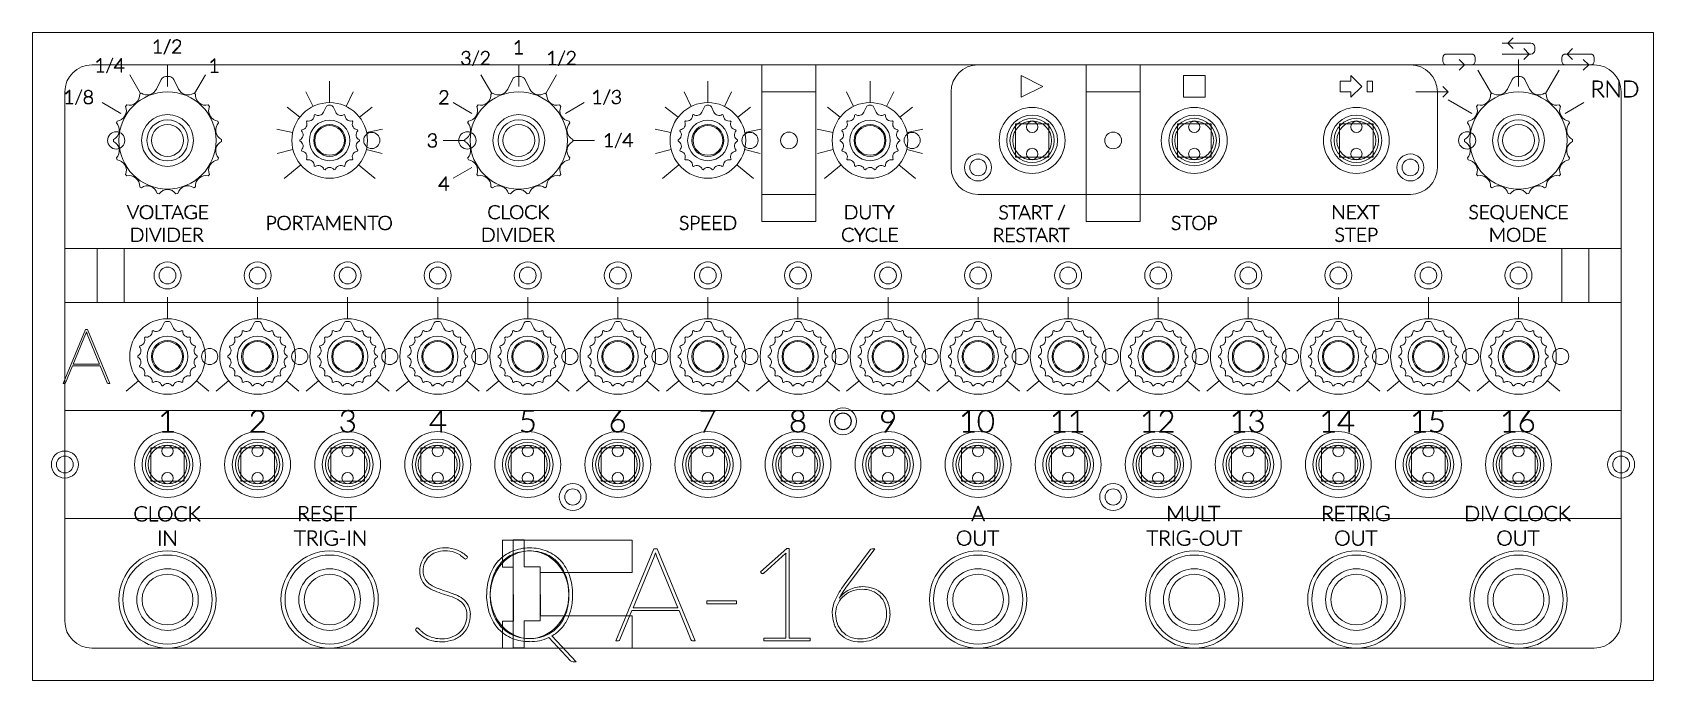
# Model space of a CAD drawing. Header units: millimetres. Extents: x 0 to 300, y 0 to 120.
import ezdxf

# ---------------------------------------------------------------- set-up
doc = ezdxf.new("R2010")
doc.units = ezdxf.units.MM
for name, color, linetype, lineweight, true_color in [('all_sq16', 7, 'Continuous', 0, 0x000000), ('ext', 1, 'Continuous', 0, 0xff0000), ('int', 3, 'Continuous', 0, 0x00ff00), ('pockett -8mm', 5, 'Continuous', 0, 0x0000ff), ('pockett_butt_switch -3mm', 211, 'Continuous', 5, 0xffaaff), ('pockett_ecrous -3mm', 2, 'Continuous', 0, 0xffff00), ('pockett_LEDs -3mm', 214, 'Continuous', 0, 0x800080), ('pockett_switchs -0.5', 2, 'Continuous', 0, 0xffff00), ('teensy', 5, 'Continuous', 0, 0x0000ff), ('txt', 51, 'Continuous', 0, 0xffffb5)]:
    doc.layers.add(name, color=color, linetype=linetype, lineweight=lineweight, true_color=true_color)

# ---------------------------------------------------------------- blocks, each defined once
blk = doc.blocks.new('façade')
at = {"layer": 'ext'}
for p, q in [((0, 0), (0, 120)), ((0, 120), (300, 120)), ((300, 120), (300, 0)), ((300, 0), (0, 0))]:
    blk.add_line(p, q, dxfattribs=at)
at = {"layer": 'int'}
for centre, radius in [((25, 100), 4.8), ((55, 100), 3.75), ((90, 100), 4.8), ((125, 100), 3.75), ((155, 100), 3.75), ((185, 100), 4.1), ((215, 100), 4.1), ((245, 100), 4.1), ((275, 100), 4.8), ((140, 100), 1.55), ((200, 100), 1.55), ((25, 75), 1.55), ((41.67, 75), 1.55), ((58.33, 75), 1.55), ((75, 75), 1.55), ((91.67, 75), 1.55), ((108.33, 75), 1.55), ((125, 75), 1.55), ((141.67, 75), 1.55), ((158.33, 75), 1.55), ((175, 75), 1.55), ((191.67, 75), 1.55), ((208.33, 75), 1.55), ((225, 75), 1.55), ((241.67, 75), 1.55), ((258.33, 75), 1.55), ((275, 75), 1.55), ((25, 60), 3.75), ((41.67, 60), 3.75), ((58.33, 60), 3.75), ((75, 60), 3.75), ((91.67, 60), 3.75), ((108.33, 60), 3.75), ((125, 60), 3.75), ((141.67, 60), 3.75), ((158.33, 60), 3.75), ((175, 60), 3.75), ((191.67, 60), 3.75), ((208.33, 60), 3.75), ((225, 60), 3.75), ((241.67, 60), 3.75), ((258.33, 60), 3.75), ((275, 60), 3.75), ((150, 48), 1.55), ((25, 40), 4.1), ((41.67, 40), 4.1), ((58.33, 40), 4.1), ((75, 40), 4.1), ((91.67, 40), 4.1), ((108.33, 40), 4.1), ((125, 40), 4.1), ((141.67, 40), 4.1), ((158.33, 40), 4.1), ((175, 40), 4.1), ((191.67, 40), 4.1), ((208.33, 40), 4.1), ((225, 40), 4.1), ((241.67, 40), 4.1), ((258.33, 40), 4.1), ((275, 40), 4.1), ((6, 40), 1.55), ((294, 40), 1.55), ((25, 15), 8.25), ((55, 15), 8.25), ((175, 15), 8.25), ((215, 15), 8.25), ((245, 15), 8.25), ((275, 15), 8.25)]:
    blk.add_circle(centre, radius, dxfattribs=at)
blk.add_ellipse((92, 15.89), major_axis=(0.01, 8.11), ratio=0.896045, dxfattribs=at)
at = {"layer": 'pockett_ecrous -3mm'}
for centre in [(150, 48), (6, 40), (294, 40)]:
    blk.add_circle(centre, 2.5, dxfattribs=at)
at = {"layer": 'txt'}
for p, q in [((22.51, 118.02), (23.22, 118.65)), ((22.53, 117.98), (22.51, 118.02)), ((23.2, 118.53), (22.59, 117.98)), ((23.19, 116.22), (23.19, 118.42)), ((23.22, 118.65), (23.29, 118.65)), ((23.29, 118.65), (23.29, 116.22)), ((24.32, 116), (25.44, 118.67)), ((25.54, 118.71), (24.42, 116.04)), ((25.5, 118.71), (25.54, 118.71)), ((25.93, 116.22), (26.81, 117.12)), ((26.02, 118.01), (25.98, 118.01)), ((26.88, 117.07), (26.04, 116.21)), ((89.32, 117.88), (90.03, 118.51)), ((89.35, 117.84), (89.32, 117.88)), ((90.02, 118.39), (89.41, 117.84)), ((90.01, 116.07), (90.01, 118.27)), ((90.03, 118.51), (90.1, 118.51)), ((90.1, 118.51), (90.1, 116.07)), ((277.3, 118), (272, 118)), ((273, 118), (274, 119)), ((274, 117), (273, 118)), ((277, 116), (276, 117)), ((278, 117.3), (278, 116.7)), ((284, 116), (285, 117)), ((11.88, 114.52), (12.59, 115.15)), ((11.91, 114.48), (11.88, 114.52)), ((12.57, 115.03), (11.96, 114.48)), ((12.57, 112.71), (12.57, 114.92)), ((12.59, 115.15), (12.66, 115.15)), ((12.66, 115.15), (12.66, 112.71)), ((13.69, 112.5), (14.81, 115.17)), ((14.91, 115.21), (13.79, 112.54)), ((14.87, 115.21), (14.91, 115.21)), ((15.15, 113.46), (16.43, 115.15)), ((16.42, 115.02), (15.25, 113.47)), ((16.42, 113.47), (16.42, 114.92)), ((16.43, 115.15), (16.5, 115.15)), ((16.5, 115.15), (16.5, 113.47)), ((22.6, 116.22), (23.19, 116.22)), ((22.6, 116.14), (22.6, 116.22)), ((23.86, 116.14), (22.6, 116.14)), ((23.29, 116.22), (23.86, 116.22)), ((23.86, 116.22), (23.86, 116.14)), ((24.35, 116), (24.32, 116)), ((25, 110), (25, 114)), ((25.91, 116.14), (25.91, 116.18)), ((27.49, 116.14), (25.91, 116.14)), ((26.25, 116.23), (27.46, 116.23)), ((27.49, 116.2), (27.49, 116.14)), ((33, 114.48), (33.71, 115.11)), ((33.03, 114.44), (33, 114.48)), ((33.69, 114.99), (33.08, 114.44)), ((33.69, 112.67), (33.69, 114.87)), ((33.71, 115.11), (33.78, 115.11)), ((33.78, 115.11), (33.78, 112.67)), ((79.42, 114.6), (79.45, 114.62)), ((79.54, 115.86), (79.5, 115.87)), ((80.15, 115.25), (80.15, 115.32)), ((81.41, 113.86), (82.53, 116.53)), ((82.63, 116.57), (81.51, 113.9)), ((82.59, 116.57), (82.63, 116.57)), ((83, 114), (83, 114.03)), ((83.02, 114.08), (83.9, 114.97)), ((83.11, 115.86), (83.07, 115.87)), ((83.97, 114.93), (83.13, 114.07)), ((83.34, 114.09), (84.55, 114.09)), ((84.58, 114.05), (84.58, 114)), ((89.42, 116.07), (90.01, 116.07)), ((89.42, 116), (89.42, 116.07)), ((90.68, 116), (89.42, 116)), ((90, 110), (90, 114)), ((90.1, 116.07), (90.68, 116.07)), ((90.68, 116.07), (90.68, 116)), ((95.51, 115.88), (96.22, 116.51)), ((95.53, 115.84), (95.51, 115.88)), ((96.2, 116.38), (95.59, 115.84)), ((95.6, 114.07), (96.19, 114.07)), ((95.6, 114), (95.6, 114.07)), ((96.19, 114.07), (96.19, 116.27)), ((96.22, 116.51), (96.29, 116.51)), ((96.29, 116.51), (96.29, 114.07)), ((96.29, 114.07), (96.86, 114.07)), ((96.86, 114.07), (96.86, 114)), ((97.32, 113.86), (98.44, 116.53)), ((98.54, 116.57), (97.42, 113.9)), ((98.5, 116.57), (98.54, 116.57)), ((98.91, 114), (98.91, 114.03)), ((98.93, 114.08), (99.81, 114.97)), ((99.02, 115.86), (98.98, 115.87)), ((99.88, 114.93), (99.04, 114.07)), ((99.25, 114.09), (100.46, 114.09)), ((100.49, 114.05), (100.49, 114)), ((261, 115.3), (261, 114.7)), ((266.3, 116), (261.7, 116)), ((261.7, 114), (266.3, 114)), ((265, 114), (264, 115)), ((265, 114), (264, 113)), ((267, 114.7), (267, 115.3)), ((272, 116), (277.3, 116)), ((275, 110), (275, 115)), ((277, 116), (276, 115)), ((283, 115.3), (283, 114.7)), ((288.3, 116), (283.7, 116)), ((283.7, 114), (288.3, 114)), ((284, 116), (285, 115)), ((288, 114), (287, 115)), ((288, 114), (287, 113)), ((289, 114.7), (289, 115.3)), ((11.97, 112.71), (12.57, 112.71)), ((11.97, 112.64), (11.97, 112.71)), ((13.23, 112.64), (11.97, 112.64)), ((12.66, 112.71), (13.23, 112.71)), ((13.23, 112.71), (13.23, 112.64)), ((13.72, 112.5), (13.69, 112.5)), ((15.16, 113.42), (15.15, 113.46)), ((16.42, 113.39), (15.2, 113.39)), ((15.25, 113.47), (16.42, 113.47)), ((16.42, 112.64), (16.42, 113.39)), ((16.5, 112.64), (16.42, 112.64)), ((16.5, 113.47), (17, 113.47)), ((16.96, 113.39), (16.5, 113.39)), ((16.5, 113.39), (16.5, 112.64)), ((17, 113.47), (17, 113.42)), ((20, 108.66), (18, 112.12)), ((30, 108.66), (32, 112.12)), ((33.09, 112.67), (33.69, 112.67)), ((33.09, 112.6), (33.09, 112.67)), ((34.35, 112.6), (33.09, 112.6)), ((33.78, 112.67), (34.35, 112.67)), ((34.35, 112.67), (34.35, 112.6)), ((55, 107), (55, 111)), ((81.44, 113.86), (81.41, 113.86)), ((84.58, 114), (83, 114)), ((85, 108.66), (83, 112.12)), ((95, 108.66), (97, 112.12)), ((96.86, 114), (95.6, 114)), ((97.35, 113.86), (97.32, 113.86)), ((100.49, 114), (98.91, 114)), ((125, 107), (125, 111)), ((155, 107), (155, 111)), ((183, 112), (183, 108)), ((187, 110), (183, 112)), ((213, 112), (213, 108)), ((217, 112), (213, 112)), ((217, 108), (217, 112)), ((242, 111), (242, 109)), ((244, 111), (242, 111)), ((246, 110), (244, 112)), ((244, 112), (244, 111)), ((247, 111), (248, 111)), ((247, 109), (247, 111)), ((248, 111), (248, 109)), ((270, 108.66), (267.5, 112.99)), ((280, 108.66), (282.5, 112.99)), ((288.84, 108.02), (288.84, 111.02)), ((288.84, 111.02), (289.56, 111.02)), ((291.39, 108.02), (291.39, 111.02)), ((291.39, 111.02), (291.44, 111.02)), ((293.54, 108.3), (293.54, 111.02)), ((293.54, 111.02), (293.64, 111.02)), ((293.64, 111.02), (293.64, 108.02)), ((294.59, 108.02), (294.59, 111.02)), ((294.59, 111.02), (295.67, 111.02)), ((6.14, 108.66), (6.85, 109.3)), ((6.17, 108.63), (6.14, 108.66)), ((6.83, 109.17), (6.22, 108.62)), ((6.82, 106.86), (6.82, 109.06)), ((6.85, 109.3), (6.92, 109.3)), ((6.92, 109.3), (6.92, 106.86)), ((7.95, 106.64), (9.07, 109.32)), ((9.17, 109.36), (8.05, 106.68)), ((9.13, 109.36), (9.17, 109.36)), ((51.93, 106.29), (50.62, 108.99)), ((58.07, 106.29), (59.38, 108.99)), ((75.46, 108.6), (75.42, 108.6)), ((103.86, 108.66), (104.57, 109.3)), ((103.88, 108.63), (103.86, 108.66)), ((104.55, 109.17), (103.94, 108.62)), ((104.54, 106.86), (104.54, 109.06)), ((104.57, 109.3), (104.64, 109.3)), ((104.64, 109.3), (104.64, 106.86)), ((105.66, 106.64), (106.79, 109.32)), ((106.89, 109.36), (105.76, 106.68)), ((106.85, 109.36), (106.89, 109.36)), ((107.38, 108.65), (107.34, 108.65)), ((107.98, 108.04), (107.98, 108.1)), ((121.93, 106.29), (120.62, 108.99)), ((128.07, 106.29), (129.38, 108.99)), ((151.93, 106.29), (150.62, 108.99)), ((158.07, 106.29), (159.38, 108.99)), ((183, 108), (187, 110)), ((213, 108), (217, 108)), ((242, 109), (244, 109)), ((244, 108), (246, 110)), ((244, 109), (244, 108)), ((248, 109), (247, 109)), ((256, 109), (262, 109)), ((262, 109), (261, 110)), ((262, 109), (261, 108)), ((288.96, 108.02), (288.84, 108.02)), ((289.56, 110.93), (288.96, 110.93)), ((288.96, 110.93), (288.96, 109.52)), ((288.96, 109.52), (289.53, 109.52)), ((288.96, 109.43), (288.96, 108.02)), ((289.39, 109.43), (288.96, 109.43)), ((290.66, 108.06), (289.6, 109.35)), ((289.71, 109.38), (290.83, 108.02)), ((290.83, 108.02), (290.73, 108.02)), ((291.49, 108.02), (291.39, 108.02)), ((291.49, 110.99), (293.54, 108.22)), ((293.54, 108.05), (291.49, 110.83)), ((291.49, 110.75), (291.49, 108.02)), ((293.54, 108.26), (293.54, 108.3)), ((293.64, 108.02), (293.59, 108.02)), ((295.67, 108.02), (294.59, 108.02)), ((295.67, 110.92), (294.71, 110.92)), ((294.71, 110.92), (294.71, 108.12)), ((294.71, 108.12), (295.67, 108.12)), ((6.23, 106.86), (6.82, 106.86)), ((6.23, 106.79), (6.23, 106.86)), ((7.49, 106.79), (6.23, 106.79)), ((6.92, 106.86), (7.49, 106.86)), ((7.49, 106.86), (7.49, 106.79)), ((7.98, 106.64), (7.95, 106.64)), ((16.34, 105), (12.88, 107)), ((49.48, 104.31), (47.12, 106.16)), ((60.52, 104.31), (62.88, 106.16)), ((75.35, 106.74), (75.35, 106.77)), ((76.93, 106.74), (75.35, 106.74)), ((75.37, 106.82), (76.26, 107.71)), ((76.32, 107.67), (75.48, 106.81)), ((75.69, 106.82), (76.9, 106.82)), ((76.93, 106.79), (76.93, 106.74)), ((81.34, 105), (77.88, 107)), ((98.66, 105), (102.12, 107)), ((103.95, 106.86), (104.54, 106.86)), ((103.95, 106.79), (103.95, 106.86)), ((105.21, 106.79), (103.95, 106.79)), ((104.64, 106.86), (105.21, 106.86)), ((105.21, 106.86), (105.21, 106.79)), ((105.7, 106.64), (105.66, 106.64)), ((107.25, 107.39), (107.28, 107.4)), ((119.48, 104.31), (117.12, 106.16)), ((130.52, 104.31), (132.88, 106.16)), ((149.48, 104.31), (147.12, 106.16)), ((160.52, 104.31), (162.88, 106.16)), ((266.34, 105), (262.01, 107.5)), ((283.66, 105), (287.12, 107)), ((48.15, 101.46), (45.22, 102.08)), ((61.85, 101.46), (64.78, 102.08)), ((118.15, 101.46), (115.22, 102.08)), ((131.85, 101.46), (134.78, 102.08)), ((148.15, 101.46), (145.22, 102.08)), ((161.85, 101.46), (164.78, 102.08)), ((73.21, 99.35), (73.24, 99.37)), ((73.33, 100.61), (73.29, 100.62)), ((73.94, 100), (73.94, 100.07)), ((80, 100), (76, 100)), ((100, 100), (104, 100)), ((106, 100.66), (106.71, 101.3)), ((106.03, 100.63), (106, 100.66)), ((106.69, 101.17), (106.08, 100.62)), ((106.69, 98.86), (106.69, 101.06)), ((106.71, 101.3), (106.78, 101.3)), ((106.78, 101.3), (106.78, 98.86)), ((107.81, 98.64), (108.93, 101.32)), ((109.03, 101.36), (107.91, 98.68)), ((108.99, 101.36), (109.03, 101.36)), ((109.27, 99.61), (110.54, 101.29)), ((109.28, 99.56), (109.27, 99.61)), ((110.54, 99.54), (109.32, 99.54)), ((110.54, 101.16), (109.37, 99.61)), ((109.37, 99.61), (110.54, 99.61)), ((110.54, 101.29), (110.62, 101.29)), ((110.54, 99.61), (110.54, 101.07)), ((110.54, 98.79), (110.54, 99.54)), ((110.62, 101.29), (110.62, 99.61)), ((110.62, 99.61), (111.12, 99.61)), ((111.08, 99.54), (110.62, 99.54)), ((110.62, 99.54), (110.62, 98.79)), ((111.12, 99.61), (111.12, 99.57)), ((48.21, 98.31), (45.3, 97.58)), ((61.79, 98.31), (64.7, 97.58)), ((106.09, 98.86), (106.69, 98.86)), ((106.09, 98.79), (106.09, 98.86)), ((107.35, 98.79), (106.09, 98.79)), ((106.78, 98.86), (107.35, 98.86)), ((107.35, 98.86), (107.35, 98.79)), ((107.84, 98.64), (107.81, 98.64)), ((110.62, 98.79), (110.54, 98.79)), ((118.21, 98.31), (115.3, 97.58)), ((131.79, 98.31), (134.7, 97.58)), ((148.21, 98.31), (145.3, 97.58)), ((161.79, 98.31), (164.7, 97.58)), ((49.64, 95.5), (46.57, 92.93)), ((60.36, 95.5), (63.43, 92.93)), ((75.22, 91.57), (76.5, 93.25)), ((76.49, 93.12), (75.32, 91.57)), ((76.49, 91.57), (76.49, 93.03)), ((76.5, 93.25), (76.57, 93.25)), ((76.57, 93.25), (76.57, 91.57)), ((81.34, 95), (77.88, 93)), ((119.64, 95.5), (116.57, 92.93)), ((130.36, 95.5), (133.43, 92.93)), ((149.64, 95.5), (146.57, 92.93)), ((160.36, 95.5), (163.43, 92.93)), ((75.23, 91.53), (75.22, 91.57)), ((76.49, 91.5), (75.27, 91.5)), ((75.32, 91.57), (76.49, 91.57)), ((76.49, 90.75), (76.49, 91.5)), ((76.57, 90.75), (76.49, 90.75)), ((76.57, 91.57), (77.07, 91.57)), ((77.03, 91.5), (76.57, 91.5)), ((76.57, 91.5), (76.57, 90.75)), ((77.07, 91.57), (77.07, 91.53)), ((17.53, 87.97), (17.61, 87.97)), ((18.57, 85.47), (17.53, 87.97)), ((17.65, 87.94), (18.58, 85.7)), ((18.65, 85.7), (19.58, 87.94)), ((19.7, 87.97), (18.66, 85.47)), ((19.62, 87.97), (19.7, 87.97)), ((22.91, 85.47), (22.91, 87.97)), ((22.91, 87.97), (23, 87.97)), ((23, 87.97), (23, 85.56)), ((23.98, 87.89), (23.98, 87.97)), ((23.98, 87.97), (25.92, 87.97)), ((24.9, 87.89), (23.98, 87.89)), ((24.9, 85.47), (24.9, 87.89)), ((25.92, 87.89), (25, 87.89)), ((25, 87.89), (25, 85.47)), ((25.79, 85.47), (26.82, 87.97)), ((25.92, 87.97), (25.92, 87.89)), ((26.83, 87.76), (26.26, 86.37)), ((26.82, 87.97), (26.92, 87.97)), ((27.48, 86.37), (26.91, 87.76)), ((26.92, 87.97), (27.95, 85.47)), ((30.28, 87.71), (30.26, 87.67)), ((30.99, 85.47), (30.99, 87.97)), ((30.99, 87.97), (32.46, 87.97)), ((32.46, 87.89), (31.09, 87.89)), ((31.09, 87.89), (31.09, 86.78)), ((32.46, 87.97), (32.46, 87.89)), ((86.42, 87.7), (86.39, 87.66)), ((87, 85.47), (87, 87.97)), ((87, 87.97), (87.09, 87.97)), ((87.09, 87.97), (87.09, 85.56)), ((93.25, 87.7), (93.22, 87.66)), ((93.83, 85.47), (93.83, 87.97)), ((93.83, 87.97), (93.93, 87.97)), ((93.93, 87.97), (93.93, 86.79)), ((94.26, 86.85), (95.36, 87.93)), ((95.52, 87.97), (94.35, 86.82)), ((95.45, 87.97), (95.52, 87.97)), ((150.54, 85.47), (150.54, 87.97)), ((150.54, 87.97), (151.44, 87.97)), ((151.44, 87.89), (150.64, 87.89)), ((150.64, 87.89), (150.64, 85.55)), ((153.21, 86.41), (153.21, 87.97)), ((153.21, 87.97), (153.31, 87.97)), ((153.31, 87.97), (153.31, 86.41)), ((154.95, 86.41), (154.95, 87.97)), ((154.95, 87.97), (155.05, 87.97)), ((155.05, 87.97), (155.05, 86.41)), ((155.47, 87.89), (155.47, 87.97)), ((155.47, 87.97), (157.4, 87.97)), ((156.39, 87.89), (155.47, 87.89)), ((156.39, 85.47), (156.39, 87.89)), ((157.4, 87.89), (156.48, 87.89)), ((156.48, 87.89), (156.48, 85.47)), ((157.4, 87.97), (157.4, 87.89)), ((158.43, 86.52), (157.5, 87.97)), ((157.5, 87.97), (157.59, 87.97)), ((157.63, 87.95), (158.42, 86.7)), ((159.46, 87.97), (158.53, 86.52)), ((158.54, 86.7), (159.33, 87.95)), ((159.38, 87.97), (159.46, 87.97)), ((180.37, 87.71), (180.35, 87.67)), ((180.71, 87.84), (180.71, 87.93)), ((180.71, 87.93), (182.65, 87.93)), ((181.63, 87.84), (180.71, 87.84)), ((181.63, 85.43), (181.63, 87.84)), ((182.65, 87.84), (181.73, 87.84)), ((181.73, 87.84), (181.73, 85.43)), ((182.52, 85.43), (183.55, 87.93)), ((182.65, 87.93), (182.65, 87.84)), ((183.56, 87.72), (182.99, 86.32)), ((183.55, 87.93), (183.65, 87.93)), ((184.21, 86.32), (183.64, 87.72)), ((183.65, 87.93), (184.68, 85.43)), ((185.14, 85.43), (185.14, 87.93)), ((185.14, 87.93), (185.74, 87.93)), ((185.74, 87.85), (185.24, 87.85)), ((185.24, 87.85), (185.24, 86.68)), ((186.8, 87.84), (186.8, 87.93)), ((186.8, 87.93), (188.74, 87.93)), ((187.72, 87.84), (186.8, 87.84)), ((187.72, 85.43), (187.72, 87.84)), ((188.74, 87.84), (187.82, 87.84)), ((187.82, 87.84), (187.82, 85.43)), ((188.74, 87.93), (188.74, 87.84)), ((189.82, 85.29), (190.95, 87.96)), ((191.05, 88), (189.92, 85.33)), ((191.01, 88), (191.05, 88)), ((240.75, 85.47), (240.75, 87.97)), ((240.75, 87.97), (240.8, 87.97)), ((242.55, 85.49), (240.83, 87.81)), ((240.84, 87.95), (242.55, 85.64)), ((240.84, 87.75), (240.84, 85.47)), ((242.54, 85.7), (242.54, 87.97)), ((242.54, 87.97), (242.63, 87.97)), ((242.63, 87.97), (242.63, 85.47)), ((243.42, 85.47), (243.42, 87.97)), ((243.42, 87.97), (244.9, 87.97)), ((244.9, 87.89), (243.52, 87.89)), ((243.52, 87.89), (243.52, 86.78)), ((244.9, 87.97), (244.9, 87.89)), ((246.11, 86.75), (245.23, 87.97)), ((245.23, 87.97), (245.32, 87.97)), ((245.36, 87.94), (246.18, 86.8)), ((246.2, 86.84), (246.99, 87.94)), ((247.13, 87.97), (246.25, 86.76)), ((247.04, 87.97), (247.13, 87.97)), ((247.31, 87.89), (247.31, 87.97)), ((247.31, 87.97), (249.25, 87.97)), ((248.23, 87.89), (247.31, 87.89)), ((248.23, 85.47), (248.23, 87.89)), ((249.25, 87.89), (248.33, 87.89)), ((248.33, 87.89), (248.33, 85.47)), ((249.25, 87.97), (249.25, 87.89)), ((267.36, 87.75), (267.34, 87.71)), ((268.05, 85.47), (268.05, 87.97)), ((268.05, 87.97), (269.52, 87.97)), ((269.52, 87.89), (268.14, 87.89)), ((268.14, 87.89), (268.14, 86.78)), ((269.52, 87.97), (269.52, 87.89)), ((272.82, 86.41), (272.82, 87.97)), ((272.82, 87.97), (272.92, 87.97)), ((272.92, 87.97), (272.92, 86.41)), ((274.56, 86.41), (274.56, 87.97)), ((274.56, 87.97), (274.66, 87.97)), ((274.66, 87.97), (274.66, 86.41)), ((275.42, 85.47), (275.42, 87.97)), ((275.42, 87.97), (276.9, 87.97)), ((276.9, 87.89), (275.52, 87.89)), ((275.52, 87.89), (275.52, 86.78)), ((276.9, 87.97), (276.9, 87.89)), ((277.49, 85.47), (277.49, 87.97)), ((277.49, 87.97), (277.54, 87.97)), ((279.29, 85.49), (277.57, 87.81)), ((277.58, 87.95), (279.29, 85.64)), ((277.58, 87.75), (277.58, 85.47)), ((279.28, 85.7), (279.28, 87.97)), ((279.28, 87.97), (279.37, 87.97)), ((279.37, 87.97), (279.37, 85.47)), ((282, 87.7), (281.97, 87.66)), ((282.58, 85.47), (282.58, 87.97)), ((282.58, 87.97), (284.06, 87.97)), ((284.06, 87.89), (282.68, 87.89)), ((282.68, 87.89), (282.68, 86.78)), ((284.06, 87.97), (284.06, 87.89)), ((18.66, 85.47), (18.57, 85.47)), ((24.24, 85.47), (22.91, 85.47)), ((23, 85.56), (24.24, 85.56)), ((24.24, 85.56), (24.24, 85.47)), ((25, 85.47), (24.9, 85.47)), ((25.86, 85.47), (25.79, 85.47)), ((26.23, 86.29), (25.9, 85.5)), ((27.51, 86.29), (26.23, 86.29)), ((26.26, 86.37), (27.48, 86.37)), ((27.84, 85.5), (27.51, 86.29)), ((27.95, 85.47), (27.87, 85.47)), ((29.69, 86.52), (29.69, 86.57)), ((29.69, 86.57), (30.34, 86.57)), ((30.25, 86.49), (29.72, 86.49)), ((30.25, 85.76), (30.25, 86.49)), ((30.34, 86.57), (30.34, 85.72)), ((32.46, 85.47), (30.99, 85.47)), ((31.09, 86.78), (32.25, 86.78)), ((32.25, 86.7), (31.09, 86.7)), ((31.09, 86.7), (31.09, 85.56)), ((31.09, 85.56), (32.47, 85.56)), ((32.25, 86.78), (32.25, 86.7)), ((32.47, 85.56), (32.46, 85.47)), ((43.56, 83.47), (43.56, 85.97)), ((43.56, 85.97), (44.16, 85.97)), ((44.16, 85.89), (43.66, 85.89)), ((43.66, 85.89), (43.66, 84.6)), ((43.66, 84.6), (44.16, 84.6)), ((43.66, 84.52), (43.66, 83.47)), ((44.16, 84.52), (43.66, 84.52)), ((48.37, 83.47), (48.37, 85.97)), ((48.37, 85.97), (48.97, 85.97)), ((48.97, 85.89), (48.47, 85.89)), ((48.47, 85.89), (48.47, 84.72)), ((48.47, 84.72), (48.95, 84.72)), ((48.47, 84.65), (48.47, 83.47)), ((48.83, 84.65), (48.47, 84.65)), ((49.89, 83.5), (49, 84.58)), ((49.1, 84.6), (50.03, 83.47)), ((50.03, 85.89), (50.03, 85.97)), ((50.03, 85.97), (51.97, 85.97)), ((50.96, 85.89), (50.03, 85.89)), ((50.96, 83.47), (50.96, 85.89)), ((51.97, 85.89), (51.05, 85.89)), ((51.05, 85.89), (51.05, 83.47)), ((51.84, 83.47), (52.87, 85.97)), ((52.28, 84.29), (51.95, 83.5)), ((51.97, 85.97), (51.97, 85.89)), ((53.56, 84.29), (52.28, 84.29)), ((52.88, 85.76), (52.31, 84.37)), ((52.31, 84.37), (53.53, 84.37)), ((52.87, 85.97), (52.97, 85.97)), ((53.53, 84.37), (52.96, 85.76)), ((52.97, 85.97), (54, 83.47)), ((53.89, 83.5), (53.56, 84.29)), ((54.46, 83.47), (54.46, 85.97)), ((54.46, 85.97), (54.52, 85.97)), ((55.63, 83.98), (54.54, 85.82)), ((54.55, 85.76), (54.55, 83.47)), ((54.56, 85.95), (55.65, 84.11)), ((55.65, 84.11), (55.68, 84.04)), ((55.71, 84.11), (56.76, 85.95)), ((56.78, 85.81), (55.73, 83.98)), ((56.78, 85.76), (56.78, 85.78)), ((56.78, 83.47), (56.78, 85.76)), ((56.8, 85.97), (56.86, 85.97)), ((56.86, 85.97), (56.86, 83.47)), ((57.66, 83.47), (57.66, 85.97)), ((57.66, 85.97), (59.13, 85.97)), ((59.13, 85.89), (57.75, 85.89)), ((57.75, 85.89), (57.75, 84.78)), ((57.75, 84.78), (58.92, 84.78)), ((58.92, 84.7), (57.75, 84.7)), ((57.75, 84.7), (57.75, 83.56)), ((58.92, 84.78), (58.92, 84.7)), ((59.13, 85.97), (59.13, 85.89)), ((59.72, 83.47), (59.72, 85.97)), ((59.72, 85.97), (59.77, 85.97)), ((59.81, 85.95), (61.52, 83.64)), ((61.52, 83.49), (59.81, 85.81)), ((59.81, 85.75), (59.81, 83.47)), ((61.52, 83.7), (61.52, 85.97)), ((61.52, 85.97), (61.6, 85.97)), ((61.6, 85.97), (61.6, 83.47)), ((62.05, 85.89), (62.05, 85.97)), ((62.05, 85.97), (63.98, 85.97)), ((62.97, 85.89), (62.05, 85.89)), ((62.97, 83.47), (62.97, 85.89)), ((63.98, 85.89), (63.07, 85.89)), ((63.07, 85.89), (63.07, 83.47)), ((63.98, 85.97), (63.98, 85.89)), ((86.43, 85.83), (86.46, 85.8)), ((88.33, 85.47), (87, 85.47)), ((87.09, 85.56), (88.33, 85.56)), ((88.33, 85.56), (88.33, 85.47)), ((93.26, 85.83), (93.3, 85.8)), ((93.93, 85.47), (93.83, 85.47)), ((93.93, 86.79), (94.09, 86.79)), ((94.09, 86.71), (93.93, 86.71)), ((93.93, 86.71), (93.93, 85.47)), ((95.44, 85.51), (94.28, 86.63)), ((94.36, 86.68), (95.59, 85.47)), ((95.59, 85.47), (95.52, 85.47)), ((121.25, 85.75), (121.23, 85.71)), ((121.94, 83.47), (121.94, 85.97)), ((121.94, 85.97), (122.54, 85.97)), ((122.54, 85.89), (122.04, 85.89)), ((122.04, 85.89), (122.04, 84.6)), ((122.04, 84.6), (122.54, 84.6)), ((122.04, 84.52), (122.04, 83.47)), ((122.54, 84.52), (122.04, 84.52)), ((123.96, 83.47), (123.96, 85.97)), ((123.96, 85.97), (125.43, 85.97)), ((125.43, 85.89), (124.05, 85.89)), ((124.05, 85.89), (124.05, 84.78)), ((124.05, 84.78), (125.22, 84.78)), ((125.22, 84.7), (124.05, 84.7)), ((124.05, 84.7), (124.05, 83.56)), ((125.22, 84.78), (125.22, 84.7)), ((125.43, 85.97), (125.43, 85.89)), ((126.02, 83.47), (126.02, 85.97)), ((126.02, 85.97), (127.5, 85.97)), ((127.5, 85.89), (126.12, 85.89)), ((126.12, 85.89), (126.12, 84.78)), ((126.12, 84.78), (127.28, 84.78)), ((127.28, 84.7), (126.12, 84.7)), ((126.12, 84.7), (126.12, 83.56)), ((127.28, 84.78), (127.28, 84.7)), ((127.5, 85.97), (127.5, 85.89)), ((128.09, 83.47), (128.09, 85.97)), ((128.09, 85.97), (128.99, 85.97)), ((128.99, 85.89), (128.19, 85.89)), ((128.19, 85.89), (128.19, 83.55)), ((151.44, 85.47), (150.54, 85.47)), ((150.64, 85.55), (151.44, 85.55)), ((156.48, 85.47), (156.39, 85.47)), ((158.43, 85.47), (158.43, 86.52)), ((158.53, 85.47), (158.43, 85.47)), ((158.53, 86.52), (158.53, 85.47)), ((178.95, 85.73), (178.98, 85.76)), ((181.73, 85.43), (181.63, 85.43)), ((182.59, 85.43), (182.52, 85.43)), ((182.96, 86.25), (182.63, 85.46)), ((184.24, 86.25), (182.96, 86.25)), ((182.99, 86.32), (184.21, 86.32)), ((184.57, 85.46), (184.24, 86.25)), ((184.68, 85.43), (184.6, 85.43)), ((185.24, 85.43), (185.14, 85.43)), ((185.24, 86.68), (185.72, 86.68)), ((185.24, 86.61), (185.24, 85.43)), ((185.6, 86.61), (185.24, 86.61)), ((186.66, 85.46), (185.77, 86.54)), ((185.87, 86.56), (186.8, 85.43)), ((186.8, 85.43), (186.72, 85.43)), ((187.82, 85.43), (187.72, 85.43)), ((189.86, 85.29), (189.82, 85.29)), ((212.3, 85.75), (212.28, 85.71)), ((212.64, 85.89), (212.64, 85.97)), ((212.64, 85.97), (214.58, 85.97)), ((213.56, 85.89), (212.64, 85.89)), ((213.56, 83.47), (213.56, 85.89)), ((214.58, 85.89), (213.66, 85.89)), ((213.66, 85.89), (213.66, 83.47)), ((214.58, 85.97), (214.58, 85.89)), ((217.66, 83.47), (217.66, 85.97)), ((217.66, 85.97), (218.26, 85.97)), ((218.26, 85.89), (217.76, 85.89)), ((217.76, 85.89), (217.76, 84.6)), ((217.76, 84.6), (218.26, 84.6)), ((217.76, 84.52), (217.76, 83.47)), ((218.26, 84.52), (217.76, 84.52)), ((240.84, 85.47), (240.75, 85.47)), ((242.54, 85.67), (242.54, 85.7)), ((242.63, 85.47), (242.59, 85.47)), ((244.9, 85.47), (243.42, 85.47)), ((243.52, 86.78), (244.68, 86.78)), ((244.68, 86.7), (243.52, 86.7)), ((243.52, 86.7), (243.52, 85.56)), ((243.52, 85.56), (244.9, 85.56)), ((244.68, 86.78), (244.68, 86.7)), ((244.9, 85.56), (244.9, 85.47)), ((245.18, 85.47), (246.11, 86.75)), ((245.28, 85.47), (245.18, 85.47)), ((246.16, 86.67), (245.32, 85.5)), ((247.03, 85.5), (246.18, 86.71)), ((246.25, 86.76), (247.17, 85.47)), ((247.17, 85.47), (247.07, 85.47)), ((248.33, 85.47), (248.23, 85.47)), ((265.94, 85.77), (265.96, 85.8)), ((269.52, 85.47), (268.05, 85.47)), ((268.14, 86.78), (269.3, 86.78)), ((269.3, 86.7), (268.14, 86.7)), ((268.14, 86.7), (268.14, 85.56)), ((268.14, 85.56), (269.52, 85.56)), ((269.3, 86.78), (269.3, 86.7)), ((269.52, 85.56), (269.52, 85.47)), ((272.17, 84.93), (271.58, 85.56)), ((271.66, 85.6), (272.32, 84.9)), ((272.32, 84.9), (272.24, 84.9)), ((276.9, 85.47), (275.42, 85.47)), ((275.52, 86.78), (276.68, 86.78)), ((276.68, 86.7), (275.52, 86.7)), ((275.52, 86.7), (275.52, 85.56)), ((275.52, 85.56), (276.9, 85.56)), ((276.68, 86.78), (276.68, 86.7)), ((276.9, 85.56), (276.9, 85.47)), ((277.58, 85.47), (277.49, 85.47)), ((279.28, 85.67), (279.28, 85.7)), ((279.37, 85.47), (279.33, 85.47)), ((282.01, 85.83), (282.05, 85.8)), ((284.06, 85.47), (282.58, 85.47)), ((282.68, 86.78), (283.84, 86.78)), ((283.84, 86.7), (282.68, 86.7)), ((282.68, 86.7), (282.68, 85.56)), ((282.68, 85.56), (284.06, 85.56)), ((283.84, 86.78), (283.84, 86.7)), ((284.06, 85.56), (284.06, 85.47)), ((18.4, 81.28), (18.4, 83.78)), ((18.4, 83.78), (19.3, 83.78)), ((19.3, 81.28), (18.4, 81.28)), ((19.3, 83.7), (18.5, 83.7)), ((18.5, 83.7), (18.5, 81.36)), ((18.5, 81.36), (19.3, 81.36)), ((21.1, 81.28), (21.1, 83.78)), ((21.1, 83.78), (21.2, 83.78)), ((21.2, 81.28), (21.1, 81.28)), ((21.2, 83.78), (21.2, 81.28)), ((21.66, 83.78), (21.73, 83.78)), ((22.7, 81.28), (21.66, 83.78)), ((21.77, 83.75), (22.7, 81.51)), ((22.78, 81.28), (22.7, 81.28)), ((23.82, 83.78), (22.78, 81.28)), ((22.78, 81.51), (23.71, 83.75)), ((23.75, 83.78), (23.82, 83.78)), ((24.28, 81.28), (24.28, 83.78)), ((24.28, 83.78), (24.38, 83.78)), ((24.38, 81.28), (24.28, 81.28)), ((24.38, 83.78), (24.38, 81.28)), ((25.17, 81.28), (25.17, 83.78)), ((25.17, 83.78), (26.07, 83.78)), ((26.07, 81.28), (25.17, 81.28)), ((26.07, 83.7), (25.27, 83.7)), ((25.27, 83.7), (25.27, 81.36)), ((25.27, 81.36), (26.07, 81.36)), ((27.87, 81.28), (27.87, 83.78)), ((27.87, 83.78), (29.35, 83.78)), ((29.35, 81.28), (27.87, 81.28)), ((29.35, 83.69), (27.97, 83.69)), ((27.97, 83.69), (27.97, 82.58)), ((27.97, 82.58), (29.13, 82.58)), ((29.13, 82.5), (27.97, 82.5)), ((27.97, 82.5), (27.97, 81.36)), ((27.97, 81.36), (29.35, 81.36)), ((29.13, 82.58), (29.13, 82.5)), ((29.35, 83.78), (29.35, 83.69)), ((29.35, 81.36), (29.35, 81.28)), ((29.94, 81.28), (29.94, 83.78)), ((29.94, 83.78), (30.54, 83.78)), ((30.04, 81.28), (29.94, 81.28)), ((30.54, 83.7), (30.04, 83.7)), ((30.04, 83.7), (30.04, 82.53)), ((30.04, 82.53), (30.52, 82.53)), ((30.04, 82.45), (30.04, 81.28)), ((30.4, 82.45), (30.04, 82.45)), ((31.46, 81.31), (30.57, 82.39)), ((30.67, 82.4), (31.6, 81.28)), ((31.6, 81.28), (31.52, 81.28)), ((43.66, 83.47), (43.56, 83.47)), ((48.47, 83.47), (48.37, 83.47)), ((50.03, 83.47), (49.95, 83.47)), ((51.05, 83.47), (50.96, 83.47)), ((51.91, 83.47), (51.84, 83.47)), ((54, 83.47), (53.93, 83.47)), ((54.55, 83.47), (54.46, 83.47)), ((55.69, 83.94), (55.67, 83.94)), ((56.86, 83.47), (56.78, 83.47)), ((59.13, 83.47), (57.66, 83.47)), ((57.75, 83.56), (59.14, 83.56)), ((59.14, 83.56), (59.13, 83.47)), ((59.81, 83.47), (59.72, 83.47)), ((61.52, 83.67), (61.52, 83.7)), ((61.6, 83.47), (61.56, 83.47)), ((63.07, 83.47), (62.97, 83.47)), ((83.4, 81.28), (83.4, 83.78)), ((83.4, 83.78), (84.3, 83.78)), ((84.3, 81.28), (83.4, 81.28)), ((84.3, 83.7), (83.5, 83.7)), ((83.5, 83.7), (83.5, 81.36)), ((83.5, 81.36), (84.3, 81.36)), ((86.1, 81.28), (86.1, 83.78)), ((86.1, 83.78), (86.2, 83.78)), ((86.2, 81.28), (86.1, 81.28)), ((86.2, 83.78), (86.2, 81.28)), ((86.66, 83.78), (86.73, 83.78)), ((87.7, 81.28), (86.66, 83.78)), ((86.77, 83.75), (87.7, 81.51)), ((87.78, 81.28), (87.7, 81.28)), ((88.82, 83.78), (87.78, 81.28)), ((87.78, 81.51), (88.71, 83.75)), ((88.75, 83.78), (88.82, 83.78)), ((89.28, 81.28), (89.28, 83.78)), ((89.28, 83.78), (89.38, 83.78)), ((89.38, 81.28), (89.28, 81.28)), ((89.38, 83.78), (89.38, 81.28)), ((90.17, 81.28), (90.17, 83.78)), ((90.17, 83.78), (91.07, 83.78)), ((91.07, 81.28), (90.17, 81.28)), ((91.07, 83.7), (90.27, 83.7)), ((90.27, 83.7), (90.27, 81.36)), ((90.27, 81.36), (91.07, 81.36)), ((92.87, 81.28), (92.87, 83.78)), ((92.87, 83.78), (94.35, 83.78)), ((94.35, 81.28), (92.87, 81.28)), ((94.35, 83.69), (92.97, 83.69)), ((92.97, 83.69), (92.97, 82.58)), ((92.97, 82.58), (94.13, 82.58)), ((94.13, 82.5), (92.97, 82.5)), ((92.97, 82.5), (92.97, 81.36)), ((92.97, 81.36), (94.35, 81.36)), ((94.13, 82.58), (94.13, 82.5)), ((94.35, 83.78), (94.35, 83.69)), ((94.35, 81.36), (94.35, 81.28)), ((94.94, 81.28), (94.94, 83.78)), ((94.94, 83.78), (95.54, 83.78)), ((95.04, 81.28), (94.94, 81.28)), ((95.54, 83.7), (95.04, 83.7)), ((95.04, 83.7), (95.04, 82.53)), ((95.04, 82.53), (95.52, 82.53)), ((95.04, 82.45), (95.04, 81.28)), ((95.4, 82.45), (95.04, 82.45)), ((96.46, 81.31), (95.57, 82.39)), ((95.67, 82.4), (96.6, 81.28)), ((96.6, 81.28), (96.52, 81.28)), ((119.84, 83.77), (119.86, 83.8)), ((122.04, 83.47), (121.94, 83.47)), ((125.43, 83.47), (123.96, 83.47)), ((124.05, 83.56), (125.44, 83.56)), ((125.44, 83.56), (125.43, 83.47)), ((127.5, 83.47), (126.02, 83.47)), ((126.12, 83.56), (127.5, 83.56)), ((127.5, 83.56), (127.5, 83.47)), ((128.99, 83.47), (128.09, 83.47)), ((128.19, 83.55), (128.99, 83.55)), ((151.89, 83.51), (151.87, 83.47)), ((151.9, 81.64), (151.94, 81.6)), ((153.06, 82.33), (152.13, 83.78)), ((152.13, 83.78), (152.21, 83.78)), ((152.26, 83.75), (153.05, 82.51)), ((153.06, 81.28), (153.06, 82.33)), ((153.16, 81.28), (153.06, 81.28)), ((154.09, 83.78), (153.16, 82.33)), ((153.16, 82.33), (153.16, 81.28)), ((153.17, 82.51), (153.96, 83.75)), ((154, 83.78), (154.09, 83.78)), ((156.27, 83.51), (156.24, 83.47)), ((156.28, 81.64), (156.32, 81.6)), ((156.85, 81.28), (156.85, 83.78)), ((156.85, 83.78), (156.94, 83.78)), ((158.18, 81.28), (156.85, 81.28)), ((156.94, 83.78), (156.94, 81.36)), ((156.94, 81.36), (158.18, 81.36)), ((158.18, 81.36), (158.18, 81.28)), ((158.63, 81.28), (158.63, 83.78)), ((158.63, 83.78), (160.11, 83.78)), ((160.11, 81.28), (158.63, 81.28)), ((160.11, 83.69), (158.73, 83.69)), ((158.73, 83.69), (158.73, 82.58)), ((158.73, 82.58), (159.89, 82.58)), ((159.89, 82.5), (158.73, 82.5)), ((158.73, 82.5), (158.73, 81.36)), ((158.73, 81.36), (160.11, 81.36)), ((159.89, 82.58), (159.89, 82.5)), ((160.11, 83.78), (160.11, 83.69)), ((160.11, 81.36), (160.11, 81.28)), ((178.12, 81.23), (178.12, 83.73)), ((178.12, 83.73), (178.72, 83.73)), ((178.22, 81.23), (178.12, 81.23)), ((178.72, 83.65), (178.22, 83.65)), ((178.22, 83.65), (178.22, 82.48)), ((178.22, 82.48), (178.69, 82.48)), ((178.22, 82.41), (178.22, 81.23)), ((178.58, 82.41), (178.22, 82.41)), ((179.63, 81.26), (178.75, 82.34)), ((178.85, 82.36), (179.78, 81.23)), ((179.78, 81.23), (179.7, 81.23)), ((180.24, 81.23), (180.24, 83.73)), ((180.24, 83.73), (181.72, 83.73)), ((181.72, 81.23), (180.24, 81.23)), ((181.72, 83.65), (180.34, 83.65)), ((180.34, 83.65), (180.34, 82.54)), ((180.34, 82.54), (181.5, 82.54)), ((181.5, 82.46), (180.34, 82.46)), ((180.34, 82.46), (180.34, 81.32)), ((180.34, 81.32), (181.72, 81.32)), ((181.5, 82.54), (181.5, 82.46)), ((181.72, 83.73), (181.72, 83.65)), ((181.72, 81.32), (181.72, 81.23)), ((182.09, 81.53), (182.12, 81.57)), ((183.51, 83.51), (183.49, 83.47)), ((183.85, 83.65), (183.85, 83.73)), ((183.85, 83.73), (185.79, 83.73)), ((184.78, 83.65), (183.85, 83.65)), ((184.78, 81.23), (184.78, 83.65)), ((184.87, 81.23), (184.78, 81.23)), ((185.79, 83.65), (184.87, 83.65)), ((184.87, 83.65), (184.87, 81.23)), ((185.66, 81.23), (186.69, 83.73)), ((185.73, 81.23), (185.66, 81.23)), ((186.1, 82.05), (185.77, 81.26)), ((185.79, 83.73), (185.79, 83.65)), ((187.38, 82.05), (186.1, 82.05)), ((186.7, 83.52), (186.13, 82.13)), ((186.13, 82.13), (187.35, 82.13)), ((186.69, 83.73), (186.79, 83.73)), ((187.35, 82.13), (186.78, 83.52)), ((186.79, 83.73), (187.82, 81.23)), ((187.71, 81.26), (187.38, 82.05)), ((187.82, 81.23), (187.75, 81.23)), ((188.28, 81.23), (188.28, 83.73)), ((188.28, 83.73), (188.89, 83.73)), ((188.38, 81.23), (188.28, 81.23)), ((188.89, 83.65), (188.38, 83.65)), ((188.38, 83.65), (188.38, 82.48)), ((188.38, 82.48), (188.86, 82.48)), ((188.38, 82.41), (188.38, 81.23)), ((188.75, 82.41), (188.38, 82.41)), ((189.8, 81.26), (188.92, 82.34)), ((189.01, 82.36), (189.94, 81.23)), ((189.94, 81.23), (189.86, 81.23)), ((189.95, 83.65), (189.95, 83.73)), ((189.95, 83.73), (191.88, 83.73)), ((190.87, 83.65), (189.95, 83.65)), ((190.87, 81.23), (190.87, 83.65)), ((190.96, 81.23), (190.87, 81.23)), ((191.88, 83.65), (190.96, 83.65)), ((190.96, 83.65), (190.96, 81.23)), ((191.88, 83.73), (191.88, 83.65)), ((210.88, 83.77), (210.9, 83.8)), ((213.66, 83.47), (213.56, 83.47)), ((217.76, 83.47), (217.66, 83.47)), ((241.16, 81.57), (241.19, 81.61)), ((242.58, 83.56), (242.56, 83.52)), ((242.93, 83.69), (242.93, 83.78)), ((242.93, 83.78), (244.86, 83.78)), ((243.85, 83.69), (242.93, 83.69)), ((243.85, 81.28), (243.85, 83.69)), ((243.94, 81.28), (243.85, 81.28)), ((244.86, 83.69), (243.94, 83.69)), ((243.94, 83.69), (243.94, 81.28)), ((244.86, 83.78), (244.86, 83.69)), ((245.31, 81.28), (245.31, 83.78)), ((245.31, 83.78), (246.78, 83.78)), ((246.78, 81.28), (245.31, 81.28)), ((246.78, 83.69), (245.41, 83.69)), ((245.41, 83.69), (245.41, 82.58)), ((245.41, 82.58), (246.57, 82.58)), ((246.57, 82.5), (245.41, 82.5)), ((245.41, 82.5), (245.41, 81.36)), ((245.41, 81.36), (246.79, 81.36)), ((246.57, 82.58), (246.57, 82.5)), ((246.78, 83.78), (246.78, 83.69)), ((246.79, 81.36), (246.78, 81.28)), ((247.38, 81.28), (247.38, 83.78)), ((247.38, 83.78), (247.97, 83.78)), ((247.47, 81.28), (247.38, 81.28)), ((247.97, 83.7), (247.47, 83.7)), ((247.47, 83.7), (247.47, 82.4)), ((247.47, 82.4), (247.97, 82.4)), ((247.47, 82.32), (247.47, 81.28)), ((247.97, 82.32), (247.47, 82.32)), ((269.91, 81.28), (269.91, 83.78)), ((269.91, 83.78), (269.97, 83.78)), ((270, 81.28), (269.91, 81.28)), ((271.08, 81.78), (270, 83.62)), ((270, 83.56), (270, 81.28)), ((270.02, 83.75), (271.1, 81.91)), ((271.1, 81.91), (271.13, 81.84)), ((271.14, 81.75), (271.12, 81.75)), ((271.16, 81.91), (272.21, 83.75)), ((272.23, 83.62), (271.18, 81.78)), ((272.23, 83.56), (272.23, 83.59)), ((272.23, 81.28), (272.23, 83.56)), ((272.31, 81.28), (272.23, 81.28)), ((272.26, 83.78), (272.31, 83.78)), ((272.31, 83.78), (272.31, 81.28)), ((275.91, 81.28), (275.91, 83.78)), ((275.91, 83.78), (276.81, 83.78)), ((276.81, 81.28), (275.91, 81.28)), ((276.81, 83.7), (276, 83.7)), ((276, 83.7), (276, 81.36)), ((276, 81.36), (276.81, 81.36)), ((278.61, 81.28), (278.61, 83.78)), ((278.61, 83.78), (280.08, 83.78)), ((280.08, 81.28), (278.61, 81.28)), ((280.08, 83.69), (278.7, 83.69)), ((278.7, 83.69), (278.7, 82.58)), ((278.7, 82.58), (279.87, 82.58)), ((279.87, 82.5), (278.7, 82.5)), ((278.7, 82.5), (278.7, 81.36)), ((278.7, 81.36), (280.09, 81.36)), ((279.87, 82.58), (279.87, 82.5)), ((280.08, 83.78), (280.08, 83.69)), ((280.09, 81.36), (280.08, 81.28)), ((25, 67), (25, 71)), ((41.67, 67), (41.67, 71)), ((58.33, 67), (58.33, 71)), ((75, 67), (75, 71)), ((91.67, 67), (91.67, 71)), ((108.33, 67), (108.33, 71)), ((125, 67), (125, 71)), ((141.67, 67), (141.67, 71)), ((158.33, 67), (158.33, 71)), ((175, 67), (175, 71)), ((191.67, 67), (191.67, 71)), ((208.33, 67), (208.33, 71)), ((225, 67), (225, 71)), ((241.67, 67), (241.67, 71)), ((258.33, 67), (258.33, 71)), ((275, 67), (275, 71)), ((5.67, 55), (9.81, 65)), ((9.85, 64.15), (7.56, 58.58)), ((9.81, 65), (10.19, 65)), ((12.44, 58.58), (10.15, 64.15)), ((10.19, 65), (14.33, 55)), ((7.43, 58.29), (6.13, 55.12)), ((12.56, 58.29), (7.43, 58.29)), ((7.56, 58.58), (12.44, 58.58)), ((13.86, 55.12), (12.56, 58.29)), ((5.96, 55), (5.67, 55)), ((14.33, 55), (14.02, 55)), ((19.64, 55.5), (17.34, 53.57)), ((30.36, 55.5), (32.66, 53.57)), ((36.3, 55.5), (34.01, 53.57)), ((47.03, 55.5), (49.33, 53.57)), ((52.97, 55.5), (50.67, 53.57)), ((63.7, 55.5), (65.99, 53.57)), ((69.64, 55.5), (67.34, 53.57)), ((80.36, 55.5), (82.66, 53.57)), ((86.3, 55.5), (84.01, 53.57)), ((97.03, 55.5), (99.33, 53.57)), ((102.97, 55.5), (100.67, 53.57)), ((113.7, 55.5), (115.99, 53.57)), ((119.64, 55.5), (117.34, 53.57)), ((130.36, 55.5), (132.66, 53.57)), ((136.3, 55.5), (134.01, 53.57)), ((147.03, 55.5), (149.33, 53.57)), ((152.97, 55.5), (150.67, 53.57)), ((163.7, 55.5), (165.99, 53.57)), ((169.64, 55.5), (167.34, 53.57)), ((180.36, 55.5), (182.66, 53.57)), ((186.3, 55.5), (184.01, 53.57)), ((197.03, 55.5), (199.33, 53.57)), ((202.97, 55.5), (200.67, 53.57)), ((213.69, 55.5), (215.99, 53.57)), ((219.64, 55.5), (217.34, 53.57)), ((230.36, 55.5), (232.66, 53.57)), ((236.3, 55.5), (234.01, 53.57)), ((247.03, 55.5), (249.33, 53.57)), ((252.97, 55.5), (250.67, 53.57)), ((263.69, 55.5), (265.99, 53.57)), ((269.64, 55.5), (267.34, 53.57)), ((280.36, 55.5), (282.66, 53.57)), ((23.92, 48.99), (25.06, 50.01)), ((23.96, 48.94), (23.92, 48.99)), ((25.02, 49.81), (24.05, 48.93)), ((25.02, 46.11), (25.02, 49.63)), ((25.06, 50.01), (25.16, 50.01)), ((25.16, 50.01), (25.16, 46.11)), ((40.58, 48.96), (40.51, 48.97)), ((57.27, 48.98), (57.2, 48.99)), ((58.23, 48), (58.23, 48.11)), ((73.52, 47.31), (75.56, 50)), ((75.56, 49.8), (73.69, 47.32)), ((75.55, 47.32), (75.55, 49.65)), ((75.56, 50), (75.68, 50)), ((75.68, 50), (75.68, 47.32)), ((90.69, 48.3), (91, 50.02)), ((90.79, 48.27), (90.69, 48.3)), ((91.11, 49.89), (90.84, 48.4)), ((91, 50.02), (92.74, 50.02)), ((92.66, 49.89), (91.11, 49.89)), ((92.74, 50.02), (92.74, 49.96)), ((107.59, 48.46), (108.73, 49.99)), ((108.93, 50.02), (107.74, 48.43)), ((108.81, 50.02), (108.93, 50.02)), ((123.68, 49.91), (123.68, 50)), ((123.68, 50), (126.32, 50)), ((126.16, 49.86), (123.73, 49.86)), ((124.17, 46), (126.1, 49.78)), ((126.29, 49.85), (124.37, 46.06)), ((126.32, 50), (126.32, 49.93)), ((172.13, 49), (173.27, 50.02)), ((172.18, 48.95), (172.13, 49)), ((173.24, 49.82), (172.27, 48.94)), ((173.23, 46.11), (173.23, 49.64)), ((173.27, 50.02), (173.38, 50.02)), ((173.38, 50.02), (173.38, 46.11)), ((188.93, 48.99), (190.07, 50.01)), ((188.98, 48.94), (188.93, 48.99)), ((190.04, 49.81), (189.07, 48.93)), ((190.03, 46.11), (190.03, 49.63)), ((190.07, 50.01), (190.18, 50.01)), ((190.18, 50.01), (190.18, 46.11)), ((192.23, 48.99), (193.37, 50.01)), ((192.28, 48.94), (192.23, 48.99)), ((193.34, 49.81), (192.37, 48.93)), ((193.33, 46.11), (193.33, 49.63)), ((193.37, 50.01), (193.48, 50.01)), ((193.48, 50.01), (193.48, 46.11)), ((205.56, 48.98), (206.69, 50)), ((205.6, 48.93), (205.56, 48.98)), ((206.66, 49.8), (205.69, 48.92)), ((206.65, 46.09), (206.65, 49.62)), ((206.69, 50), (206.8, 50)), ((206.8, 50), (206.8, 46.09)), ((208.76, 48.96), (208.69, 48.97)), ((222.22, 49), (223.36, 50.02)), ((222.27, 48.95), (222.22, 49)), ((223.33, 49.82), (222.36, 48.94)), ((223.32, 46.12), (223.32, 49.64)), ((223.36, 50.02), (223.47, 50.02)), ((223.47, 50.02), (223.47, 46.12)), ((225.44, 48.98), (225.37, 48.99)), ((226.4, 48), (226.4, 48.11)), ((238.78, 48.99), (239.92, 50.01)), ((238.83, 48.94), (238.78, 48.99)), ((239.89, 49.81), (238.92, 48.93)), ((239.88, 46.11), (239.88, 49.63)), ((239.92, 50.01), (240.03, 50.01)), ((240.03, 50.01), (240.03, 46.11)), ((241.58, 47.3), (243.63, 50)), ((243.62, 49.79), (241.75, 47.31)), ((243.62, 47.31), (243.62, 49.64)), ((243.63, 50), (243.75, 50)), ((243.75, 50), (243.75, 47.31)), ((255.6, 49.02), (256.74, 50.03)), ((255.64, 48.96), (255.6, 49.02)), ((256.71, 49.83), (255.74, 48.95)), ((256.7, 46.13), (256.7, 49.65)), ((256.74, 50.03), (256.85, 50.03)), ((256.85, 50.03), (256.85, 46.13)), ((258.91, 48.29), (259.22, 50.01)), ((259.01, 48.26), (258.91, 48.29)), ((259.33, 49.88), (259.06, 48.39)), ((259.22, 50.01), (260.97, 50.01)), ((260.88, 49.88), (259.33, 49.88)), ((260.97, 50.01), (260.97, 49.95)), ((272.2, 49.02), (273.34, 50.03)), ((272.24, 48.96), (272.2, 49.02)), ((273.31, 49.83), (272.33, 48.95)), ((273.3, 46.13), (273.3, 49.65)), ((273.34, 50.03), (273.44, 50.03)), ((273.44, 50.03), (273.44, 46.13)), ((275.81, 48.45), (276.94, 49.98)), ((277.15, 50.01), (275.95, 48.42)), ((277.02, 50.01), (277.15, 50.01)), ((24.07, 46.11), (25.02, 46.11)), ((24.07, 45.99), (24.07, 46.11)), ((26.08, 45.99), (24.07, 45.99)), ((25.16, 46.11), (26.08, 46.11)), ((26.08, 46.11), (26.08, 45.99)), ((40.4, 45.98), (40.4, 46.03)), ((42.93, 45.98), (40.4, 45.98)), ((40.44, 46.11), (41.85, 47.53)), ((41.95, 47.47), (40.6, 46.09)), ((40.95, 46.12), (42.88, 46.12)), ((42.93, 46.06), (42.93, 45.98)), ((57.06, 46.97), (57.11, 46.99)), ((73.53, 47.24), (73.52, 47.31)), ((75.55, 47.2), (73.6, 47.2)), ((73.69, 47.32), (75.55, 47.32)), ((75.55, 46), (75.55, 47.2)), ((75.68, 46), (75.55, 46)), ((75.68, 47.32), (76.48, 47.32)), ((76.43, 47.2), (75.68, 47.2)), ((75.68, 47.2), (75.68, 46)), ((76.48, 47.32), (76.48, 47.25)), ((90.49, 46.3), (90.53, 46.36)), ((124.26, 46), (124.17, 46)), ((157.74, 45.98), (158.91, 47.66)), ((157.88, 45.98), (157.74, 45.98)), ((159.04, 47.62), (157.95, 46.01)), ((172.28, 46.11), (173.23, 46.11)), ((172.28, 46), (172.28, 46.11)), ((174.3, 46), (172.28, 46)), ((173.38, 46.11), (174.3, 46.11)), ((174.3, 46.11), (174.3, 46)), ((189.08, 46.11), (190.03, 46.11)), ((189.08, 45.99), (189.08, 46.11)), ((191.1, 45.99), (189.08, 45.99)), ((190.18, 46.11), (191.1, 46.11)), ((191.1, 46.11), (191.1, 45.99)), ((192.38, 46.11), (193.33, 46.11)), ((192.38, 45.99), (192.38, 46.11)), ((194.4, 45.99), (192.38, 45.99)), ((193.48, 46.11), (194.4, 46.11)), ((194.4, 46.11), (194.4, 45.99)), ((205.7, 46.09), (206.65, 46.09)), ((205.7, 45.98), (205.7, 46.09)), ((207.72, 45.98), (205.7, 45.98)), ((206.8, 46.09), (207.72, 46.09)), ((207.72, 46.09), (207.72, 45.98)), ((208.58, 45.98), (208.58, 46.03)), ((211.11, 45.98), (208.58, 45.98)), ((208.61, 46.11), (210.02, 47.53)), ((210.13, 47.47), (208.78, 46.09)), ((209.12, 46.12), (211.06, 46.12)), ((211.11, 46.06), (211.11, 45.98)), ((222.37, 46.12), (223.32, 46.12)), ((222.37, 46), (222.37, 46.12)), ((224.39, 46), (222.37, 46)), ((223.47, 46.12), (224.39, 46.12)), ((224.39, 46.12), (224.39, 46)), ((225.23, 46.97), (225.28, 46.99)), ((238.93, 46.11), (239.88, 46.11)), ((238.93, 45.99), (238.93, 46.11)), ((240.95, 45.99), (238.93, 45.99)), ((240.03, 46.11), (240.95, 46.11)), ((240.95, 46.11), (240.95, 45.99)), ((241.6, 47.23), (241.58, 47.3)), ((243.62, 47.19), (241.67, 47.19)), ((241.75, 47.31), (243.62, 47.31)), ((243.62, 45.99), (243.62, 47.19)), ((243.75, 45.99), (243.62, 45.99)), ((243.75, 47.31), (244.55, 47.31)), ((244.49, 47.19), (243.75, 47.19)), ((243.75, 47.19), (243.75, 45.99)), ((244.55, 47.31), (244.55, 47.24)), ((255.75, 46.13), (256.7, 46.13)), ((255.75, 46.01), (255.75, 46.13)), ((257.77, 46.01), (255.75, 46.01)), ((256.85, 46.13), (257.77, 46.13)), ((257.77, 46.13), (257.77, 46.01)), ((258.71, 46.29), (258.76, 46.35)), ((272.35, 46.13), (273.3, 46.13)), ((272.35, 46.01), (272.35, 46.13)), ((274.36, 46.01), (272.35, 46.01)), ((273.44, 46.13), (274.36, 46.13)), ((274.36, 46.13), (274.36, 46.01)), ((21.13, 31.94), (21.1, 31.9)), ((21.76, 29.53), (21.76, 32.23)), ((21.76, 32.23), (21.86, 32.23)), ((21.86, 32.23), (21.86, 29.62)), ((28.51, 31.94), (28.48, 31.9)), ((29.13, 29.53), (29.13, 32.23)), ((29.13, 32.23), (29.24, 32.23)), ((29.24, 32.23), (29.24, 30.95)), ((29.24, 30.95), (29.41, 30.95)), ((29.42, 30.87), (29.24, 30.87)), ((29.24, 30.87), (29.24, 29.53)), ((29.6, 31.02), (30.79, 32.19)), ((30.87, 29.57), (29.62, 30.79)), ((30.96, 32.23), (29.7, 30.99)), ((29.71, 30.84), (31.04, 29.53)), ((30.88, 32.23), (30.96, 32.23)), ((49.45, 29.56), (49.45, 32.26)), ((49.45, 32.26), (50.1, 32.26)), ((50.1, 32.18), (49.55, 32.18)), ((49.55, 32.18), (49.55, 30.91)), ((49.55, 30.91), (50.07, 30.91)), ((49.55, 30.83), (49.55, 29.56)), ((49.95, 30.83), (49.55, 30.83)), ((51.08, 29.59), (50.13, 30.76)), ((50.24, 30.78), (51.24, 29.56)), ((51.74, 29.56), (51.74, 32.26)), ((51.74, 32.26), (53.33, 32.26)), ((53.33, 32.17), (51.85, 32.17)), ((51.85, 32.17), (51.85, 30.98)), ((51.85, 30.98), (53.1, 30.98)), ((53.1, 30.89), (51.85, 30.89)), ((51.85, 30.89), (51.85, 29.65)), ((53.1, 30.98), (53.1, 30.89)), ((53.33, 32.26), (53.33, 32.17)), ((55.27, 32.02), (55.25, 31.98)), ((56.01, 29.56), (56.01, 32.26)), ((56.01, 32.26), (57.61, 32.26)), ((57.61, 32.17), (56.12, 32.17)), ((56.12, 32.17), (56.12, 30.98)), ((56.12, 30.98), (57.37, 30.98)), ((57.37, 30.89), (56.12, 30.89)), ((56.12, 30.89), (56.12, 29.65)), ((57.37, 30.98), (57.37, 30.89)), ((57.61, 32.26), (57.61, 32.17)), ((57.88, 32.17), (57.88, 32.26)), ((57.88, 32.26), (59.96, 32.26)), ((58.87, 32.17), (57.88, 32.17)), ((58.87, 29.56), (58.87, 32.17)), ((59.96, 32.17), (58.98, 32.17)), ((58.98, 32.17), (58.98, 29.56)), ((59.96, 32.26), (59.96, 32.17)), ((173.83, 29.57), (174.95, 32.27)), ((174.31, 30.45), (173.95, 29.6)), ((175.69, 30.45), (174.31, 30.45)), ((174.96, 32.04), (174.34, 30.53)), ((174.34, 30.53), (175.66, 30.53)), ((174.95, 32.27), (175.05, 32.27)), ((175.66, 30.53), (175.04, 32.04)), ((175.05, 32.27), (176.17, 29.57)), ((176.04, 29.6), (175.69, 30.45)), ((210.26, 29.57), (210.26, 32.27)), ((210.26, 32.27), (210.32, 32.27)), ((211.52, 30.11), (210.35, 32.1)), ((210.35, 32.04), (210.35, 29.57)), ((210.37, 32.24), (211.54, 30.25)), ((211.54, 30.25), (211.57, 30.18)), ((211.58, 30.08), (211.56, 30.08)), ((211.61, 30.25), (212.74, 32.24)), ((212.76, 32.1), (211.63, 30.11)), ((212.76, 32.04), (212.76, 32.06)), ((212.76, 29.57), (212.76, 32.04)), ((212.79, 32.27), (212.85, 32.27)), ((212.85, 32.27), (212.85, 29.57)), ((213.68, 30.58), (213.68, 32.27)), ((213.68, 32.27), (213.78, 32.27)), ((213.78, 32.27), (213.78, 30.58)), ((215.56, 30.58), (215.56, 32.27)), ((215.56, 32.27), (215.66, 32.27)), ((215.66, 32.27), (215.66, 30.58)), ((216.49, 29.57), (216.49, 32.27)), ((216.49, 32.27), (216.59, 32.27)), ((216.59, 32.27), (216.59, 29.66)), ((217.65, 32.17), (217.65, 32.27)), ((217.65, 32.27), (219.74, 32.27)), ((218.64, 32.17), (217.65, 32.17)), ((218.64, 29.57), (218.64, 32.17)), ((219.74, 32.17), (218.75, 32.17)), ((218.75, 32.17), (218.75, 29.57)), ((219.74, 32.27), (219.74, 32.17)), ((238.94, 29.57), (238.94, 32.27)), ((238.94, 32.27), (239.59, 32.27)), ((239.59, 32.18), (239.05, 32.18)), ((239.05, 32.18), (239.05, 30.92)), ((239.05, 30.92), (239.56, 30.92)), ((239.05, 30.84), (239.05, 29.57)), ((239.44, 30.84), (239.05, 30.84)), ((240.58, 29.6), (239.62, 30.76)), ((239.73, 30.79), (240.73, 29.57)), ((241.23, 29.57), (241.23, 32.27)), ((241.23, 32.27), (242.83, 32.27)), ((242.83, 32.18), (241.34, 32.18)), ((241.34, 32.18), (241.34, 30.98)), ((241.34, 30.98), (242.59, 30.98)), ((242.59, 30.89), (241.34, 30.89)), ((241.34, 30.89), (241.34, 29.66)), ((242.59, 30.98), (242.59, 30.89)), ((242.83, 32.27), (242.83, 32.18)), ((243.09, 32.17), (243.09, 32.27)), ((243.09, 32.27), (245.18, 32.27)), ((244.09, 32.17), (243.09, 32.17)), ((244.09, 29.57), (244.09, 32.17)), ((245.18, 32.17), (244.19, 32.17)), ((244.19, 32.17), (244.19, 29.57)), ((245.18, 32.27), (245.18, 32.17)), ((245.67, 29.57), (245.67, 32.27)), ((245.67, 32.27), (246.32, 32.27)), ((246.32, 32.18), (245.77, 32.18)), ((245.77, 32.18), (245.77, 30.92)), ((245.77, 30.92), (246.29, 30.92)), ((245.77, 30.84), (245.77, 29.57)), ((246.17, 30.84), (245.77, 30.84)), ((247.3, 29.6), (246.35, 30.76)), ((246.45, 30.79), (247.46, 29.57)), ((247.96, 29.57), (247.96, 32.27)), ((247.96, 32.27), (248.07, 32.27)), ((248.07, 32.27), (248.07, 29.57)), ((250.36, 30.7), (250.36, 30.75)), ((250.36, 30.75), (251.06, 30.75)), ((250.96, 30.67), (250.39, 30.67)), ((250.99, 31.98), (250.96, 31.94)), ((250.96, 29.87), (250.96, 30.67)), ((251.06, 30.75), (251.06, 29.83)), ((265.4, 29.57), (265.4, 32.27)), ((265.4, 32.27), (266.38, 32.27)), ((266.38, 32.18), (265.51, 32.18)), ((265.51, 32.18), (265.51, 29.65)), ((268.32, 29.57), (268.32, 32.27)), ((268.32, 32.27), (268.43, 32.27)), ((268.43, 32.27), (268.43, 29.57)), ((268.92, 32.27), (269.01, 32.27)), ((270.05, 29.57), (268.92, 32.27)), ((269.05, 32.23), (270.05, 29.82)), ((270.13, 29.82), (271.13, 32.23)), ((271.26, 32.27), (270.14, 29.57)), ((271.18, 32.27), (271.26, 32.27)), ((274.69, 31.98), (274.66, 31.93)), ((275.31, 29.57), (275.31, 32.27)), ((275.31, 32.27), (275.42, 32.27)), ((275.42, 32.27), (275.42, 29.66)), ((282.07, 31.98), (282.04, 31.93)), ((282.69, 29.57), (282.69, 32.27)), ((282.69, 32.27), (282.8, 32.27)), ((282.8, 32.27), (282.8, 30.99)), ((282.8, 30.99), (282.97, 30.99)), ((282.98, 30.9), (282.8, 30.9)), ((282.8, 30.9), (282.8, 29.57)), ((283.16, 31.05), (284.35, 32.23)), ((284.43, 29.6), (283.18, 30.82)), ((284.52, 32.27), (283.26, 31.03)), ((283.26, 30.87), (284.6, 29.57)), ((284.44, 32.27), (284.52, 32.27)), ((21.14, 29.92), (21.18, 29.88)), ((23.2, 29.53), (21.76, 29.53)), ((21.86, 29.62), (23.2, 29.62)), ((23.2, 29.62), (23.2, 29.53)), ((23.51, 25), (23.51, 27.7)), ((23.51, 27.7), (23.61, 27.7)), ((23.61, 27.7), (23.61, 25)), ((24.47, 25), (24.47, 27.7)), ((24.47, 27.7), (24.52, 27.7)), ((24.56, 27.68), (26.4, 25.18)), ((26.41, 25.02), (24.56, 27.53)), ((24.56, 27.46), (24.56, 25)), ((26.4, 25.25), (26.4, 27.7)), ((26.4, 27.7), (26.49, 27.7)), ((26.49, 27.7), (26.49, 25)), ((28.52, 29.92), (28.56, 29.88)), ((29.24, 29.53), (29.13, 29.53)), ((31.04, 29.53), (30.96, 29.53)), ((48.46, 27.64), (48.46, 27.73)), ((48.46, 27.73), (50.55, 27.73)), ((49.46, 27.64), (48.46, 27.64)), ((49.55, 29.56), (49.45, 29.56)), ((49.46, 25.03), (49.46, 27.64)), ((50.55, 27.64), (49.56, 27.64)), ((49.56, 27.64), (49.56, 25.03)), ((50.55, 27.73), (50.55, 27.64)), ((51.04, 25.03), (51.04, 27.73)), ((51.04, 27.73), (51.69, 27.73)), ((51.69, 27.65), (51.14, 27.65)), ((51.14, 27.65), (51.14, 26.38)), ((51.24, 29.56), (51.15, 29.56)), ((53.33, 29.56), (51.74, 29.56)), ((51.85, 29.65), (53.34, 29.65)), ((53.34, 29.65), (53.33, 29.56)), ((53.33, 25.03), (53.33, 27.73)), ((53.33, 27.73), (53.44, 27.73)), ((53.44, 27.73), (53.44, 25.03)), ((53.74, 29.88), (53.77, 29.92)), ((57.61, 29.56), (56.01, 29.56)), ((56.12, 29.65), (57.61, 29.65)), ((56.36, 27.45), (56.34, 27.41)), ((57.61, 29.65), (57.61, 29.56)), ((58.55, 25.03), (58.55, 27.73)), ((58.55, 27.73), (58.65, 27.73)), ((58.65, 27.73), (58.65, 25.03)), ((58.98, 29.56), (58.87, 29.56)), ((59.51, 25.03), (59.51, 27.73)), ((59.51, 27.73), (59.56, 27.73)), ((59.6, 27.71), (61.44, 25.21)), ((61.45, 25.05), (59.6, 27.56)), ((59.6, 27.49), (59.6, 25.03)), ((61.44, 25.28), (61.44, 27.73)), ((61.44, 27.73), (61.54, 27.73)), ((61.54, 27.73), (61.54, 25.03)), ((173.91, 29.57), (173.83, 29.57)), ((174.32, 26.05), (174.32, 27.73)), ((174.32, 27.73), (174.43, 27.73)), ((174.43, 27.73), (174.43, 26.05)), ((176.17, 29.57), (176.09, 29.57)), ((176.2, 26.05), (176.2, 27.73)), ((176.2, 27.73), (176.31, 27.73)), ((176.31, 27.73), (176.31, 26.05)), ((176.76, 27.64), (176.76, 27.73)), ((176.76, 27.73), (178.85, 27.73)), ((177.75, 27.64), (176.76, 27.64)), ((177.75, 25.03), (177.75, 27.64)), ((178.85, 27.64), (177.86, 27.64)), ((177.86, 27.64), (177.86, 25.03)), ((178.85, 27.73), (178.85, 27.64)), ((206.2, 27.64), (206.2, 27.73)), ((206.2, 27.73), (208.29, 27.73)), ((207.2, 27.64), (206.2, 27.64)), ((207.2, 25.03), (207.2, 27.64)), ((208.29, 27.64), (207.3, 27.64)), ((207.3, 27.64), (207.3, 25.03)), ((208.29, 27.73), (208.29, 27.64)), ((208.77, 25.03), (208.77, 27.73)), ((208.77, 27.73), (209.43, 27.73)), ((209.43, 27.65), (208.88, 27.65)), ((208.88, 27.65), (208.88, 26.39)), ((210.35, 29.57), (210.26, 29.57)), ((211.07, 25.03), (211.07, 27.73)), ((211.07, 27.73), (211.17, 27.73)), ((211.17, 27.73), (211.17, 25.03)), ((212.85, 29.57), (212.76, 29.57)), ((214.1, 27.45), (214.07, 27.41)), ((217.93, 29.57), (216.49, 29.57)), ((216.59, 29.66), (217.93, 29.66)), ((217.93, 29.66), (217.93, 29.57)), ((218.75, 29.57), (218.64, 29.57)), ((219.27, 26.05), (219.27, 27.73)), ((219.27, 27.73), (219.38, 27.73)), ((219.38, 27.73), (219.38, 26.05)), ((221.15, 26.05), (221.15, 27.73)), ((221.15, 27.73), (221.26, 27.73)), ((221.26, 27.73), (221.26, 26.05)), ((221.71, 27.64), (221.71, 27.73)), ((221.71, 27.73), (223.8, 27.73)), ((222.7, 27.64), (221.71, 27.64)), ((222.7, 25.03), (222.7, 27.64)), ((223.8, 27.64), (222.81, 27.64)), ((222.81, 27.64), (222.81, 25.03)), ((223.8, 27.73), (223.8, 27.64)), ((239.05, 29.57), (238.94, 29.57)), ((240.73, 29.57), (240.65, 29.57)), ((242.83, 29.57), (241.23, 29.57)), ((241.34, 29.66), (242.83, 29.66)), ((242.83, 29.66), (242.83, 29.57)), ((244.19, 29.57), (244.09, 29.57)), ((244.32, 26.05), (244.32, 27.73)), ((244.32, 27.73), (244.43, 27.73)), ((244.43, 27.73), (244.43, 26.05)), ((245.77, 29.57), (245.67, 29.57)), ((246.2, 26.05), (246.2, 27.73)), ((246.2, 27.73), (246.31, 27.73)), ((246.31, 27.73), (246.31, 26.05)), ((246.76, 27.64), (246.76, 27.73)), ((246.76, 27.73), (248.85, 27.73)), ((247.75, 27.64), (246.76, 27.64)), ((247.46, 29.57), (247.37, 29.57)), ((247.75, 25.03), (247.75, 27.64)), ((248.85, 27.64), (247.86, 27.64)), ((247.86, 27.64), (247.86, 25.03)), ((248.07, 29.57), (247.96, 29.57)), ((248.85, 27.73), (248.85, 27.64)), ((266.38, 29.57), (265.4, 29.57)), ((265.51, 29.65), (266.38, 29.65)), ((268.43, 29.57), (268.32, 29.57)), ((270.14, 29.57), (270.05, 29.57)), ((274.32, 26.05), (274.32, 27.73)), ((274.32, 27.73), (274.43, 27.73)), ((274.43, 27.73), (274.43, 26.05)), ((274.7, 29.96), (274.74, 29.92)), ((276.76, 29.57), (275.31, 29.57)), ((275.42, 29.66), (276.76, 29.66)), ((276.2, 26.05), (276.2, 27.73)), ((276.2, 27.73), (276.31, 27.73)), ((276.31, 27.73), (276.31, 26.05)), ((276.76, 29.66), (276.76, 29.57)), ((276.76, 27.64), (276.76, 27.73)), ((276.76, 27.73), (278.85, 27.73)), ((277.75, 27.64), (276.76, 27.64)), ((277.75, 25.03), (277.75, 27.64)), ((278.85, 27.64), (277.86, 27.64)), ((277.86, 27.64), (277.86, 25.03)), ((278.85, 27.73), (278.85, 27.64)), ((282.08, 29.96), (282.12, 29.92)), ((282.8, 29.57), (282.69, 29.57)), ((284.6, 29.57), (284.52, 29.57)), ((23.61, 25), (23.51, 25)), ((24.56, 25), (24.47, 25)), ((26.4, 25.22), (26.4, 25.25)), ((26.49, 25), (26.45, 25)), ((49.56, 25.03), (49.46, 25.03)), ((51.14, 25.03), (51.04, 25.03)), ((51.14, 26.38), (51.66, 26.38)), ((51.14, 26.3), (51.14, 25.03)), ((51.54, 26.3), (51.14, 26.3)), ((52.67, 25.06), (51.72, 26.23)), ((51.82, 26.25), (52.83, 25.03)), ((52.83, 25.03), (52.74, 25.03)), ((53.44, 25.03), (53.33, 25.03)), ((55.73, 26.16), (55.73, 26.22)), ((55.73, 26.22), (56.43, 26.22)), ((56.33, 26.13), (55.76, 26.13)), ((56.33, 25.34), (56.33, 26.13)), ((56.43, 26.22), (56.43, 25.3)), ((56.97, 26.21), (57.84, 26.21)), ((56.97, 26.12), (56.97, 26.21)), ((57.84, 26.12), (56.97, 26.12)), ((57.84, 26.21), (57.84, 26.12)), ((58.65, 25.03), (58.55, 25.03)), ((59.6, 25.03), (59.51, 25.03)), ((61.44, 25.25), (61.44, 25.28)), ((61.54, 25.03), (61.49, 25.03)), ((107.94, 7.38), (114.98, 24.38)), ((114.98, 24.38), (115.62, 24.38)), ((115.62, 24.38), (122.66, 7.38)), ((134.75, 20.14), (139.58, 24.46)), ((139.58, 24.46), (140.04, 24.46)), ((140.04, 24.46), (140.04, 7.87)), ((150.22, 17.72), (155.03, 24.22)), ((155.91, 24.37), (150.85, 17.62)), ((155.37, 24.37), (155.91, 24.37)), ((177.86, 25.03), (177.75, 25.03)), ((207.3, 25.03), (207.2, 25.03)), ((208.88, 25.03), (208.77, 25.03)), ((208.88, 26.39), (209.4, 26.39)), ((208.88, 26.31), (208.88, 25.03)), ((209.27, 26.31), (208.88, 26.31)), ((210.41, 25.07), (209.46, 26.23)), ((209.56, 26.25), (210.57, 25.03)), ((210.57, 25.03), (210.48, 25.03)), ((211.17, 25.03), (211.07, 25.03)), ((213.47, 26.17), (213.47, 26.22)), ((213.47, 26.22), (214.17, 26.22)), ((214.07, 26.14), (213.5, 26.14)), ((214.07, 25.34), (214.07, 26.14)), ((214.17, 26.22), (214.17, 25.3)), ((214.71, 26.21), (215.58, 26.21)), ((214.71, 26.13), (214.71, 26.21)), ((215.58, 26.13), (214.71, 26.13)), ((215.58, 26.21), (215.58, 26.13)), ((222.81, 25.03), (222.7, 25.03)), ((247.86, 25.03), (247.75, 25.03)), ((277.86, 25.03), (277.75, 25.03)), ((80.51, 22.88), (80.37, 22.61)), ((115.04, 22.94), (111.15, 13.47)), ((119.44, 13.47), (115.55, 22.94)), ((139.45, 23.6), (135.32, 19.88)), ((139.42, 7.87), (139.42, 22.84)), ((134.93, 19.9), (134.75, 20.14)), ((110.93, 12.96), (108.71, 7.58)), ((119.66, 12.96), (110.93, 12.96)), ((111.15, 13.47), (119.44, 13.47)), ((121.87, 7.58), (119.66, 12.96)), ((124.83, 14.77), (130.27, 14.77)), ((124.83, 14.24), (124.83, 14.77)), ((130.27, 14.24), (124.83, 14.24)), ((130.27, 14.77), (130.27, 14.24)), ((70.88, 9.4), (71.03, 9.64)), ((99.58, 3.67), (95.58, 7.96)), ((96.14, 8.26), (100.61, 3.5)), ((108.44, 7.38), (107.94, 7.38)), ((122.66, 7.38), (122.13, 7.38)), ((135.38, 7.87), (139.42, 7.87)), ((135.38, 7.38), (135.38, 7.87)), ((143.95, 7.38), (135.38, 7.38)), ((140.04, 7.87), (143.95, 7.87)), ((143.95, 7.87), (143.95, 7.38)), ((100.61, 3.5), (100.04, 3.5))]:
    blk.add_line(p, q, dxfattribs=at)
for centre, radius, start, end in [((22.57, 118.01), 0.0434, 219.4513, 260.8776), ((22.57, 118), 0.0335, 261.8954, 319.3797), ((24.4, 118.41), 1.21, 174.5353, 179.8598), ((25.5, 118.65), 0.064, 88.5146, 157.1425), ((26.82, 117.91), 0.845, 153.1851, 172.8889), ((26.03, 118.05), 0.0461, 260.3493, 354.5855), ((26.68, 117.97), 0.697, 131.3052, 152.9898), ((26.79, 117.93), 0.725, 151.9231, 170.4791), ((26.68, 117.99), 0.596, 130.4806, 151.8674), ((26.67, 117.97), 0.689, 109.117, 130.9379), ((26.7, 117.96), 0.631, 109.8177, 130.2557), ((26.72, 117.84), 0.832, 89.4254, 108.9776), ((26.72, 117.9), 0.695, 89.3351, 109.5745), ((26.73, 117.83), 0.763, 72.8645, 90.1561), ((26.73, 117.79), 0.882, 72.9138, 90.1547), ((22.49, 121.4), 6.08, 315.2446, 318.0286), ((20.28, 123.66), 9.33, 315.0721, 316.9252), ((26.79, 118.03), 0.551, 49.8665, 73.066), ((26.8, 118.01), 0.646, 50.4917, 73.1817), ((25.65, 118.56), 1.84, 317.911, 326.3172), ((25.8, 118.5), 1.77, 316.7804, 325.8624), ((26.8, 118.05), 0.527, 24.4062, 49.4122), ((26.32, 118.12), 1.03, 326.2609, 340.0435), ((26.84, 118.06), 0.585, 24.3879, 49.9577), ((26.37, 118.12), 1.08, 325.8867, 339.9187), ((26.72, 118.02), 0.616, 358.5426, 23.6835), ((26.62, 118), 0.716, 340.5369, 0.4191), ((26.74, 118.03), 0.692, 358.6291, 23.8013), ((26.66, 118), 0.769, 340.3803, 0.4891), ((89.38, 117.87), 0.0434, 219.4513, 260.8776), ((89.38, 117.86), 0.0335, 261.8954, 319.3797), ((91.22, 118.27), 1.21, 174.5353, 179.8598), ((277.3, 117.3), 0.7, 0, 90), ((11.94, 114.51), 0.0434, 219.4513, 260.8776), ((11.94, 114.5), 0.0335, 261.8954, 319.3797), ((13.77, 114.91), 1.21, 174.5353, 179.8598), ((14.87, 115.15), 0.064, 88.5146, 157.1425), ((17.39, 114.92), 0.969, 174.1186, 179.7061), ((24.35, 116.08), 0.0818, 269.9478, 297.1344), ((24.36, 116.06), 0.0573, 297.7355, 338.9513), ((25.96, 116.18), 0.0537, 152.0381, 180.9052), ((25.99, 116.16), 0.0813, 133.9154, 151.8127), ((26.21, 115.3), 0.927, 94.529, 100.792), ((26.25, 114.84), 1.39, 89.8749, 94.6128), ((27.46, 116.2), 0.0299, 351.5405, 97.7971), ((33.06, 114.47), 0.0434, 219.4513, 260.8776), ((33.06, 114.46), 0.0335, 261.8954, 319.3797), ((34.89, 114.87), 1.21, 174.5353, 179.8598), ((81, 115), 1.63, 193.8874, 198.9617), ((79.47, 114.55), 0.0745, 80.4342, 108.3153), ((80.24, 114.73), 0.824, 198.9243, 209.8693), ((79.47, 114.58), 0.0419, 11.0115, 77.2576), ((80.34, 115.76), 0.851, 153.1836, 172.742), ((78.29, 114.18), 1.29, 15.6829, 18.4965), ((80.19, 114.71), 0.772, 209.9101, 222.2637), ((80.28, 114.75), 0.778, 196.9427, 205.3025), ((79.55, 115.9), 0.0367, 254.5571, 307.5248), ((80.24, 114.74), 0.736, 205.3913, 216.7992), ((80.21, 115.83), 0.699, 131.3683, 152.9941), ((79.52, 115.92), 0.0754, 318.1876, 348.1684), ((80.3, 115.78), 0.716, 151.4772, 170.2906), ((80.04, 114.57), 0.571, 222.5273, 240.6971), ((80.09, 114.63), 0.554, 216.8532, 234.8815), ((80.21, 115.83), 0.612, 130.5781, 151.4549), ((80.2, 115.83), 0.686, 109.0742, 130.9807), ((80.14, 114.75), 0.778, 240.8825, 256.4065), ((80.16, 114.73), 0.676, 235.0029, 252.4537), ((80.22, 115.82), 0.626, 109.602, 130.2715), ((80.2, 114.87), 0.82, 253.0137, 271.2029), ((80.24, 115.69), 0.834, 89.4326, 108.9578), ((80.24, 115.75), 0.703, 89.3779, 109.4566), ((80.13, 116.37), 1.05, 271.1745, 287.4406), ((80.16, 113.99), 1.26, 74.3864, 90.6531), ((80.23, 114.8), 0.747, 268.7666, 292.748), ((80.23, 114.84), 0.872, 269.3969, 290.497), ((80.25, 115.63), 0.894, 73.4134, 90.2293), ((80.25, 115.69), 0.762, 73.0546, 90.2251), ((80.24, 116.06), 0.782, 282.1739, 298.1278), ((80.3, 114.44), 0.862, 65.2544, 83.1421), ((80.25, 115.99), 0.654, 287.3122, 309.2772), ((80.31, 115.89), 0.554, 50.9379, 73.3217), ((80.32, 114.57), 0.654, 50.8395, 74.337), ((80.33, 115.89), 0.629, 51.0152, 73.6622), ((80.25, 114.73), 0.682, 293.1117, 315.4237), ((80.26, 114.76), 0.783, 290.4282, 311.8167), ((80.3, 115.96), 0.668, 297.8393, 316.1535), ((80.35, 115.94), 0.487, 24.2918, 50.2269), ((80.34, 115.87), 0.507, 309.6869, 335.3581), ((80.4, 114.65), 0.629, 43.943, 65.1281), ((80.37, 115.94), 0.564, 25.1548, 50.5396), ((80.44, 114.73), 0.464, 21.7441, 50.1001), ((80.3, 114.68), 0.61, 315.6358, 338.2812), ((80.36, 115.9), 0.58, 316.4064, 337.4749), ((80.32, 114.69), 0.694, 312.0767, 335.1375), ((80.25, 115.9), 0.591, 358.5967, 23.7499), ((80.3, 115.88), 0.541, 335.8831, 0.7024), ((80.46, 114.72), 0.534, 19.943, 43.5343), ((80.29, 114.67), 0.617, 359.4889, 21.1812), ((80.33, 114.68), 0.581, 337.6917, 359.2844), ((80.3, 115.92), 0.64, 358.5721, 24.4015), ((80.36, 115.89), 0.577, 337.81, 0.7948), ((80.37, 114.67), 0.637, 334.999, 0.2663), ((80.34, 114.68), 0.663, 359.3959, 19.5921), ((82.59, 116.51), 0.064, 88.5146, 157.1425), ((83.05, 114.03), 0.0537, 152.0381, 180.9052), ((83.08, 114.02), 0.0813, 133.9154, 151.8127), ((83.91, 115.76), 0.845, 153.1851, 172.8889), ((83.12, 115.91), 0.0461, 260.3493, 354.5855), ((83.3, 113.16), 0.927, 94.529, 100.792), ((83.77, 115.83), 0.697, 131.3052, 152.9898), ((83.88, 115.78), 0.725, 151.9231, 170.4791), ((83.34, 112.7), 1.39, 89.8749, 94.6128), ((83.77, 115.84), 0.596, 130.4806, 151.8674), ((83.77, 115.83), 0.689, 109.117, 130.9379), ((83.79, 115.82), 0.631, 109.8177, 130.2557), ((83.81, 115.69), 0.832, 89.4254, 108.9776), ((83.81, 115.75), 0.695, 89.3351, 109.5745), ((83.82, 115.64), 0.882, 72.9138, 90.1547), ((83.82, 115.69), 0.763, 72.8645, 90.1561), ((79.59, 119.25), 6.08, 315.2446, 318.0286), ((77.37, 121.52), 9.33, 315.0721, 316.9252), ((83.88, 115.89), 0.551, 49.8665, 73.066), ((83.89, 115.87), 0.646, 50.4917, 73.1817), ((82.74, 116.42), 1.84, 317.911, 326.3172), ((82.89, 116.36), 1.77, 316.7804, 325.8624), ((83.89, 115.91), 0.527, 24.4062, 49.4122), ((83.41, 115.97), 1.03, 326.2609, 340.0435), ((83.93, 115.92), 0.585, 24.3879, 49.9577), ((83.46, 115.97), 1.08, 325.8867, 339.9187), ((83.81, 115.88), 0.616, 358.5426, 23.6835), ((83.71, 115.86), 0.716, 340.5369, 0.4191), ((83.83, 115.88), 0.692, 358.6291, 23.8013), ((83.75, 115.86), 0.769, 340.3803, 0.4891), ((84.55, 114.06), 0.0299, 351.5405, 97.7971), ((95.57, 115.87), 0.0434, 219.4513, 260.8776), ((95.57, 115.86), 0.0335, 261.8954, 319.3797), ((97.4, 116.27), 1.21, 174.5353, 179.8598), ((98.5, 116.51), 0.064, 88.5146, 157.1425), ((98.96, 114.03), 0.0537, 152.0381, 180.9052), ((98.99, 114.02), 0.0813, 133.9154, 151.8127), ((99.82, 115.76), 0.845, 153.1851, 172.8889), ((99.03, 115.91), 0.0461, 260.3493, 354.5855), ((99.21, 113.16), 0.927, 94.529, 100.792), ((99.68, 115.83), 0.697, 131.3052, 152.9898), ((99.79, 115.78), 0.725, 151.9231, 170.4791), ((99.25, 112.7), 1.39, 89.8749, 94.6128), ((99.68, 115.84), 0.596, 130.4806, 151.8674), ((99.67, 115.83), 0.689, 109.117, 130.9379), ((99.7, 115.82), 0.631, 109.8177, 130.2557), ((99.72, 115.69), 0.832, 89.4254, 108.9776), ((99.72, 115.75), 0.695, 89.3351, 109.5745), ((99.73, 115.69), 0.763, 72.8645, 90.1561), ((99.73, 115.64), 0.882, 72.9138, 90.1547), ((95.49, 119.25), 6.08, 315.2446, 318.0286), ((93.28, 121.52), 9.33, 315.0721, 316.9252), ((99.79, 115.89), 0.551, 49.8665, 73.066), ((99.8, 115.87), 0.646, 50.4917, 73.1817), ((98.65, 116.42), 1.84, 317.911, 326.3172), ((98.8, 116.36), 1.77, 316.7804, 325.8624), ((99.8, 115.91), 0.527, 24.4062, 49.4122), ((99.32, 115.97), 1.03, 326.2609, 340.0435), ((99.84, 115.92), 0.585, 24.3879, 49.9577), ((99.37, 115.97), 1.08, 325.8867, 339.9187), ((99.72, 115.88), 0.616, 358.5426, 23.6835), ((99.62, 115.86), 0.716, 340.5369, 0.4191), ((99.74, 115.88), 0.692, 358.6291, 23.8013), ((99.66, 115.86), 0.769, 340.3803, 0.4891), ((100.46, 114.06), 0.0299, 351.5405, 97.7971), ((261.7, 115.3), 0.7, 90, 180), ((261.7, 114.7), 0.7, 180, 270), ((266.3, 115.3), 0.7, 0, 90), ((266.3, 114.7), 0.7, 270, 0), ((277.3, 116.7), 0.7, 270, 0), ((283.7, 115.3), 0.7, 90, 180), ((283.7, 114.7), 0.7, 180, 270), ((288.3, 115.3), 0.7, 0, 90), ((288.3, 114.7), 0.7, 270, 0), ((13.72, 112.58), 0.0818, 269.9478, 297.1344), ((13.74, 112.56), 0.0573, 297.7355, 338.9513), ((15.19, 113.43), 0.0371, 194.0277, 230.3941), ((15.19, 113.44), 0.0496, 238.6193, 275.2295), ((16.97, 113.42), 0.0293, 257.489, 2.9838), ((80.2, 115.03), 1.06, 256.6258, 270.817), ((81.44, 113.94), 0.0818, 269.9478, 297.1344), ((81.45, 113.92), 0.0573, 297.7355, 338.9513), ((97.35, 113.94), 0.0818, 269.9478, 297.1344), ((97.36, 113.92), 0.0573, 297.7355, 338.9513), ((289.65, 109.8), 1.23, 57.4808, 93.842), ((291.44, 110.96), 0.0652, 66.9671, 92.1579), ((291.43, 110.95), 0.0707, 33.278, 59.7852), ((295.69, 109.49), 1.53, 68.9517, 90.6948), ((6.2, 108.66), 0.0434, 219.4513, 260.8776), ((6.2, 108.65), 0.0335, 261.8954, 319.3797), ((8.03, 109.06), 1.21, 174.5353, 179.8598), ((9.13, 109.29), 0.064, 88.5146, 157.1425), ((10.27, 108.69), 0.628, 157.458, 180.3632), ((10.29, 108.68), 0.646, 179.569, 198.1358), ((10.19, 108.65), 0.545, 198.3031, 219.1894), ((10.23, 108.71), 0.579, 133.1287, 157.4228), ((10.17, 107.44), 0.636, 114.6801, 135.1985), ((10.31, 108.69), 0.574, 158.0193, 180.5571), ((10.34, 108.68), 0.602, 179.9028, 200.3021), ((10.24, 108.65), 0.497, 200.1432, 224.7424), ((10.23, 108.68), 0.59, 219.4692, 239.3401), ((10.24, 108.72), 0.501, 133.2246, 157.8232), ((10.27, 108.65), 0.649, 109.7091, 132.7232), ((10.27, 108.69), 0.553, 225.2885, 249.1289), ((10.28, 108.67), 0.558, 109.5052, 132.7976), ((10.31, 107.14), 0.965, 100.6239, 114.8511), ((10.3, 108.81), 0.742, 239.4383, 256.8849), ((10.31, 107.23), 0.816, 98.2436, 109.6614), ((10.33, 108.47), 0.843, 89.104, 109.5993), ((10.33, 108.85), 0.726, 249.4171, 271.1876), ((10.34, 108.5), 0.742, 89.0979, 109.3609), ((10.35, 106.99), 1.06, 90.28, 98.472), ((10.36, 108.47), 0.844, 70.4144, 90.9065), ((10.36, 108.5), 0.743, 70.6547, 90.9141), ((10.36, 108.85), 0.727, 268.801, 290.5668), ((10.34, 106.99), 1.06, 81.5382, 89.7324), ((10.38, 107.23), 0.816, 70.3386, 81.7564), ((10.39, 108.81), 0.742, 283.1151, 300.5617), ((10.39, 107.16), 0.947, 64.9756, 79.4058), ((10.42, 108.67), 0.558, 47.2024, 70.4948), ((10.42, 108.69), 0.553, 290.8711, 314.7115), ((10.42, 108.65), 0.649, 47.2768, 70.2909), ((10.48, 108.67), 0.578, 300.626, 320.8522), ((10.52, 107.44), 0.643, 44.8264, 65.0676), ((10.45, 108.72), 0.501, 22.1768, 46.7754), ((10.46, 108.65), 0.497, 315.2576, 339.8568), ((10.47, 108.71), 0.579, 22.5772, 46.8713), ((10.39, 108.69), 0.574, 359.4429, 21.9807), ((10.36, 108.68), 0.602, 339.6979, 0.0972), ((10.48, 108.66), 0.567, 321.205, 341.3026), ((10.42, 108.69), 0.628, 359.6368, 22.542), ((10.42, 108.68), 0.632, 341.4377, 0.4327), ((76.26, 108.5), 0.845, 153.1851, 172.8889), ((75.47, 108.64), 0.0461, 260.3493, 354.5855), ((76.13, 108.56), 0.697, 131.3052, 152.9898), ((76.23, 108.52), 0.725, 151.9231, 170.4791), ((76.12, 108.58), 0.596, 130.4806, 151.8674), ((76.12, 108.57), 0.689, 109.117, 130.9379), ((76.14, 108.55), 0.631, 109.8177, 130.2557), ((76.16, 108.43), 0.832, 89.4254, 108.9776), ((76.16, 108.49), 0.695, 89.3351, 109.5745), ((76.17, 108.38), 0.882, 72.9138, 90.1547), ((76.17, 108.42), 0.763, 72.8645, 90.1561), ((76.23, 108.63), 0.551, 49.8665, 73.066), ((76.24, 108.61), 0.646, 50.4917, 73.1817), ((75.1, 109.15), 1.84, 317.911, 326.3172), ((75.24, 109.1), 1.77, 316.7804, 325.8624), ((76.25, 108.65), 0.527, 24.4062, 49.4122), ((75.76, 108.71), 1.03, 326.2609, 340.0435), ((76.28, 108.66), 0.585, 24.3879, 49.9577), ((75.81, 108.71), 1.08, 325.8867, 339.9187), ((76.16, 108.62), 0.616, 358.5426, 23.6835), ((76.06, 108.6), 0.716, 340.5369, 0.4191), ((76.18, 108.62), 0.692, 358.6291, 23.8013), ((76.1, 108.6), 0.769, 340.3803, 0.4891), ((103.92, 108.66), 0.0434, 219.4513, 260.8776), ((103.91, 108.65), 0.0335, 261.8954, 319.3797), ((105.75, 109.06), 1.21, 174.5353, 179.8598), ((106.85, 109.29), 0.064, 88.5146, 157.1425), ((108.18, 108.55), 0.851, 153.1836, 172.742), ((107.39, 108.68), 0.0367, 254.5571, 307.5248), ((107.36, 108.71), 0.0754, 318.1876, 348.1684), ((108.04, 108.61), 0.699, 131.3683, 152.9941), ((108.14, 108.57), 0.716, 151.4772, 170.2906), ((108.04, 108.62), 0.612, 130.5781, 151.4549), ((108.03, 108.62), 0.686, 109.0742, 130.9807), ((108.05, 108.61), 0.626, 109.602, 130.2715), ((108.08, 108.48), 0.834, 89.4326, 108.9578), ((108.08, 108.53), 0.703, 89.3779, 109.4566), ((107.96, 109.15), 1.05, 271.1745, 287.4406), ((108, 106.78), 1.26, 74.3864, 90.6531), ((108.09, 108.47), 0.762, 73.0546, 90.2251), ((108.09, 108.42), 0.894, 73.4134, 90.2293), ((108.08, 108.84), 0.782, 282.1739, 298.1278), ((108.14, 107.22), 0.862, 65.2544, 83.1421), ((108.08, 108.78), 0.654, 287.3122, 309.2772), ((108.15, 108.67), 0.554, 50.9379, 73.3217), ((108.17, 108.67), 0.629, 51.0152, 73.6622), ((108.13, 108.75), 0.668, 297.8393, 316.1535), ((108.19, 108.73), 0.487, 24.2918, 50.2269), ((108.17, 108.66), 0.507, 309.6869, 335.3581), ((108.23, 107.44), 0.629, 43.943, 65.1281), ((108.21, 108.73), 0.564, 25.1548, 50.5396), ((108.19, 108.68), 0.58, 316.4064, 337.4749), ((108.09, 108.69), 0.591, 358.5967, 23.7499), ((108.14, 108.67), 0.541, 335.8831, 0.7024), ((108.13, 108.7), 0.64, 358.5721, 24.4015), ((108.2, 108.68), 0.577, 337.81, 0.7948), ((289.4, 108.89), 0.546, 82.6818, 90.6289), ((289.44, 109.22), 0.215, 67.9766, 82.7175), ((289.46, 109.26), 0.164, 50.6309, 67.2388), ((289.55, 110.87), 1.35, 269.2731, 285.6843), ((289.63, 109.83), 1.1, 58.0578, 93.6874), ((289.43, 109.23), 0.209, 35.3598, 49.6941), ((289.57, 110.79), 1.35, 272.969, 289.3504), ((289.5, 109.2), 0.278, 39.2038, 59.6553), ((289.69, 110.37), 0.831, 285.5068, 307.8961), ((289.73, 110.35), 0.888, 289.1014, 310.8563), ((289.8, 110.22), 0.634, 308.3851, 335.0306), ((289.85, 110.3), 0.591, 355.5144, 52.0948), ((289.89, 110.3), 0.673, 355.8875, 51.6931), ((289.82, 110.24), 0.743, 311.3797, 335.6189), ((289.73, 110.24), 0.708, 335.6764, 0.9019), ((289.79, 110.24), 0.767, 336.014, 0.763), ((290.72, 108.1), 0.0788, 212.6463, 246.8096), ((290.73, 108.15), 0.125, 251.631, 270.978), ((290.45, 110.73), 1.04, 3.0084, 5.2609), ((290.78, 110.75), 0.71, 0.0834, 3.0129), ((293.92, 108.26), 0.377, 179.9871, 185.8469), ((293.59, 108.08), 0.0571, 213.587, 269.5272), ((295.69, 109.53), 1.4, 68.8753, 90.6769), ((295.69, 109.51), 1.39, 269.3228, 291.1774), ((295.69, 109.55), 1.53, 269.3048, 291.0965), ((295.79, 109.79), 1.12, 43.4154, 68.6626), ((295.78, 109.26), 1.12, 291.3844, 316.5376), ((295.79, 109.76), 1.24, 43.9345, 68.7585), ((295.79, 109.28), 1.24, 291.2848, 316.0222), ((295.69, 109.72), 1.23, 18.7723, 42.789), ((295.7, 109.32), 1.23, 317.1773, 341.2334), ((295.72, 109.71), 1.34, 19.485, 43.3404), ((295.72, 109.34), 1.33, 316.6279, 340.5202), ((295.18, 109.55), 1.77, 359.0663, 18.6491), ((295.18, 109.49), 1.77, 341.3509, 0.9337), ((295.26, 109.55), 1.82, 359.1077, 19.3542), ((295.26, 109.49), 1.82, 340.6458, 0.8923), ((7.98, 106.72), 0.0818, 269.9478, 297.1344), ((7.99, 106.7), 0.0573, 297.7355, 338.9513), ((10.25, 107.45), 0.7, 159.221, 181.1484), ((10.21, 107.42), 0.657, 179.1048, 204.4159), ((10.13, 107.49), 0.577, 135.7055, 158.648), ((10.16, 107.4), 0.603, 204.8489, 230.5936), ((10.3, 107.45), 0.658, 162.0044, 180.9596), ((10.23, 107.43), 0.588, 179.2278, 204.2045), ((10.19, 107.48), 0.542, 142.1964, 161.6658), ((10.19, 107.41), 0.545, 204.4639, 229.7455), ((10.18, 107.49), 0.522, 123.1121, 141.8439), ((10.25, 107.53), 0.757, 231.0593, 252.7865), ((10.26, 107.5), 0.657, 230.2854, 252.4086), ((10.28, 107.33), 0.707, 109.6765, 123.1512), ((10.34, 107.8), 1.04, 252.6851, 270.6353), ((10.34, 107.73), 0.898, 252.2624, 270.6258), ((10.36, 107.73), 0.9, 269.3638, 287.7248), ((10.36, 107.8), 1.04, 269.3557, 287.3039), ((10.43, 107.5), 0.657, 287.5914, 309.7146), ((10.42, 107.33), 0.707, 56.8488, 70.3235), ((10.45, 107.53), 0.757, 287.2135, 308.9407), ((10.52, 107.49), 0.522, 38.1561, 56.8879), ((10.5, 107.41), 0.545, 310.2545, 335.5361), ((10.54, 107.4), 0.603, 309.4064, 335.1511), ((10.5, 107.48), 0.542, 18.3342, 37.8036), ((10.55, 107.48), 0.585, 21.6961, 44.3599), ((10.46, 107.43), 0.588, 335.7955, 0.7722), ((10.39, 107.45), 0.658, 359.0404, 17.9956), ((10.49, 107.42), 0.657, 335.5841, 0.8952), ((10.45, 107.45), 0.689, 358.8414, 21.1209), ((75.41, 106.77), 0.0537, 152.0381, 180.9052), ((75.43, 106.76), 0.0813, 133.9154, 151.8127), ((75.65, 105.89), 0.927, 94.529, 100.792), ((75.69, 105.43), 1.39, 89.8749, 94.6128), ((71.94, 111.99), 6.08, 315.2446, 318.0286), ((69.72, 114.25), 9.33, 315.0721, 316.9252), ((76.91, 106.79), 0.0299, 351.5405, 97.7971), ((105.7, 106.72), 0.0818, 269.9478, 297.1344), ((105.71, 106.7), 0.0573, 297.7355, 338.9513), ((108.84, 107.78), 1.63, 193.8874, 198.9617), ((107.31, 107.33), 0.0745, 80.4342, 108.3153), ((108.07, 107.52), 0.824, 198.9243, 209.8693), ((107.31, 107.37), 0.0419, 11.0115, 77.2576), ((106.13, 106.97), 1.29, 15.6829, 18.4965), ((108.03, 107.49), 0.772, 209.9101, 222.2637), ((108.11, 107.54), 0.778, 196.9427, 205.3025), ((108.07, 107.52), 0.736, 205.3913, 216.7992), ((107.88, 107.36), 0.571, 222.5273, 240.6971), ((107.93, 107.41), 0.554, 216.8532, 234.8815), ((107.98, 107.54), 0.778, 240.8825, 256.4065), ((108, 107.52), 0.676, 235.0029, 252.4537), ((108.03, 107.66), 0.82, 253.0137, 271.2029), ((108.04, 107.81), 1.06, 256.6258, 270.817), ((108.07, 107.58), 0.747, 268.7666, 292.748), ((108.06, 107.63), 0.872, 269.3969, 290.497), ((108.16, 107.36), 0.654, 50.8395, 74.337), ((108.09, 107.52), 0.682, 293.1117, 315.4237), ((108.09, 107.55), 0.783, 290.4282, 311.8167), ((108.28, 107.51), 0.464, 21.7441, 50.1001), ((108.14, 107.47), 0.61, 315.6358, 338.2812), ((108.15, 107.48), 0.694, 312.0767, 335.1375), ((108.3, 107.51), 0.534, 19.943, 43.5343), ((108.17, 107.46), 0.581, 337.6917, 359.2844), ((108.13, 107.46), 0.617, 359.4889, 21.1812), ((108.2, 107.45), 0.637, 334.999, 0.2663), ((108.18, 107.46), 0.663, 359.3959, 19.5921), ((74.79, 99.75), 1.63, 193.8874, 198.9617), ((73.26, 99.3), 0.0745, 80.4342, 108.3153), ((74.03, 99.48), 0.824, 198.9243, 209.8693), ((73.26, 99.33), 0.0419, 11.0115, 77.2576), ((74.13, 100.51), 0.851, 153.1836, 172.742), ((72.08, 98.93), 1.29, 15.6829, 18.4965), ((73.98, 99.46), 0.772, 209.9101, 222.2637), ((74.07, 99.51), 0.778, 196.9427, 205.3025), ((73.34, 100.65), 0.0367, 254.5571, 307.5248), ((74.03, 99.49), 0.736, 205.3913, 216.7992), ((74, 100.58), 0.699, 131.3683, 152.9941), ((73.31, 100.67), 0.0754, 318.1876, 348.1684), ((74.09, 100.53), 0.716, 151.4772, 170.2906), ((73.88, 99.38), 0.554, 216.8532, 234.8815), ((74, 100.58), 0.612, 130.5781, 151.4549), ((73.98, 100.58), 0.686, 109.0742, 130.9807), ((74, 100.57), 0.626, 109.602, 130.2715), ((74.03, 100.44), 0.834, 89.4326, 108.9578), ((74.03, 100.5), 0.703, 89.3779, 109.4566), ((73.92, 101.12), 1.05, 271.1745, 287.4406), ((73.95, 98.74), 1.26, 74.3864, 90.6531), ((74.04, 100.38), 0.894, 73.4134, 90.2293), ((74.04, 100.44), 0.762, 73.0546, 90.2251), ((74.03, 100.81), 0.782, 282.1739, 298.1278), ((74.09, 99.19), 0.862, 65.2544, 83.1421), ((74.04, 100.74), 0.654, 287.3122, 309.2772), ((74.1, 100.64), 0.554, 50.9379, 73.3217), ((74.11, 99.33), 0.654, 50.8395, 74.337), ((74.12, 100.64), 0.629, 51.0152, 73.6622), ((74.04, 99.48), 0.682, 293.1117, 315.4237), ((74.09, 100.71), 0.668, 297.8393, 316.1535), ((74.14, 100.69), 0.487, 24.2918, 50.2269), ((74.13, 100.62), 0.507, 309.6869, 335.3581), ((74.19, 99.4), 0.629, 43.943, 65.1281), ((74.16, 100.69), 0.564, 25.1548, 50.5396), ((74.23, 99.48), 0.464, 21.7441, 50.1001), ((74.09, 99.43), 0.61, 315.6358, 338.2812), ((74.15, 100.65), 0.58, 316.4064, 337.4749), ((74.1, 99.44), 0.694, 312.0767, 335.1375), ((74.04, 100.65), 0.591, 358.5967, 23.7499), ((74.09, 100.63), 0.541, 335.8831, 0.7024), ((74.25, 99.47), 0.534, 19.943, 43.5343), ((74.08, 99.43), 0.617, 359.4889, 21.1812), ((74.12, 99.43), 0.581, 337.6917, 359.2844), ((74.09, 100.67), 0.64, 358.5721, 24.4015), ((74.15, 100.64), 0.577, 337.81, 0.7948), ((74.16, 99.42), 0.637, 334.999, 0.2663), ((74.13, 99.43), 0.663, 359.3959, 19.5921), ((106.06, 100.66), 0.0434, 219.4513, 260.8776), ((106.06, 100.65), 0.0335, 261.8954, 319.3797), ((107.89, 101.06), 1.21, 174.5353, 179.8598), ((108.99, 101.29), 0.064, 88.5146, 157.1425), ((109.31, 99.57), 0.0371, 194.0277, 230.3941), ((109.31, 99.59), 0.0496, 238.6193, 275.2295), ((111.5, 101.06), 0.969, 174.1186, 179.7061), ((111.09, 99.56), 0.0293, 257.489, 2.9838), ((73.83, 99.32), 0.571, 222.5273, 240.6971), ((73.93, 99.51), 0.778, 240.8825, 256.4065), ((73.95, 99.48), 0.676, 235.0029, 252.4537), ((73.99, 99.62), 0.82, 253.0137, 271.2029), ((73.99, 99.78), 1.06, 256.6258, 270.817), ((74.02, 99.55), 0.747, 268.7666, 292.748), ((74.02, 99.59), 0.872, 269.3969, 290.497), ((74.05, 99.51), 0.783, 290.4282, 311.8167), ((107.84, 98.72), 0.0818, 269.9478, 297.1344), ((107.85, 98.7), 0.0573, 297.7355, 338.9513), ((77.46, 93.02), 0.969, 174.1186, 179.7061), ((75.26, 91.53), 0.0371, 194.0277, 230.3941), ((75.26, 91.55), 0.0496, 238.6193, 275.2295), ((77.04, 91.53), 0.0293, 257.489, 2.9838), ((17.61, 87.93), 0.0378, 11.5627, 93.2448), ((19.62, 87.93), 0.0396, 83.9771, 166.4994), ((21.49, 86.74), 1.55, 160.8718, 180.7821), ((21.12, 86.87), 1.16, 137.553, 160.8394), ((21.52, 86.74), 1.48, 161.1836, 180.8735), ((21.16, 86.87), 1.1, 138.1434, 161.0845), ((21.04, 86.93), 1.06, 112.5224, 137.0253), ((21.04, 86.96), 0.943, 112.3608, 137.6277), ((21.09, 86.79), 1.21, 89.3339, 112.3457), ((21.1, 86.81), 1.11, 89.3472, 112.1306), ((21.12, 86.77), 1.23, 67.9536, 90.7417), ((21.12, 86.8), 1.12, 67.9658, 90.717), ((21.19, 86.96), 0.941, 42.3415, 67.67), ((21.19, 86.94), 1.05, 42.9576, 67.6711), ((21.08, 86.88), 1.08, 18.5041, 41.8232), ((21.1, 86.87), 1.16, 19.1409, 42.4423), ((20.66, 86.74), 1.51, 359.1373, 18.4122), ((20.73, 86.74), 1.55, 359.1983, 19.0878), ((28.5, 87.16), 1.77, 158.5089, 160.2314), ((26.29, 88.03), 0.602, 338.7435, 344.2643), ((27.53, 88.06), 0.688, 196.4438, 201.2803), ((25.24, 87.16), 1.77, 19.7686, 21.4911), ((29.73, 86.74), 1.53, 160.6481, 180.8261), ((29.35, 86.87), 1.13, 136.2903, 160.4574), ((29.76, 86.74), 1.47, 160.9595, 180.8792), ((29.37, 86.88), 1.05, 136.6745, 160.795), ((29.31, 86.9), 1.09, 110.8577, 135.7384), ((29.31, 86.92), 0.982, 110.7311, 136.0272), ((29.42, 86.59), 1.41, 89.1379, 110.5753), ((29.42, 86.62), 1.3, 89.1732, 110.4822), ((29.45, 86.24), 1.76, 81.8829, 90.3279), ((29.46, 86.61), 1.31, 75.8983, 91.1283), ((29.53, 86.85), 1.14, 70.4422, 81.822), ((29.48, 86.71), 1.21, 63.7165, 75.4894), ((29.56, 86.95), 1.04, 58.5778, 70.2318), ((29.69, 87.14), 0.729, 50.9738, 63.8524), ((29.44, 86.75), 1.28, 48.7138, 58.3986), ((30.32, 87.87), 0.237, 225.1223, 244.456), ((30.23, 87.69), 0.0334, 248.9388, 329.2482), ((85.91, 86.74), 1.5, 160.3421, 180.7193), ((85.6, 86.85), 1.17, 136.9515, 160.2995), ((85.95, 86.74), 1.44, 160.7086, 180.8278), ((85.61, 86.86), 1.08, 137.2222, 160.6401), ((85.54, 86.89), 1.1, 112.2847, 136.4844), ((85.54, 86.91), 0.991, 112.0736, 136.6617), ((85.6, 86.74), 1.26, 89.3122, 112.1213), ((85.6, 86.76), 1.16, 89.357, 111.931), ((85.63, 86.79), 1.21, 69.499, 91.029), ((85.62, 86.73), 1.19, 79.5685, 90.4575), ((85.62, 86.74), 1.18, 70.3245, 79.4898), ((85.72, 87.02), 0.88, 60.3615, 70.3637), ((85.59, 86.76), 1.25, 48.9048, 68.304), ((85.43, 86.53), 1.45, 55.3662, 60.1075), ((84.92, 85.79), 2.35, 53.1313, 55.1693), ((86.38, 87.73), 0.0803, 226.8309, 256.641), ((86.37, 87.68), 0.0304, 262.8412, 324.4999), ((89.99, 86.74), 1.55, 160.8718, 180.7821), ((89.63, 86.87), 1.16, 137.553, 160.8394), ((90.03, 86.74), 1.48, 161.1836, 180.8735), ((89.66, 86.87), 1.1, 138.1434, 161.0845), ((89.55, 86.93), 1.06, 112.5224, 137.0253), ((89.54, 86.96), 0.943, 112.3608, 137.6277), ((89.6, 86.79), 1.21, 89.3339, 112.3457), ((89.6, 86.81), 1.11, 89.3472, 112.1306), ((89.63, 86.77), 1.23, 67.9536, 90.7417), ((89.63, 86.8), 1.12, 67.9658, 90.717), ((89.69, 86.96), 0.941, 42.3415, 67.67), ((89.69, 86.94), 1.05, 42.9576, 67.6711), ((89.58, 86.88), 1.08, 18.5041, 41.8232), ((89.6, 86.87), 1.16, 19.1409, 42.4423), ((89.17, 86.74), 1.51, 359.1373, 18.4122), ((89.23, 86.74), 1.55, 359.1983, 19.0878), ((92.74, 86.74), 1.5, 160.3421, 180.7193), ((92.43, 86.85), 1.17, 136.9515, 160.2995), ((92.78, 86.74), 1.44, 160.7086, 180.8278), ((92.44, 86.86), 1.08, 137.2222, 160.6401), ((92.37, 86.89), 1.1, 112.2847, 136.4844), ((92.37, 86.91), 0.991, 112.0736, 136.6617), ((92.43, 86.74), 1.26, 89.3122, 112.1213), ((92.43, 86.76), 1.16, 89.357, 111.931), ((92.47, 86.79), 1.21, 69.499, 91.029), ((92.45, 86.73), 1.19, 79.5685, 90.4575), ((92.45, 86.74), 1.18, 70.3245, 79.4898), ((92.55, 87.02), 0.88, 60.3615, 70.3637), ((92.42, 86.76), 1.25, 48.9048, 68.304), ((92.27, 86.53), 1.45, 55.3662, 60.1075), ((91.75, 85.79), 2.35, 53.1313, 55.1693), ((93.21, 87.73), 0.0803, 226.8309, 256.641), ((93.2, 87.68), 0.0304, 262.8412, 324.4999), ((95.46, 87.84), 0.136, 115.791, 136.9586), ((95.45, 87.86), 0.109, 88.7255, 112.1102), ((151.46, 86.69), 1.28, 68.9308, 90.6924), ((151.45, 86.73), 1.16, 68.8302, 90.6786), ((151.53, 86.94), 0.935, 43.4573, 68.6283), ((151.54, 86.92), 1.04, 43.949, 68.7408), ((151.46, 86.89), 1.02, 18.7316, 42.8089), ((151.48, 86.88), 1.11, 19.4707, 43.3584), ((151.03, 86.75), 1.48, 359.062, 18.6099), ((151.09, 86.75), 1.52, 359.1058, 19.3342), ((157.59, 87.93), 0.0424, 58.2686, 93.4467), ((157.57, 87.91), 0.0727, 30.4764, 51.8954), ((159.38, 87.93), 0.0444, 89.5078, 156.3479), ((179.68, 87.34), 0.61, 157.5558, 180.1919), ((179.62, 87.32), 0.551, 177.988, 205.9368), ((179.66, 87.34), 0.59, 134.1964, 157.5921), ((179.6, 87.32), 0.539, 207.6504, 231.9101), ((179.7, 87.34), 0.539, 158.0231, 180.2263), ((179.6, 87.32), 0.437, 177.9377, 209.1169), ((179.67, 87.35), 0.501, 134.1477, 157.9911), ((179.64, 87.36), 0.492, 211.0281, 235.9039), ((179.7, 87.3), 0.649, 110.9942, 133.821), ((179.69, 87.32), 0.547, 110.2207, 133.7581), ((179.75, 87.16), 0.794, 88.9558, 110.7662), ((179.75, 87.16), 0.717, 88.9853, 110.0657), ((179.78, 87.1), 0.862, 68.4187, 91.0899), ((179.78, 87.14), 0.731, 72.2311, 91.4698), ((179.79, 87.18), 0.694, 56.8669, 71.5827), ((179.77, 87.14), 0.829, 43.6871, 66.6736), ((179.78, 87.18), 0.695, 46.2982, 56.5235), ((180.34, 87.74), 0.0953, 217.6989, 257.1449), ((180.32, 87.68), 0.0333, 268.7057, 331.8997), ((185.23, 87.12), 1.77, 158.5089, 160.2314), ((183.02, 87.99), 0.602, 338.7435, 344.2643), ((184.26, 88.02), 0.688, 196.4438, 201.2803), ((181.97, 87.12), 1.77, 19.7686, 21.4911), ((185.81, 86.91), 1.02, 57.4554, 93.842), ((185.8, 86.94), 0.917, 58.0579, 93.6757), ((185.94, 87.26), 0.53, 308.3299, 334.9111), ((185.99, 87.33), 0.492, 355.5295, 52.1418), ((186.02, 87.33), 0.561, 355.9082, 51.6956), ((185.96, 87.28), 0.617, 311.2873, 335.6113), ((185.89, 87.28), 0.588, 335.599, 0.9282), ((185.93, 87.28), 0.64, 336.023, 0.7803), ((191.01, 87.94), 0.064, 88.5146, 157.1425), ((240.8, 87.92), 0.0516, 65.7983, 92.1426), ((240.79, 87.91), 0.0615, 33.7942, 59.1434), ((240.26, 87.75), 0.578, 2.9436, 6.3096), ((240.22, 87.75), 0.616, 0.0667, 2.8898), ((245.32, 87.94), 0.0313, 43.0884, 95.13), ((245.55, 88.13), 0.257, 219.3586, 225.0103), ((247.12, 87.85), 0.155, 134.8259, 144.7013), ((247.04, 87.94), 0.0325, 88.8853, 135.6859), ((266.67, 87.38), 0.61, 157.5558, 180.1919), ((266.61, 87.36), 0.551, 177.988, 205.9368), ((266.65, 87.39), 0.59, 134.1964, 157.5921), ((266.59, 87.37), 0.539, 207.6504, 231.9101), ((266.69, 87.38), 0.539, 158.0231, 180.2263), ((266.59, 87.37), 0.437, 177.9377, 209.1169), ((266.65, 87.4), 0.501, 134.1477, 157.9911), ((266.63, 87.41), 0.492, 211.0281, 235.9039), ((266.69, 87.34), 0.649, 110.9942, 133.821), ((266.68, 87.36), 0.547, 110.2207, 133.7581), ((266.74, 87.21), 0.794, 88.9558, 110.7662), ((266.74, 87.2), 0.717, 88.9853, 110.0657), ((266.77, 87.14), 0.862, 68.4187, 91.0899), ((266.77, 87.19), 0.731, 72.2311, 91.4698), ((266.78, 87.23), 0.694, 56.8669, 71.5827), ((266.76, 87.18), 0.829, 43.6871, 66.6736), ((266.77, 87.23), 0.695, 46.2982, 56.5235), ((267.33, 87.79), 0.0953, 217.6989, 257.1449), ((267.31, 87.73), 0.0333, 268.7057, 331.8997), ((271.44, 86.74), 1.55, 160.8718, 180.7821), ((271.07, 86.87), 1.16, 137.553, 160.8394), ((271.47, 86.74), 1.48, 161.1836, 180.8735), ((271.1, 86.87), 1.1, 138.1434, 161.0845), ((270.99, 86.93), 1.06, 112.5224, 137.0253), ((270.98, 86.96), 0.943, 112.3608, 137.6277), ((271.04, 86.79), 1.21, 89.3339, 112.3457), ((271.04, 86.81), 1.11, 89.3472, 112.1306), ((271.07, 86.77), 1.23, 67.9536, 90.7417), ((271.07, 86.8), 1.12, 67.9658, 90.717), ((271.13, 86.96), 0.941, 42.3415, 67.67), ((271.13, 86.94), 1.05, 42.9576, 67.6711), ((271.03, 86.88), 1.08, 18.5041, 41.8232), ((271.05, 86.87), 1.16, 19.1409, 42.4423), ((270.61, 86.74), 1.51, 359.1373, 18.4122), ((270.67, 86.74), 1.55, 359.1983, 19.0878), ((277.54, 87.92), 0.0516, 65.7983, 92.1426), ((277.53, 87.91), 0.0615, 33.7942, 59.1434), ((277, 87.75), 0.578, 2.9436, 6.3096), ((276.96, 87.75), 0.616, 0.0667, 2.8898), ((281.49, 86.74), 1.5, 160.3421, 180.7193), ((281.18, 86.85), 1.17, 136.9515, 160.2995), ((281.54, 86.74), 1.44, 160.7086, 180.8278), ((281.2, 86.86), 1.08, 137.2222, 160.6401), ((281.12, 86.89), 1.1, 112.2847, 136.4844), ((281.12, 86.91), 0.991, 112.0736, 136.6617), ((281.18, 86.74), 1.26, 89.3122, 112.1213), ((281.18, 86.76), 1.16, 89.357, 111.931), ((281.22, 86.79), 1.21, 69.499, 91.029), ((281.2, 86.73), 1.19, 79.5685, 90.4575), ((281.21, 86.74), 1.18, 70.3245, 79.4898), ((281.31, 87.02), 0.88, 60.3615, 70.3637), ((281.18, 86.76), 1.25, 48.9048, 68.304), ((281.02, 86.53), 1.45, 55.3662, 60.1075), ((280.5, 85.79), 2.35, 53.1313, 55.1693), ((281.96, 87.73), 0.0803, 226.8309, 256.641), ((281.95, 87.68), 0.0304, 262.8412, 324.4999), ((16.81, 85.05), 1.89, 18.4277, 20.2903), ((16.72, 85.02), 1.98, 16.6236, 18.4276), ((19.88, 85.25), 1.31, 159.7329, 165.1246), ((21.49, 86.7), 1.55, 179.1883, 199.1377), ((21.12, 86.57), 1.16, 199.2151, 222.4907), ((21.52, 86.7), 1.48, 179.1325, 198.8242), ((21.14, 86.57), 1.08, 198.8683, 222.1387), ((21.03, 86.5), 1.04, 222.9927, 247.8284), ((21.04, 86.49), 0.953, 222.7429, 247.6703), ((21.09, 86.67), 1.23, 248.0207, 270.6656), ((21.1, 86.64), 1.11, 247.8694, 270.6528), ((21.12, 86.65), 1.12, 269.283, 292.0342), ((21.12, 86.68), 1.23, 269.259, 291.9092), ((21.18, 86.49), 0.951, 292.2989, 317.2879), ((21.19, 86.5), 1.05, 292.1952, 317.012), ((21.1, 86.56), 1.06, 317.895, 341.5437), ((21.1, 86.57), 1.16, 317.5093, 340.7849), ((20.66, 86.7), 1.51, 341.5801, 0.8568), ((20.73, 86.7), 1.55, 340.8623, 0.8117), ((25.86, 85.51), 0.0383, 265.1931, 347.8382), ((27.88, 85.51), 0.0415, 195.8468, 268.9606), ((29.72, 86.7), 1.52, 179.1966, 199.474), ((29.33, 86.56), 1.11, 199.6158, 224.3599), ((29.76, 86.7), 1.47, 179.1786, 199.0317), ((29.37, 86.57), 1.05, 199.1455, 223.5551), ((29.32, 86.58), 1.11, 225.0121, 249.6395), ((29.32, 86.54), 0.994, 224.2554, 249.6453), ((29.44, 86.91), 1.47, 249.8384, 270.8515), ((29.44, 86.88), 1.36, 249.9016, 270.8907), ((29.47, 87.05), 1.53, 269.7185, 278.3201), ((29.48, 86.91), 1.47, 269.1488, 288.2492), ((29.72, 86.52), 0.0273, 181.4662, 227.9387), ((29.5, 86.82), 1.29, 278.4386, 287.5425), ((29.72, 86.52), 0.0289, 223.5388, 270.3203), ((29.46, 86.94), 1.42, 287.7047, 295.6446), ((29.4, 87.1), 1.67, 289.0191, 304.3359), ((29.17, 87.53), 2.08, 295.7566, 301.3943), ((44.23, 84.99), 0.988, 54.49, 94.0019), ((44.22, 85.04), 0.853, 53.4419, 94.3417), ((44.17, 85.55), 0.949, 269.1864, 288.6827), ((44.17, 85.61), 1.09, 269.305, 288.1539), ((44.24, 85.33), 0.722, 288.6716, 310.7377), ((44.25, 85.36), 0.826, 288.0741, 309.8466), ((44.32, 85.23), 0.596, 311.1871, 336.0183), ((44.32, 85.29), 0.604, 356.1409, 46.9315), ((44.35, 85.23), 0.663, 310.2068, 335.4812), ((44.36, 85.3), 0.665, 355.794, 48.1495), ((44.3, 85.24), 0.621, 336.0991, 0.4237), ((44.32, 85.24), 0.695, 335.7175, 0.5747), ((46.95, 84.74), 1.55, 160.8718, 180.7821), ((46.95, 84.7), 1.55, 179.1883, 199.1377), ((46.59, 84.87), 1.16, 137.553, 160.8394), ((46.59, 84.57), 1.16, 199.2151, 222.4907), ((46.99, 84.74), 1.48, 161.1836, 180.8735), ((46.99, 84.7), 1.48, 179.1325, 198.8242), ((46.62, 84.87), 1.1, 138.1434, 161.0845), ((46.6, 84.57), 1.08, 198.8683, 222.1387), ((46.51, 84.93), 1.06, 112.5224, 137.0253), ((46.5, 84.96), 0.943, 112.3608, 137.6277), ((46.56, 84.79), 1.21, 89.3339, 112.3457), ((46.56, 84.81), 1.11, 89.3472, 112.1306), ((46.59, 84.77), 1.23, 67.9536, 90.7417), ((46.59, 84.8), 1.12, 67.9658, 90.717), ((46.65, 84.96), 0.941, 42.3415, 67.67), ((46.65, 84.94), 1.05, 42.9576, 67.6711), ((46.54, 84.88), 1.08, 18.5041, 41.8232), ((46.56, 84.56), 1.06, 317.895, 341.5437), ((46.56, 84.87), 1.16, 19.1409, 42.4423), ((46.57, 84.57), 1.16, 317.5093, 340.7849), ((46.13, 84.74), 1.51, 359.1373, 18.4122), ((46.13, 84.7), 1.51, 341.5801, 0.8568), ((46.19, 84.74), 1.55, 359.1983, 19.0878), ((46.2, 84.7), 1.55, 340.8623, 0.8117), ((48.84, 84.17), 0.477, 83.0043, 90.5966), ((48.88, 84.48), 0.171, 67.699, 83.162), ((48.89, 84.5), 0.141, 50.6939, 66.796), ((48.96, 85.84), 1.12, 269.2679, 285.764), ((49.04, 84.95), 1.02, 57.4554, 93.842), ((49.03, 84.98), 0.917, 58.0579, 93.6757), ((48.87, 84.48), 0.169, 35.0335, 49.8607), ((48.98, 85.77), 1.12, 272.9378, 289.4217), ((48.92, 84.45), 0.232, 39.0425, 59.4588), ((49.08, 85.44), 0.696, 285.603, 307.8628), ((49.11, 85.42), 0.746, 289.1901, 310.7678), ((49.17, 85.3), 0.53, 308.3299, 334.9111), ((49.22, 85.37), 0.492, 355.5295, 52.1418), ((49.25, 85.37), 0.561, 355.9082, 51.6956), ((49.19, 85.32), 0.617, 311.2873, 335.6113), ((49.12, 85.32), 0.588, 335.599, 0.9282), ((49.16, 85.32), 0.64, 336.023, 0.7803), ((54.55, 85.16), 1.77, 158.5089, 160.2314), ((52.34, 86.03), 0.602, 338.7435, 344.2643), ((53.58, 86.06), 0.688, 196.4438, 201.2803), ((51.29, 85.16), 1.77, 19.7686, 21.4911), ((54.52, 85.91), 0.058, 67.2046, 91.7793), ((54.21, 85.77), 0.34, 2.9015, 7.834), ((54.52, 85.93), 0.0455, 27.9962, 61.3975), ((53.99, 85.76), 0.562, 0.052, 3.0236), ((54.81, 84.44), 0.958, 335.1531, 337.3022), ((56.22, 83.85), 0.572, 153.3433, 157.1881), ((56.8, 85.92), 0.05, 90, 150.2315), ((57.03, 85.78), 0.257, 173.6696, 180.0145), ((59.77, 85.92), 0.0516, 65.7983, 92.1426), ((59.76, 85.91), 0.0615, 33.7942, 59.1434), ((59.23, 85.75), 0.578, 2.9436, 6.3096), ((59.19, 85.75), 0.616, 0.0667, 2.8898), ((65.65, 84.74), 1.55, 160.8718, 180.7821), ((65.65, 84.7), 1.55, 179.1883, 199.1377), ((65.28, 84.87), 1.16, 137.553, 160.8394), ((65.28, 84.57), 1.16, 199.2151, 222.4907), ((65.68, 84.74), 1.48, 161.1836, 180.8735), ((65.68, 84.7), 1.48, 179.1325, 198.8242), ((65.32, 84.87), 1.1, 138.1434, 161.0845), ((65.3, 84.57), 1.08, 198.8683, 222.1387), ((65.2, 84.93), 1.06, 112.5224, 137.0253), ((65.2, 84.96), 0.943, 112.3608, 137.6277), ((65.26, 84.79), 1.21, 89.3339, 112.3457), ((65.26, 84.81), 1.11, 89.3472, 112.1306), ((65.29, 84.77), 1.23, 67.9536, 90.7417), ((65.28, 84.8), 1.12, 67.9658, 90.717), ((65.35, 84.96), 0.941, 42.3415, 67.67), ((65.35, 84.94), 1.05, 42.9576, 67.6711), ((65.24, 84.88), 1.08, 18.5041, 41.8232), ((65.26, 84.56), 1.06, 317.895, 341.5437), ((65.26, 84.87), 1.16, 19.1409, 42.4423), ((65.26, 84.57), 1.16, 317.5093, 340.7849), ((64.83, 84.74), 1.51, 359.1373, 18.4122), ((64.83, 84.7), 1.51, 341.5801, 0.8568), ((64.89, 84.74), 1.55, 359.1983, 19.0878), ((64.9, 84.7), 1.55, 340.8623, 0.8117), ((85.93, 86.7), 1.52, 179.1966, 199.474), ((85.61, 86.59), 1.18, 199.52, 222.432), ((85.97, 86.7), 1.46, 179.092, 199.1878), ((85.62, 86.58), 1.09, 199.3183, 222.5564), ((85.51, 86.51), 1.05, 222.9414, 247.5326), ((85.53, 86.51), 0.975, 223.0222, 247.4914), ((85.56, 86.64), 1.2, 247.6752, 270.6088), ((85.57, 86.62), 1.09, 247.6654, 270.5479), ((85.59, 87.06), 1.53, 269.4997, 279.1781), ((85.59, 86.89), 1.45, 269.5496, 280.8464), ((85.68, 86.52), 0.987, 279.3776, 292.0024), ((85.63, 86.66), 1.21, 281.0012, 292.7523), ((85.71, 86.44), 0.896, 292.2234, 305.06), ((85.69, 86.5), 1.04, 292.8837, 305.4835), ((85.25, 87.07), 1.68, 305.332, 312.3771), ((85.51, 86.75), 1.35, 305.6184, 314.9911), ((86.41, 85.81), 0.0348, 96.314, 140.6344), ((86.4, 85.81), 0.0386, 49.0855, 81.5097), ((89.99, 86.7), 1.55, 179.1883, 199.1377), ((89.63, 86.57), 1.16, 199.2151, 222.4907), ((90.03, 86.7), 1.48, 179.1325, 198.8242), ((89.64, 86.57), 1.08, 198.8683, 222.1387), ((89.53, 86.5), 1.04, 222.9927, 247.8284), ((89.54, 86.49), 0.953, 222.7429, 247.6703), ((89.6, 86.67), 1.23, 248.0207, 270.6656), ((89.6, 86.64), 1.11, 247.8694, 270.6528), ((89.63, 86.65), 1.12, 269.283, 292.0342), ((89.63, 86.68), 1.23, 269.259, 291.9092), ((89.69, 86.49), 0.951, 292.2989, 317.2879), ((89.69, 86.5), 1.05, 292.1952, 317.012), ((89.6, 86.56), 1.06, 317.895, 341.5437), ((89.6, 86.57), 1.16, 317.5093, 340.7849), ((89.17, 86.7), 1.51, 341.5801, 0.8568), ((89.24, 86.7), 1.55, 340.8623, 0.8117), ((92.77, 86.7), 1.52, 179.1966, 199.474), ((92.44, 86.59), 1.18, 199.52, 222.432), ((92.8, 86.7), 1.46, 179.092, 199.1878), ((92.45, 86.58), 1.09, 199.3183, 222.5564), ((92.34, 86.51), 1.05, 222.9414, 247.5326), ((92.36, 86.51), 0.975, 223.0222, 247.4914), ((92.4, 86.64), 1.2, 247.6752, 270.6088), ((92.4, 86.62), 1.09, 247.6654, 270.5479), ((92.43, 87.06), 1.53, 269.4997, 279.1781), ((92.42, 86.89), 1.45, 269.5496, 280.8464), ((92.51, 86.52), 0.987, 279.3776, 292.0024), ((92.46, 86.66), 1.21, 281.0012, 292.7523), ((92.54, 86.44), 0.896, 292.2234, 305.06), ((92.53, 86.5), 1.04, 292.8837, 305.4835), ((92.08, 87.07), 1.68, 305.332, 312.3771), ((92.34, 86.75), 1.35, 305.6184, 314.9911), ((93.24, 85.81), 0.0348, 96.314, 140.6344), ((93.23, 85.81), 0.0386, 49.0855, 81.5097), ((94.09, 87.59), 0.805, 269.6798, 273.8033), ((94.1, 86.26), 0.45, 81.8475, 90.821), ((94.13, 86.96), 0.176, 273.8428, 288.5828), ((94.13, 86.52), 0.19, 66.8284, 81.658), ((94.14, 86.93), 0.136, 288.7177, 306.5518), ((94.15, 86.55), 0.151, 50.0945, 65.9517), ((94.02, 87.08), 0.338, 307.2856, 315.5209), ((93.88, 86.24), 0.564, 44.6781, 49.5884), ((94.2, 86.92), 0.172, 284.6874, 304.7583), ((94.19, 86.55), 0.211, 58.372, 75.7389), ((93.98, 87.21), 0.542, 306.7726, 314.2931), ((94.17, 86.53), 0.244, 39.8977, 56.272), ((95.51, 85.56), 0.092, 217.2056, 242.0221), ((95.51, 85.59), 0.118, 248.4613, 273.3407), ((120.57, 85.38), 0.61, 157.5558, 180.1919), ((120.51, 85.36), 0.551, 177.988, 205.9368), ((120.55, 85.39), 0.59, 134.1964, 157.5921), ((120.49, 85.37), 0.539, 207.6504, 231.9101), ((120.59, 85.38), 0.539, 158.0231, 180.2263), ((120.48, 85.37), 0.437, 177.9377, 209.1169), ((120.55, 85.4), 0.501, 134.1477, 157.9911), ((120.52, 85.41), 0.492, 211.0281, 235.9039), ((120.59, 85.34), 0.649, 110.9942, 133.821), ((120.65, 85.59), 0.815, 232.2889, 248.9179), ((120.58, 85.36), 0.547, 110.2207, 133.7581), ((120.78, 85.78), 0.944, 235.936, 249.9776), ((120.64, 85.21), 0.794, 88.9558, 110.7662), ((121.75, 88.37), 3.81, 248.5494, 252.3119), ((120.64, 85.2), 0.717, 88.9853, 110.0657), ((122.78, 91.17), 6.69, 249.6158, 251.7533), ((118.58, 78.42), 6.64, 70.1642, 72.3105), ((120.67, 85.14), 0.862, 68.4187, 91.0899), ((120.67, 85.19), 0.731, 72.2311, 91.4698), ((119.34, 80.72), 4.31, 68.4279, 71.7588), ((120.54, 83.83), 0.888, 55.7072, 70.596), ((120.67, 85.23), 0.694, 56.8669, 71.5827), ((120.62, 83.93), 0.852, 52.8534, 68.7321), ((120.65, 85.18), 0.829, 43.6871, 66.6736), ((120.76, 84.15), 0.494, 30.7488, 55.5126), ((120.67, 85.23), 0.695, 46.2982, 56.5235), ((120.81, 84.19), 0.529, 28.0667, 52.6282), ((121.22, 85.79), 0.0953, 217.6989, 257.1449), ((120.79, 84.19), 0.452, 357.7826, 28.6877), ((120.56, 84.17), 0.679, 338.7451, 0.3936), ((121.2, 85.73), 0.0333, 268.7057, 331.8997), ((120.8, 84.2), 0.529, 358.079, 26.4248), ((120.53, 84.18), 0.802, 339.1574, 0.4093), ((122.61, 84.99), 0.988, 54.49, 94.0019), ((122.6, 85.04), 0.853, 53.4419, 94.3417), ((122.55, 85.55), 0.949, 269.1864, 288.6827), ((122.55, 85.61), 1.09, 269.305, 288.1539), ((122.63, 85.33), 0.722, 288.6716, 310.7377), ((122.64, 85.36), 0.826, 288.0741, 309.8466), ((122.7, 85.23), 0.596, 311.1871, 336.0183), ((122.7, 85.29), 0.604, 356.1409, 46.9315), ((122.74, 85.23), 0.663, 310.2068, 335.4812), ((122.74, 85.3), 0.665, 355.794, 48.1495), ((122.68, 85.24), 0.621, 336.0991, 0.4237), ((122.71, 85.24), 0.695, 335.7175, 0.5747), ((129.01, 84.69), 1.28, 68.9308, 90.6924), ((129.01, 84.73), 1.16, 68.8302, 90.6786), ((129.09, 84.94), 0.935, 43.4573, 68.6283), ((129.09, 84.92), 1.04, 43.949, 68.7408), ((129.01, 84.89), 1.02, 18.7316, 42.8089), ((129.01, 84.55), 1.03, 317.2234, 341.2629), ((129.03, 84.88), 1.11, 19.4707, 43.3584), ((129.03, 84.57), 1.11, 316.6416, 340.5293), ((128.58, 84.75), 1.48, 359.062, 18.6099), ((128.58, 84.7), 1.48, 341.3823, 0.9321), ((128.65, 84.75), 1.52, 359.1058, 19.3342), ((128.65, 84.7), 1.51, 340.6581, 0.8883), ((151.45, 86.71), 1.16, 269.3214, 291.1698), ((151.46, 86.75), 1.28, 269.3076, 291.0692), ((151.53, 86.5), 0.934, 291.375, 316.585), ((151.54, 86.52), 1.04, 291.2592, 316.051), ((151.46, 86.55), 1.03, 317.2234, 341.2629), ((151.48, 86.57), 1.11, 316.6416, 340.5293), ((151.03, 86.7), 1.48, 341.3823, 0.9321), ((151.1, 86.7), 1.51, 340.6581, 0.8883), ((154.32, 86.4), 1.11, 179.5597, 199.5756), ((154.14, 86.34), 0.921, 199.4638, 221.9172), ((154.36, 86.41), 1.05, 179.579, 198.8312), ((154.16, 86.34), 0.837, 198.6606, 221.043), ((154.08, 86.29), 0.848, 222.3156, 246.5505), ((154.08, 86.28), 0.744, 221.4846, 246.3165), ((154.11, 86.38), 0.939, 246.8417, 270.898), ((154.11, 86.37), 0.84, 246.685, 270.9689), ((154.14, 86.36), 0.834, 268.984, 293.3991), ((154.14, 86.37), 0.933, 269.0599, 293.2336), ((154.17, 86.29), 0.753, 293.836, 318.2859), ((154.17, 86.3), 0.861, 293.6312, 317.5027), ((154.11, 86.33), 0.828, 318.7267, 341.2592), ((154.13, 86.34), 0.913, 317.8279, 340.5228), ((153.91, 86.4), 1.04, 341.1056, 0.4433), ((153.94, 86.4), 1.11, 340.4244, 0.4403), ((156.9, 85.81), 1.76, 28.1551, 30.3425), ((157.79, 86.29), 0.749, 23.3603, 28.1784), ((159.01, 86.37), 0.575, 151.1021, 157.4896), ((160.98, 85.28), 2.82, 149.6643, 151.0134), ((179.87, 86.51), 1.21, 220.5953, 229.8119), ((179.07, 85.67), 0.127, 126.9233, 135.8742), ((179.01, 85.75), 0.0322, 86.0075, 120.9388), ((179, 85.72), 0.0608, 37.7041, 77.1861), ((180.62, 87.35), 2.24, 225.2679, 227.3134), ((179.58, 86.17), 0.759, 230.015, 244.2569), ((179.9, 86.57), 1.18, 227.5026, 232.912), ((179.59, 86.17), 0.679, 233.1678, 244.821), ((179.61, 86.25), 0.843, 244.4639, 258.0248), ((179.77, 87.54), 0.815, 232.2889, 248.9179), ((179.65, 86.3), 0.821, 244.9107, 256.6103), ((179.89, 87.74), 0.944, 235.936, 249.9776), ((179.66, 86.48), 1.08, 258.3051, 270.5552), ((179.66, 86.33), 0.847, 256.8072, 270.6937), ((180.87, 90.33), 3.81, 248.5494, 252.3119), ((181.9, 93.12), 6.69, 249.6158, 251.7533), ((179.68, 86.26), 0.782, 269.0692, 290.757), ((179.68, 86.28), 0.883, 269.0361, 290.8906), ((177.69, 80.37), 6.64, 70.1642, 72.3105), ((178.45, 82.68), 4.31, 68.4279, 71.7588), ((179.65, 85.78), 0.888, 55.7072, 70.596), ((179.73, 86.12), 0.628, 290.9109, 314.507), ((179.74, 86.13), 0.719, 291.1148, 314.5402), ((179.73, 85.89), 0.852, 52.8534, 68.7321), ((179.87, 86.11), 0.494, 30.7488, 55.5126), ((179.75, 86.09), 0.596, 314.9528, 338.7313), ((179.92, 86.15), 0.529, 28.0667, 52.6282), ((179.76, 86.09), 0.672, 315.03, 339.2028), ((179.9, 86.15), 0.452, 357.7826, 28.6877), ((179.67, 86.12), 0.679, 338.7451, 0.3936), ((179.92, 86.16), 0.529, 358.079, 26.4248), ((179.64, 86.14), 0.802, 339.1574, 0.4093), ((182.59, 85.47), 0.0383, 265.1931, 347.8382), ((184.61, 85.47), 0.0415, 195.8468, 268.9606), ((185.61, 86.13), 0.477, 83.0043, 90.5966), ((185.65, 86.43), 0.171, 67.699, 83.162), ((185.66, 86.46), 0.141, 50.6939, 66.796), ((185.73, 87.8), 1.12, 269.2679, 285.764), ((185.64, 86.44), 0.169, 35.0335, 49.8607), ((185.75, 87.73), 1.12, 272.9378, 289.4217), ((185.69, 86.41), 0.232, 39.0425, 59.4588), ((185.85, 87.39), 0.696, 285.603, 307.8628), ((185.88, 87.38), 0.746, 289.1901, 310.7678), ((186.71, 85.49), 0.0645, 212.2709, 246.8439), ((186.72, 85.53), 0.104, 251.6725, 270.9812), ((189.86, 85.37), 0.0818, 269.9478, 297.1344), ((189.87, 85.35), 0.0573, 297.7355, 338.9513), ((211.61, 85.38), 0.61, 157.5558, 180.1919), ((211.55, 85.36), 0.551, 177.988, 205.9368), ((211.59, 85.39), 0.59, 134.1964, 157.5921), ((211.53, 85.37), 0.539, 207.6504, 231.9101), ((211.63, 85.38), 0.539, 158.0231, 180.2263), ((211.53, 85.37), 0.437, 177.9377, 209.1169), ((211.59, 85.4), 0.501, 134.1477, 157.9911), ((211.57, 85.41), 0.492, 211.0281, 235.9039), ((211.63, 85.34), 0.649, 110.9942, 133.821), ((211.7, 85.59), 0.815, 232.2889, 248.9179), ((211.62, 85.36), 0.547, 110.2207, 133.7581), ((211.82, 85.78), 0.944, 235.936, 249.9776), ((211.68, 85.21), 0.794, 88.9558, 110.7662), ((212.8, 88.37), 3.81, 248.5494, 252.3119), ((211.68, 85.2), 0.717, 88.9853, 110.0657), ((213.83, 91.17), 6.69, 249.6158, 251.7533), ((209.62, 78.42), 6.64, 70.1642, 72.3105), ((211.71, 85.14), 0.862, 68.4187, 91.0899), ((211.71, 85.19), 0.731, 72.2311, 91.4698), ((210.38, 80.72), 4.31, 68.4279, 71.7588), ((211.58, 83.83), 0.888, 55.7072, 70.596), ((211.72, 85.23), 0.694, 56.8669, 71.5827), ((211.66, 83.93), 0.852, 52.8534, 68.7321), ((211.7, 85.18), 0.829, 43.6871, 66.6736), ((211.8, 84.15), 0.494, 30.7488, 55.5126), ((211.71, 85.23), 0.695, 46.2982, 56.5235), ((211.85, 84.19), 0.529, 28.0667, 52.6282), ((212.27, 85.79), 0.0953, 217.6989, 257.1449), ((211.83, 84.19), 0.452, 357.7826, 28.6877), ((211.6, 84.17), 0.679, 338.7451, 0.3936), ((212.25, 85.73), 0.0333, 268.7057, 331.8997), ((211.85, 84.2), 0.529, 358.079, 26.4248), ((211.57, 84.18), 0.802, 339.1574, 0.4093), ((216.24, 84.74), 1.55, 160.8718, 180.7821), ((216.24, 84.7), 1.55, 179.1883, 199.1377), ((215.88, 84.87), 1.16, 137.553, 160.8394), ((215.87, 84.57), 1.16, 199.2151, 222.4907), ((216.28, 84.74), 1.48, 161.1836, 180.8735), ((216.27, 84.7), 1.48, 179.1325, 198.8242), ((215.91, 84.87), 1.1, 138.1434, 161.0845), ((215.89, 84.57), 1.08, 198.8683, 222.1387), ((215.8, 84.93), 1.06, 112.5224, 137.0253), ((215.79, 84.96), 0.943, 112.3608, 137.6277), ((215.85, 84.79), 1.21, 89.3339, 112.3457), ((215.85, 84.81), 1.11, 89.3472, 112.1306), ((215.88, 84.77), 1.23, 67.9536, 90.7417), ((215.88, 84.8), 1.12, 67.9658, 90.717), ((215.94, 84.96), 0.941, 42.3415, 67.67), ((215.94, 84.94), 1.05, 42.9576, 67.6711), ((215.83, 84.88), 1.08, 18.5041, 41.8232), ((215.85, 84.56), 1.06, 317.895, 341.5437), ((215.85, 84.87), 1.16, 19.1409, 42.4423), ((215.85, 84.57), 1.16, 317.5093, 340.7849), ((215.42, 84.74), 1.51, 359.1373, 18.4122), ((215.42, 84.7), 1.51, 341.5801, 0.8568), ((215.48, 84.74), 1.55, 359.1983, 19.0878), ((215.49, 84.7), 1.55, 340.8623, 0.8117), ((218.33, 84.99), 0.988, 54.49, 94.0019), ((218.32, 85.04), 0.853, 53.4419, 94.3417), ((218.27, 85.55), 0.949, 269.1864, 288.6827), ((218.27, 85.61), 1.09, 269.305, 288.1539), ((218.34, 85.33), 0.722, 288.6716, 310.7377), ((218.35, 85.36), 0.826, 288.0741, 309.8466), ((218.42, 85.23), 0.596, 311.1871, 336.0183), ((218.42, 85.29), 0.604, 356.1409, 46.9315), ((218.45, 85.23), 0.663, 310.2068, 335.4812), ((218.46, 85.3), 0.665, 355.794, 48.1495), ((218.4, 85.24), 0.621, 336.0991, 0.4237), ((218.42, 85.24), 0.695, 335.7175, 0.5747), ((242.88, 85.67), 0.33, 180.005, 185.5804), ((242.59, 85.52), 0.0475, 213.1538, 269.2246), ((245.28, 85.5), 0.0315, 268.9754, 318.8638), ((245.76, 85.07), 0.62, 134.9816, 137.7079), ((246.1, 86.72), 0.081, 321.0677, 335.2774), ((245.52, 86.98), 0.712, 336.3196, 337.7723), ((246.31, 86.76), 0.141, 144.4928, 162.3771), ((246.88, 85.36), 0.204, 37.0892, 44.7396), ((247.07, 85.5), 0.0311, 218.8106, 273.9752), ((266.86, 86.56), 1.21, 220.5953, 229.8119), ((266.05, 85.72), 0.127, 126.9233, 135.8742), ((266, 85.79), 0.0322, 86.0075, 120.9388), ((265.98, 85.76), 0.0608, 37.7041, 77.1861), ((267.61, 87.39), 2.24, 225.2679, 227.3134), ((266.57, 86.21), 0.759, 230.015, 244.2569), ((266.89, 86.61), 1.18, 227.5026, 232.912), ((266.58, 86.22), 0.679, 233.1678, 244.821), ((266.6, 86.29), 0.843, 244.4639, 258.0248), ((266.76, 87.59), 0.815, 232.2889, 248.9179), ((266.64, 86.35), 0.821, 244.9107, 256.6103), ((266.88, 87.78), 0.944, 235.936, 249.9776), ((266.64, 86.52), 1.08, 258.3051, 270.5552), ((266.64, 86.37), 0.847, 256.8072, 270.6937), ((267.86, 90.37), 3.81, 248.5494, 252.3119), ((268.89, 93.17), 6.69, 249.6158, 251.7533), ((266.67, 86.33), 0.883, 269.0361, 290.8906), ((266.67, 86.31), 0.782, 269.0692, 290.757), ((264.68, 80.42), 6.64, 70.1642, 72.3105), ((265.44, 82.72), 4.31, 68.4279, 71.7588), ((266.64, 85.83), 0.888, 55.7072, 70.596), ((266.72, 86.16), 0.628, 290.9109, 314.507), ((266.72, 86.17), 0.719, 291.1148, 314.5402), ((266.72, 85.93), 0.852, 52.8534, 68.7321), ((266.86, 86.15), 0.494, 30.7488, 55.5126), ((266.74, 86.14), 0.596, 314.9528, 338.7313), ((266.91, 86.19), 0.529, 28.0667, 52.6282), ((266.75, 86.13), 0.672, 315.03, 339.2028), ((266.89, 86.19), 0.452, 357.7826, 28.6877), ((266.66, 86.17), 0.679, 338.7451, 0.3936), ((266.91, 86.2), 0.529, 358.079, 26.4248), ((266.63, 86.18), 0.802, 339.1574, 0.4093), ((271.43, 86.7), 1.55, 179.1883, 199.1377), ((271.07, 86.57), 1.16, 199.2151, 222.4907), ((271.47, 86.7), 1.48, 179.1325, 198.8242), ((271.09, 86.57), 1.08, 198.8683, 222.1387), ((270.98, 86.5), 1.04, 222.9927, 247.8284), ((270.99, 86.49), 0.953, 222.7429, 247.6703), ((271.04, 86.67), 1.23, 248.0207, 270.6656), ((271.04, 86.64), 1.11, 247.8694, 270.6528), ((271.07, 86.65), 1.12, 269.283, 292.0342), ((271.07, 86.67), 1.22, 269.1343, 294.5485), ((271.13, 86.49), 0.951, 292.2989, 317.2879), ((271.15, 86.5), 1.04, 300.0727, 316.7573), ((271.04, 86.56), 1.06, 317.895, 341.5437), ((271.1, 86.54), 1.1, 316.9069, 333.0912), ((270.61, 86.7), 1.51, 341.5801, 0.8568), ((270.88, 86.64), 1.34, 333.1469, 347.423), ((272.23, 84.99), 0.0901, 226.1159, 273.0643), ((270.58, 86.71), 1.64, 347.4654, 0.3896), ((273.93, 86.4), 1.11, 179.5597, 199.5756), ((273.75, 86.34), 0.921, 199.4638, 221.9172), ((273.97, 86.41), 1.05, 179.579, 198.8312), ((273.77, 86.34), 0.837, 198.6606, 221.043), ((273.7, 86.29), 0.848, 222.3156, 246.5505), ((273.69, 86.28), 0.744, 221.4846, 246.3165), ((273.73, 86.38), 0.939, 246.8417, 270.898), ((273.73, 86.37), 0.84, 246.685, 270.9689), ((273.76, 86.36), 0.834, 268.984, 293.3991), ((273.76, 86.37), 0.933, 269.0599, 293.2336), ((273.78, 86.29), 0.753, 293.836, 318.2859), ((273.78, 86.3), 0.861, 293.6312, 317.5027), ((273.72, 86.33), 0.828, 318.7267, 341.2592), ((273.74, 86.34), 0.913, 317.8279, 340.5228), ((273.52, 86.4), 1.04, 341.1056, 0.4433), ((273.56, 86.4), 1.11, 340.4244, 0.4403), ((279.61, 85.67), 0.33, 180.005, 185.5804), ((279.33, 85.52), 0.0475, 213.1538, 269.2246), ((281.52, 86.7), 1.52, 179.1966, 199.474), ((281.2, 86.59), 1.18, 199.52, 222.432), ((281.55, 86.7), 1.46, 179.092, 199.1878), ((281.2, 86.58), 1.09, 199.3183, 222.5564), ((281.09, 86.51), 1.05, 222.9414, 247.5326), ((281.11, 86.51), 0.975, 223.0222, 247.4914), ((281.15, 86.64), 1.2, 247.6752, 270.6088), ((281.15, 86.62), 1.09, 247.6654, 270.5479), ((281.17, 86.89), 1.45, 269.5496, 280.8464), ((281.18, 87.06), 1.53, 269.4997, 279.1781), ((281.26, 86.52), 0.987, 279.3776, 292.0024), ((281.21, 86.66), 1.21, 281.0012, 292.7523), ((281.29, 86.44), 0.896, 292.2234, 305.06), ((281.28, 86.5), 1.04, 292.8837, 305.4835), ((280.83, 87.07), 1.68, 305.332, 312.3771), ((281.09, 86.75), 1.35, 305.6184, 314.9911), ((282, 85.81), 0.0348, 96.314, 140.6344), ((281.99, 85.81), 0.0386, 49.0855, 81.5097), ((19.32, 82.5), 1.28, 68.9308, 90.6924), ((19.31, 82.53), 1.16, 68.8302, 90.6786), ((19.31, 82.52), 1.16, 269.3214, 291.1698), ((19.32, 82.55), 1.28, 269.3076, 291.0692), ((19.39, 82.75), 0.935, 43.4573, 68.6283), ((19.39, 82.3), 0.934, 291.375, 316.585), ((19.4, 82.73), 1.04, 43.949, 68.7408), ((19.4, 82.33), 1.04, 291.2592, 316.051), ((19.32, 82.69), 1.02, 18.7316, 42.8089), ((19.32, 82.36), 1.03, 317.2234, 341.2629), ((19.34, 82.68), 1.11, 19.4707, 43.3584), ((19.34, 82.37), 1.11, 316.6416, 340.5293), ((18.89, 82.55), 1.48, 359.062, 18.6099), ((18.89, 82.5), 1.48, 341.3823, 0.9321), ((18.96, 82.55), 1.52, 359.1058, 19.3342), ((18.96, 82.5), 1.51, 340.6581, 0.8883), ((21.74, 83.74), 0.0378, 11.5627, 93.2448), ((20.93, 80.85), 1.89, 18.4277, 20.2903), ((20.84, 80.82), 1.98, 16.6236, 18.4276), ((24.01, 81.05), 1.31, 159.7329, 165.1246), ((23.74, 83.74), 0.0396, 83.9771, 166.4994), ((26.09, 82.5), 1.28, 68.9308, 90.6924), ((26.09, 82.53), 1.16, 68.8302, 90.6786), ((26.09, 82.52), 1.16, 269.3214, 291.1698), ((26.09, 82.55), 1.28, 269.3076, 291.0692), ((26.17, 82.75), 0.935, 43.4573, 68.6283), ((26.17, 82.3), 0.934, 291.375, 316.585), ((26.17, 82.73), 1.04, 43.949, 68.7408), ((26.17, 82.33), 1.04, 291.2592, 316.051), ((26.09, 82.69), 1.02, 18.7316, 42.8089), ((26.09, 82.36), 1.03, 317.2234, 341.2629), ((26.11, 82.68), 1.11, 19.4707, 43.3584), ((26.11, 82.37), 1.11, 316.6416, 340.5293), ((25.66, 82.55), 1.48, 359.062, 18.6099), ((25.66, 82.5), 1.48, 341.3823, 0.9321), ((25.73, 82.55), 1.52, 359.1058, 19.3342), ((25.73, 82.5), 1.51, 340.6581, 0.8883), ((30.41, 81.98), 0.477, 83.0043, 90.5966), ((30.45, 82.28), 0.171, 67.699, 83.162), ((30.46, 82.31), 0.141, 50.6939, 66.796), ((30.53, 83.64), 1.12, 269.2679, 285.764), ((30.61, 82.76), 1.02, 57.4554, 93.842), ((30.6, 82.78), 0.917, 58.0579, 93.6757), ((30.44, 82.29), 0.169, 35.0335, 49.8607), ((30.55, 83.58), 1.12, 272.9378, 289.4217), ((30.49, 82.26), 0.232, 39.0425, 59.4588), ((30.65, 83.24), 0.696, 285.603, 307.8628), ((30.68, 83.22), 0.746, 289.1901, 310.7678), ((30.74, 83.11), 0.53, 308.3299, 334.9111), ((30.79, 83.17), 0.492, 355.5295, 52.1418), ((30.82, 83.18), 0.561, 355.9082, 51.6956), ((30.76, 83.12), 0.617, 311.2873, 335.6113), ((30.69, 83.12), 0.588, 335.599, 0.9282), ((30.73, 83.13), 0.64, 336.023, 0.7803), ((31.51, 81.34), 0.0645, 212.2709, 246.8439), ((31.52, 81.38), 0.104, 251.6725, 270.9812), ((46.5, 84.5), 1.04, 222.9927, 247.8284), ((46.51, 84.49), 0.953, 222.7429, 247.6703), ((46.56, 84.67), 1.23, 248.0207, 270.6656), ((46.56, 84.64), 1.11, 247.8694, 270.6528), ((46.59, 84.65), 1.12, 269.283, 292.0342), ((46.59, 84.68), 1.23, 269.259, 291.9092), ((46.65, 84.49), 0.951, 292.2989, 317.2879), ((46.66, 84.5), 1.05, 292.1952, 317.012), ((49.94, 83.54), 0.0645, 212.2709, 246.8439), ((49.95, 83.58), 0.104, 251.6725, 270.9812), ((51.91, 83.51), 0.0383, 265.1931, 347.8382), ((53.93, 83.51), 0.0415, 195.8468, 268.9606), ((55.67, 84), 0.0514, 204.4025, 267.5243), ((55.68, 84), 0.0503, 273.9809, 336.4956), ((61.85, 83.67), 0.33, 180.005, 185.5804), ((61.56, 83.52), 0.0475, 213.1538, 269.2246), ((65.19, 84.5), 1.04, 222.9927, 247.8284), ((65.2, 84.49), 0.953, 222.7429, 247.6703), ((65.26, 84.67), 1.23, 248.0207, 270.6656), ((65.26, 84.64), 1.11, 247.8694, 270.6528), ((65.28, 84.65), 1.12, 269.283, 292.0342), ((65.29, 84.68), 1.23, 269.259, 291.9092), ((65.34, 84.49), 0.951, 292.2989, 317.2879), ((65.35, 84.5), 1.05, 292.1952, 317.012), ((84.32, 82.5), 1.28, 68.9308, 90.6924), ((84.31, 82.53), 1.16, 68.8302, 90.6786), ((84.31, 82.52), 1.16, 269.3214, 291.1698), ((84.32, 82.55), 1.28, 269.3076, 291.0692), ((84.39, 82.75), 0.935, 43.4573, 68.6283), ((84.39, 82.3), 0.934, 291.375, 316.585), ((84.4, 82.73), 1.04, 43.949, 68.7408), ((84.4, 82.33), 1.04, 291.2592, 316.051), ((84.32, 82.69), 1.02, 18.7316, 42.8089), ((84.32, 82.36), 1.03, 317.2234, 341.2629), ((84.34, 82.68), 1.11, 19.4707, 43.3584), ((84.34, 82.37), 1.11, 316.6416, 340.5293), ((83.89, 82.55), 1.48, 359.062, 18.6099), ((83.89, 82.5), 1.48, 341.3823, 0.9321), ((83.96, 82.55), 1.52, 359.1058, 19.3342), ((83.96, 82.5), 1.51, 340.6581, 0.8883), ((86.74, 83.74), 0.0378, 11.5627, 93.2448), ((85.93, 80.85), 1.89, 18.4277, 20.2903), ((85.84, 80.82), 1.98, 16.6236, 18.4276), ((89.01, 81.05), 1.31, 159.7329, 165.1246), ((88.74, 83.74), 0.0396, 83.9771, 166.4994), ((91.09, 82.5), 1.28, 68.9308, 90.6924), ((91.09, 82.53), 1.16, 68.8302, 90.6786), ((91.09, 82.52), 1.16, 269.3214, 291.1698), ((91.09, 82.55), 1.28, 269.3076, 291.0692), ((91.17, 82.75), 0.935, 43.4573, 68.6283), ((91.17, 82.3), 0.934, 291.375, 316.585), ((91.17, 82.73), 1.04, 43.949, 68.7408), ((91.17, 82.33), 1.04, 291.2592, 316.051), ((91.09, 82.69), 1.02, 18.7316, 42.8089), ((91.09, 82.36), 1.03, 317.2234, 341.2629), ((91.11, 82.68), 1.11, 19.4707, 43.3584), ((91.11, 82.37), 1.11, 316.6416, 340.5293), ((90.66, 82.55), 1.48, 359.062, 18.6099), ((90.66, 82.5), 1.48, 341.3823, 0.9321), ((90.73, 82.55), 1.52, 359.1058, 19.3342), ((90.73, 82.5), 1.51, 340.6581, 0.8883), ((95.41, 81.98), 0.477, 83.0043, 90.5966), ((95.45, 82.28), 0.171, 67.699, 83.162), ((95.46, 82.31), 0.141, 50.6939, 66.796), ((95.53, 83.64), 1.12, 269.2679, 285.764), ((95.61, 82.76), 1.02, 57.4554, 93.842), ((95.6, 82.78), 0.917, 58.0579, 93.6757), ((95.44, 82.29), 0.169, 35.0335, 49.8607), ((95.55, 83.58), 1.12, 272.9378, 289.4217), ((95.49, 82.26), 0.232, 39.0425, 59.4588), ((95.65, 83.24), 0.696, 285.603, 307.8628), ((95.68, 83.22), 0.746, 289.1901, 310.7678), ((95.74, 83.11), 0.53, 308.3299, 334.9111), ((95.79, 83.17), 0.492, 355.5295, 52.1418), ((95.82, 83.18), 0.561, 355.9082, 51.6956), ((95.76, 83.12), 0.617, 311.2873, 335.6113), ((95.69, 83.12), 0.588, 335.599, 0.9282), ((95.73, 83.13), 0.64, 336.023, 0.7803), ((96.51, 81.34), 0.0645, 212.2709, 246.8439), ((96.52, 81.38), 0.104, 251.6725, 270.9812), ((120.76, 84.56), 1.21, 220.5953, 229.8119), ((119.95, 83.72), 0.127, 126.9233, 135.8742), ((119.89, 83.79), 0.0322, 86.0075, 120.9388), ((119.88, 83.76), 0.0608, 37.7041, 77.1861), ((121.5, 85.39), 2.24, 225.2679, 227.3134), ((120.46, 84.21), 0.759, 230.015, 244.2569), ((120.78, 84.61), 1.18, 227.5026, 232.912), ((120.48, 84.22), 0.679, 233.1678, 244.821), ((120.5, 84.29), 0.843, 244.4639, 258.0248), ((120.54, 84.35), 0.821, 244.9107, 256.6103), ((120.54, 84.52), 1.08, 258.3051, 270.5552), ((120.54, 84.37), 0.847, 256.8072, 270.6937), ((120.56, 84.31), 0.782, 269.0692, 290.757), ((120.57, 84.33), 0.883, 269.0361, 290.8906), ((120.62, 84.16), 0.628, 290.9109, 314.507), ((120.62, 84.17), 0.719, 291.1148, 314.5402), ((120.64, 84.14), 0.596, 314.9528, 338.7313), ((120.65, 84.13), 0.672, 315.03, 339.2028), ((129.01, 84.71), 1.16, 269.3214, 291.1698), ((129.01, 84.75), 1.28, 269.3076, 291.0692), ((129.09, 84.5), 0.934, 291.375, 316.585), ((129.09, 84.52), 1.04, 291.2592, 316.051), ((151.38, 82.54), 1.5, 160.3421, 180.7193), ((151.41, 82.5), 1.52, 179.1966, 199.474), ((151.07, 82.65), 1.17, 136.9515, 160.2995), ((151.09, 82.39), 1.18, 199.52, 222.432), ((151.43, 82.55), 1.44, 160.7086, 180.8278), ((151.45, 82.5), 1.46, 179.092, 199.1878), ((151.09, 82.66), 1.08, 137.2222, 160.6401), ((151.09, 82.38), 1.09, 199.3183, 222.5564), ((151.02, 82.69), 1.1, 112.2847, 136.4844), ((150.99, 82.31), 1.05, 222.9414, 247.5326), ((151.01, 82.31), 0.975, 223.0222, 247.4914), ((151.02, 82.72), 0.991, 112.0736, 136.6617), ((151.04, 82.45), 1.2, 247.6752, 270.6088), ((151.07, 82.55), 1.26, 89.3122, 112.1213), ((151.05, 82.42), 1.09, 247.6654, 270.5479), ((151.08, 82.57), 1.16, 89.357, 111.931), ((151.06, 82.7), 1.45, 269.5496, 280.8464), ((151.07, 82.86), 1.53, 269.4997, 279.1781), ((151.11, 82.6), 1.21, 69.499, 91.029), ((151.1, 82.53), 1.19, 79.5685, 90.4575), ((151.1, 82.55), 1.18, 70.3245, 79.4898), ((151.16, 82.32), 0.987, 279.3776, 292.0024), ((151.11, 82.46), 1.21, 281.0012, 292.7523), ((151.2, 82.82), 0.88, 60.3615, 70.3637), ((151.07, 82.56), 1.25, 48.9048, 68.304), ((151.19, 82.24), 0.896, 292.2234, 305.06), ((151.17, 82.3), 1.04, 292.8837, 305.4835), ((150.91, 82.33), 1.45, 55.3662, 60.1075), ((150.73, 82.88), 1.68, 305.332, 312.3771), ((150.39, 81.6), 2.35, 53.1313, 55.1693), ((150.98, 82.56), 1.35, 305.6184, 314.9911), ((151.86, 83.53), 0.0803, 226.8309, 256.641), ((151.84, 83.49), 0.0304, 262.8412, 324.4999), ((151.89, 81.61), 0.0348, 96.314, 140.6344), ((151.88, 81.61), 0.0386, 49.0855, 81.5097), ((152.22, 83.73), 0.0424, 58.2686, 93.4467), ((152.19, 83.71), 0.0727, 30.4764, 51.8954), ((151.53, 81.62), 1.76, 28.1551, 30.3425), ((152.42, 82.1), 0.749, 23.3603, 28.1784), ((153.64, 82.17), 0.575, 151.1021, 157.4896), ((155.6, 81.08), 2.82, 149.6643, 151.0134), ((154, 83.73), 0.0444, 89.5078, 156.3479), ((155.76, 82.54), 1.5, 160.3421, 180.7193), ((155.79, 82.5), 1.52, 179.1966, 199.474), ((155.45, 82.65), 1.17, 136.9515, 160.2995), ((155.46, 82.39), 1.18, 199.52, 222.432), ((155.8, 82.55), 1.44, 160.7086, 180.8278), ((155.82, 82.5), 1.46, 179.092, 199.1878), ((155.46, 82.66), 1.08, 137.2222, 160.6401), ((155.47, 82.38), 1.09, 199.3183, 222.5564), ((155.39, 82.69), 1.1, 112.2847, 136.4844), ((155.36, 82.31), 1.05, 222.9414, 247.5326), ((155.39, 82.72), 0.991, 112.0736, 136.6617), ((155.38, 82.31), 0.975, 223.0222, 247.4914), ((155.41, 82.45), 1.2, 247.6752, 270.6088), ((155.45, 82.55), 1.26, 89.3122, 112.1213), ((155.42, 82.42), 1.09, 247.6654, 270.5479), ((155.45, 82.57), 1.16, 89.357, 111.931), ((155.45, 82.86), 1.53, 269.4997, 279.1781), ((155.44, 82.7), 1.45, 269.5496, 280.8464), ((155.48, 82.6), 1.21, 69.499, 91.029), ((155.47, 82.53), 1.19, 79.5685, 90.4575), ((155.47, 82.55), 1.18, 70.3245, 79.4898), ((155.53, 82.32), 0.987, 279.3776, 292.0024), ((155.48, 82.46), 1.21, 281.0012, 292.7523), ((155.57, 82.82), 0.88, 60.3615, 70.3637), ((155.56, 82.24), 0.896, 292.2234, 305.06), ((155.44, 82.56), 1.25, 48.9048, 68.304), ((155.54, 82.3), 1.04, 292.8837, 305.4835), ((155.29, 82.33), 1.45, 55.3662, 60.1075), ((155.1, 82.88), 1.68, 305.332, 312.3771), ((154.77, 81.6), 2.35, 53.1313, 55.1693), ((155.36, 82.56), 1.35, 305.6184, 314.9911), ((156.23, 83.53), 0.0803, 226.8309, 256.641), ((156.22, 83.49), 0.0304, 262.8412, 324.4999), ((156.26, 81.61), 0.0348, 96.314, 140.6344), ((156.25, 81.61), 0.0386, 49.0855, 81.5097), ((178.59, 81.93), 0.477, 83.0043, 90.5966), ((178.62, 82.24), 0.171, 67.699, 83.162), ((178.71, 83.6), 1.12, 269.2679, 285.764), ((178.63, 82.26), 0.141, 50.6939, 66.796), ((178.79, 82.71), 1.02, 57.4554, 93.842), ((178.78, 82.74), 0.917, 58.0579, 93.6757), ((178.61, 82.25), 0.169, 35.0335, 49.8607), ((178.73, 83.53), 1.12, 272.9378, 289.4217), ((178.67, 82.22), 0.232, 39.0425, 59.4588), ((178.82, 83.2), 0.696, 285.603, 307.8628), ((178.86, 83.18), 0.746, 289.1901, 310.7678), ((178.92, 83.06), 0.53, 308.3299, 334.9111), ((178.96, 83.13), 0.492, 355.5295, 52.1418), ((178.99, 83.13), 0.561, 355.9082, 51.6956), ((178.94, 83.08), 0.617, 311.2873, 335.6113), ((178.87, 83.08), 0.588, 335.599, 0.9282), ((178.91, 83.09), 0.64, 336.023, 0.7803), ((179.69, 81.3), 0.0645, 212.2709, 246.8439), ((179.7, 81.34), 0.104, 251.6725, 270.9812), ((183.01, 82.32), 1.21, 220.5953, 229.8119), ((182.21, 81.48), 0.127, 126.9233, 135.8742), ((182.15, 81.55), 0.0322, 86.0075, 120.9388), ((182.14, 81.52), 0.0608, 37.7041, 77.1861), ((183.76, 83.15), 2.24, 225.2679, 227.3134), ((182.82, 83.14), 0.61, 157.5558, 180.1919), ((182.76, 83.12), 0.551, 177.988, 205.9368), ((182.72, 81.97), 0.759, 230.015, 244.2569), ((183.04, 82.38), 1.18, 227.5026, 232.912), ((182.81, 83.15), 0.59, 134.1964, 157.5921), ((182.75, 83.13), 0.539, 207.6504, 231.9101), ((182.84, 83.14), 0.539, 158.0231, 180.2263), ((182.74, 83.13), 0.437, 177.9377, 209.1169), ((182.74, 81.98), 0.679, 233.1678, 244.821), ((182.81, 83.16), 0.501, 134.1477, 157.9911), ((182.78, 83.17), 0.492, 211.0281, 235.9039), ((182.84, 83.1), 0.649, 110.9942, 133.821), ((182.75, 82.05), 0.843, 244.4639, 258.0248), ((182.91, 83.35), 0.815, 232.2889, 248.9179), ((182.8, 82.11), 0.821, 244.9107, 256.6103), ((182.84, 83.12), 0.547, 110.2207, 133.7581), ((183.03, 83.54), 0.944, 235.936, 249.9776), ((182.8, 82.28), 1.08, 258.3051, 270.5552), ((182.89, 82.97), 0.794, 88.9558, 110.7662), ((182.8, 82.13), 0.847, 256.8072, 270.6937), ((184.01, 86.13), 3.81, 248.5494, 252.3119), ((182.89, 82.96), 0.717, 88.9853, 110.0657), ((185.04, 88.93), 6.69, 249.6158, 251.7533), ((182.82, 82.07), 0.782, 269.0692, 290.757), ((182.82, 82.09), 0.883, 269.0361, 290.8906), ((180.84, 76.18), 6.64, 70.1642, 72.3105), ((182.92, 82.9), 0.862, 68.4187, 91.0899), ((182.93, 82.95), 0.731, 72.2311, 91.4698), ((181.6, 78.48), 4.31, 68.4279, 71.7588), ((182.8, 81.59), 0.888, 55.7072, 70.596), ((182.88, 81.92), 0.628, 290.9109, 314.507), ((182.88, 81.93), 0.719, 291.1148, 314.5402), ((182.93, 82.99), 0.694, 56.8669, 71.5827), ((182.87, 81.69), 0.852, 52.8534, 68.7321), ((182.91, 82.94), 0.829, 43.6871, 66.6736), ((183.02, 81.91), 0.494, 30.7488, 55.5126), ((182.93, 82.99), 0.695, 46.2982, 56.5235), ((182.89, 81.9), 0.596, 314.9528, 338.7313), ((182.91, 81.9), 0.672, 315.03, 339.2028), ((183.07, 81.95), 0.529, 28.0667, 52.6282), ((183.48, 83.55), 0.0953, 217.6989, 257.1449), ((183.04, 81.95), 0.452, 357.7826, 28.6877), ((182.82, 81.93), 0.679, 338.7451, 0.3936), ((183.46, 83.49), 0.0333, 268.7057, 331.8997), ((183.06, 81.97), 0.529, 358.079, 26.4248), ((182.79, 81.94), 0.802, 339.1574, 0.4093), ((185.74, 81.27), 0.0383, 265.1931, 347.8382), ((188.37, 82.92), 1.77, 158.5089, 160.2314), ((186.16, 83.79), 0.602, 338.7435, 344.2643), ((187.4, 83.82), 0.688, 196.4438, 201.2803), ((185.11, 82.92), 1.77, 19.7686, 21.4911), ((187.75, 81.27), 0.0415, 195.8468, 268.9606), ((188.75, 81.93), 0.477, 83.0043, 90.5966), ((188.79, 82.24), 0.171, 67.699, 83.162), ((188.8, 82.26), 0.141, 50.6939, 66.796), ((188.87, 83.6), 1.12, 269.2679, 285.764), ((188.96, 82.71), 1.02, 57.4554, 93.842), ((188.95, 82.74), 0.917, 58.0579, 93.6757), ((188.78, 82.25), 0.169, 35.0335, 49.8607), ((188.89, 83.53), 1.12, 272.9378, 289.4217), ((188.83, 82.22), 0.232, 39.0425, 59.4588), ((188.99, 83.2), 0.696, 285.603, 307.8628), ((189.02, 83.18), 0.746, 289.1901, 310.7678), ((189.09, 83.06), 0.53, 308.3299, 334.9111), ((189.13, 83.13), 0.492, 355.5295, 52.1418), ((189.16, 83.13), 0.561, 355.9082, 51.6956), ((189.1, 83.08), 0.617, 311.2873, 335.6113), ((189.03, 83.08), 0.588, 335.599, 0.9282), ((189.08, 83.09), 0.64, 336.023, 0.7803), ((189.85, 81.3), 0.0645, 212.2709, 246.8439), ((189.86, 81.34), 0.104, 251.6725, 270.9812), ((211.8, 84.56), 1.21, 220.5953, 229.8119), ((211, 83.72), 0.127, 126.9233, 135.8742), ((210.94, 83.79), 0.0322, 86.0075, 120.9388), ((210.92, 83.76), 0.0608, 37.7041, 77.1861), ((212.55, 85.39), 2.24, 225.2679, 227.3134), ((211.51, 84.21), 0.759, 230.015, 244.2569), ((211.83, 84.61), 1.18, 227.5026, 232.912), ((211.52, 84.22), 0.679, 233.1678, 244.821), ((211.54, 84.29), 0.843, 244.4639, 258.0248), ((211.58, 84.35), 0.821, 244.9107, 256.6103), ((211.58, 84.52), 1.08, 258.3051, 270.5552), ((211.59, 84.37), 0.847, 256.8072, 270.6937), ((211.61, 84.33), 0.883, 269.0361, 290.8906), ((211.61, 84.31), 0.782, 269.0692, 290.757), ((211.66, 84.16), 0.628, 290.9109, 314.507), ((211.67, 84.17), 0.719, 291.1148, 314.5402), ((211.68, 84.14), 0.596, 314.9528, 338.7313), ((211.69, 84.13), 0.672, 315.03, 339.2028), ((215.78, 84.5), 1.04, 222.9927, 247.8284), ((215.79, 84.49), 0.953, 222.7429, 247.6703), ((215.85, 84.67), 1.23, 248.0207, 270.6656), ((215.85, 84.64), 1.11, 247.8694, 270.6528), ((215.88, 84.65), 1.12, 269.283, 292.0342), ((215.88, 84.68), 1.23, 269.259, 291.9092), ((215.94, 84.49), 0.951, 292.2989, 317.2879), ((215.94, 84.5), 1.05, 292.1952, 317.012), ((242.08, 82.36), 1.21, 220.5953, 229.8119), ((241.28, 81.52), 0.127, 126.9233, 135.8742), ((241.22, 81.59), 0.0322, 86.0075, 120.9388), ((241.21, 81.57), 0.0608, 37.7041, 77.1861), ((242.83, 83.19), 2.24, 225.2679, 227.3134), ((241.89, 83.18), 0.61, 157.5558, 180.1919), ((241.84, 83.16), 0.551, 177.988, 205.9368), ((241.79, 82.02), 0.759, 230.015, 244.2569), ((242.11, 82.42), 1.18, 227.5026, 232.912), ((241.88, 83.19), 0.59, 134.1964, 157.5921), ((241.82, 83.17), 0.539, 207.6504, 231.9101), ((241.81, 83.17), 0.437, 177.9377, 209.1169), ((241.91, 83.19), 0.539, 158.0231, 180.2263), ((241.81, 82.02), 0.679, 233.1678, 244.821), ((241.88, 83.2), 0.501, 134.1477, 157.9911), ((241.85, 83.21), 0.492, 211.0281, 235.9039), ((241.91, 83.15), 0.649, 110.9942, 133.821), ((241.82, 82.09), 0.843, 244.4639, 258.0248), ((241.98, 83.39), 0.815, 232.2889, 248.9179), ((241.87, 82.15), 0.821, 244.9107, 256.6103), ((241.91, 83.17), 0.547, 110.2207, 133.7581), ((242.1, 83.58), 0.944, 235.936, 249.9776), ((241.87, 82.32), 1.08, 258.3051, 270.5552), ((241.96, 83.01), 0.794, 88.9558, 110.7662), ((241.87, 82.18), 0.847, 256.8072, 270.6937), ((243.08, 86.18), 3.81, 248.5494, 252.3119), ((241.96, 83.01), 0.717, 88.9853, 110.0657), ((244.11, 88.97), 6.69, 249.6158, 251.7533), ((241.89, 82.11), 0.782, 269.0692, 290.757), ((241.89, 82.13), 0.883, 269.0361, 290.8906), ((239.91, 76.22), 6.64, 70.1642, 72.3105), ((241.99, 82.94), 0.862, 68.4187, 91.0899), ((242, 82.99), 0.731, 72.2311, 91.4698), ((240.67, 78.52), 4.31, 68.4279, 71.7588), ((241.87, 81.63), 0.888, 55.7072, 70.596), ((241.95, 81.97), 0.628, 290.9109, 314.507), ((241.95, 81.98), 0.719, 291.1148, 314.5402), ((242, 83.03), 0.694, 56.8669, 71.5827), ((241.94, 81.74), 0.852, 52.8534, 68.7321), ((241.98, 82.98), 0.829, 43.6871, 66.6736), ((242.09, 81.96), 0.494, 30.7488, 55.5126), ((242, 83.03), 0.695, 46.2982, 56.5235), ((241.96, 81.94), 0.596, 314.9528, 338.7313), ((241.98, 81.94), 0.672, 315.03, 339.2028), ((242.14, 82), 0.529, 28.0667, 52.6282), ((242.55, 83.59), 0.0953, 217.6989, 257.1449), ((242.11, 81.99), 0.452, 357.7826, 28.6877), ((241.89, 81.97), 0.679, 338.7451, 0.3936), ((242.53, 83.53), 0.0333, 268.7057, 331.8997), ((242.13, 82.01), 0.529, 358.079, 26.4248), ((241.86, 81.99), 0.802, 339.1574, 0.4093), ((248.04, 82.79), 0.988, 54.49, 94.0019), ((248.04, 82.85), 0.853, 53.4419, 94.3417), ((247.99, 83.35), 0.949, 269.1864, 288.6827), ((247.99, 83.41), 1.09, 269.305, 288.1539), ((248.06, 83.14), 0.722, 288.6716, 310.7377), ((248.07, 83.16), 0.826, 288.0741, 309.8466), ((248.14, 83.04), 0.596, 311.1871, 336.0183), ((248.13, 83.09), 0.604, 356.1409, 46.9315), ((248.17, 83.03), 0.663, 310.2068, 335.4812), ((248.17, 83.1), 0.665, 355.794, 48.1495), ((248.11, 83.05), 0.621, 336.0991, 0.4237), ((248.14, 83.04), 0.695, 335.7175, 0.5747), ((269.97, 83.72), 0.058, 67.2046, 91.7793), ((269.98, 83.73), 0.0455, 27.9962, 61.3975), ((269.66, 83.57), 0.34, 2.9015, 7.834), ((269.44, 83.56), 0.562, 0.052, 3.0236), ((271.12, 81.8), 0.0514, 204.4025, 267.5243), ((270.26, 82.25), 0.958, 335.1531, 337.3022), ((271.67, 81.66), 0.572, 153.3433, 157.1881), ((271.14, 81.8), 0.0503, 273.9809, 336.4956), ((272.26, 83.73), 0.05, 90, 150.2315), ((272.49, 83.59), 0.257, 173.6696, 180.0145), ((274.49, 82.55), 1.55, 160.8718, 180.7821), ((274.49, 82.5), 1.55, 179.1883, 199.1377), ((274.12, 82.67), 1.16, 137.553, 160.8394), ((274.12, 82.38), 1.16, 199.2151, 222.4907), ((274.52, 82.55), 1.48, 161.1836, 180.8735), ((274.52, 82.5), 1.48, 179.1325, 198.8242), ((274.16, 82.67), 1.1, 138.1434, 161.0845), ((274.14, 82.37), 1.08, 198.8683, 222.1387), ((274.04, 82.73), 1.06, 112.5224, 137.0253), ((274.03, 82.31), 1.04, 222.9927, 247.8284), ((274.04, 82.77), 0.943, 112.3608, 137.6277), ((274.04, 82.3), 0.953, 222.7429, 247.6703), ((274.09, 82.6), 1.21, 89.3339, 112.3457), ((274.09, 82.48), 1.23, 248.0207, 270.6656), ((274.1, 82.61), 1.11, 89.3472, 112.1306), ((274.1, 82.45), 1.11, 247.8694, 270.6528), ((274.12, 82.58), 1.23, 67.9536, 90.7417), ((274.12, 82.6), 1.12, 67.9658, 90.717), ((274.12, 82.46), 1.12, 269.283, 292.0342), ((274.12, 82.48), 1.23, 269.259, 291.9092), ((274.19, 82.77), 0.941, 42.3415, 67.67), ((274.18, 82.3), 0.951, 292.2989, 317.2879), ((274.19, 82.74), 1.05, 42.9576, 67.6711), ((274.19, 82.31), 1.05, 292.1952, 317.012), ((274.08, 82.68), 1.08, 18.5041, 41.8232), ((274.1, 82.36), 1.06, 317.895, 341.5437), ((274.1, 82.68), 1.16, 19.1409, 42.4423), ((274.1, 82.38), 1.16, 317.5093, 340.7849), ((273.66, 82.55), 1.51, 359.1373, 18.4122), ((273.67, 82.5), 1.51, 341.5801, 0.8568), ((273.73, 82.55), 1.55, 359.1983, 19.0878), ((273.73, 82.5), 1.55, 340.8623, 0.8117), ((276.82, 82.5), 1.28, 68.9308, 90.6924), ((276.82, 82.53), 1.16, 68.8302, 90.6786), ((276.82, 82.52), 1.16, 269.3214, 291.1698), ((276.82, 82.55), 1.28, 269.3076, 291.0692), ((276.9, 82.75), 0.935, 43.4573, 68.6283), ((276.9, 82.3), 0.934, 291.375, 316.585), ((276.91, 82.73), 1.04, 43.949, 68.7408), ((276.91, 82.33), 1.04, 291.2592, 316.051), ((276.83, 82.69), 1.02, 18.7316, 42.8089), ((276.83, 82.36), 1.03, 317.2234, 341.2629), ((276.84, 82.68), 1.11, 19.4707, 43.3584), ((276.84, 82.37), 1.11, 316.6416, 340.5293), ((276.39, 82.55), 1.48, 359.062, 18.6099), ((276.39, 82.5), 1.48, 341.3823, 0.9321), ((276.46, 82.55), 1.52, 359.1058, 19.3342), ((276.46, 82.5), 1.51, 340.6581, 0.8883), ((16.52, 61.75), 7.09, 158.5089, 160.2314), ((7.68, 65.23), 2.41, 338.7435, 344.2643), ((12.64, 65.35), 2.75, 196.4438, 201.2803), ((3.47, 61.75), 7.09, 19.7686, 21.4911), ((5.98, 55.15), 0.153, 265.1931, 347.8382), ((14.02, 55.17), 0.166, 195.8468, 268.9606), ((24.01, 48.98), 0.0694, 219.4513, 260.8776), ((24.01, 48.97), 0.0536, 261.8954, 319.3797), ((26.95, 49.62), 1.93, 174.5353, 179.8598), ((41.85, 48.8), 1.35, 153.1851, 172.8889), ((40.59, 49.03), 0.0737, 260.3493, 354.5855), ((41.64, 48.9), 1.12, 131.3052, 152.9898), ((41.81, 48.83), 1.16, 151.9231, 170.4791), ((41.63, 48.93), 0.954, 130.4806, 151.8674), ((41.62, 48.91), 1.1, 109.117, 130.9379), ((41.66, 48.88), 1.01, 109.8177, 130.2557), ((41.7, 48.69), 1.33, 89.4254, 108.9776), ((41.69, 48.79), 1.11, 89.3351, 109.5745), ((41.71, 48.68), 1.22, 72.8645, 90.1561), ((41.71, 48.61), 1.41, 72.9138, 90.1547), ((41.81, 49), 0.882, 49.8665, 73.066), ((41.83, 48.97), 1.03, 50.4917, 73.1817), ((39.99, 49.85), 2.94, 317.911, 326.3172), ((40.22, 49.75), 2.83, 316.7804, 325.8624), ((41.83, 49.03), 0.843, 24.4062, 49.4122), ((41.06, 49.14), 1.66, 326.2609, 340.0435), ((41.88, 49.05), 0.936, 24.3879, 49.9577), ((41.14, 49.13), 1.73, 325.8867, 339.9187), ((41.69, 48.99), 0.985, 358.5426, 23.6835), ((41.53, 48.95), 1.15, 340.5369, 0.4191), ((41.72, 48.99), 1.11, 358.6291, 23.8013), ((41.6, 48.95), 1.23, 340.3803, 0.4891), ((58.55, 48.82), 1.36, 153.1836, 172.742), ((57.28, 49.04), 0.0586, 254.5571, 307.5248), ((57.23, 49.07), 0.121, 318.1876, 348.1684), ((58.33, 48.92), 1.12, 131.3683, 152.9941), ((58.48, 48.85), 1.15, 151.4772, 170.2906), ((58.33, 48.93), 0.979, 130.5781, 151.4549), ((58.31, 48.94), 1.1, 109.0742, 130.9807), ((58.34, 48.91), 1, 109.602, 130.2715), ((58.38, 48.71), 1.33, 89.4326, 108.9578), ((58.38, 48.8), 1.12, 89.3779, 109.4566), ((58.2, 49.79), 1.68, 271.1745, 287.4406), ((58.25, 45.99), 2.01, 74.3864, 90.6531), ((58.4, 48.7), 1.22, 73.0546, 90.2251), ((58.4, 48.62), 1.43, 73.4134, 90.2293), ((58.38, 49.29), 1.25, 282.1739, 298.1278), ((58.48, 46.7), 1.38, 65.2544, 83.1421), ((58.39, 49.18), 1.05, 287.3122, 309.2772), ((58.5, 49.02), 0.887, 50.9379, 73.3217), ((58.53, 49.02), 1.01, 51.0152, 73.6622), ((58.47, 49.14), 1.07, 297.8393, 316.1535), ((58.54, 49), 0.811, 309.6869, 335.3581), ((58.56, 49.11), 0.78, 24.2918, 50.2269), ((58.59, 49.11), 0.902, 25.1548, 50.5396), ((58.57, 49.04), 0.928, 316.4064, 337.4749), ((58.4, 49.05), 0.946, 358.5967, 23.7499), ((58.48, 49.01), 0.865, 335.8831, 0.7024), ((58.47, 49.07), 1.02, 358.5721, 24.4015), ((58.57, 49.03), 0.923, 337.81, 0.7948), ((77.1, 49.64), 1.55, 174.1186, 179.7061), ((91.62, 45.22), 3.16, 91.1646, 105.2656), ((91.65, 45.41), 3.09, 97.7499, 105.1006), ((91.59, 45.82), 2.68, 90.2238, 97.6984), ((91.59, 46.94), 1.44, 70.8548, 91.2145), ((91.61, 46.93), 1.57, 70.6425, 91.0493), ((91.75, 47.42), 0.934, 44.9023, 70.5926), ((91.76, 47.39), 1.09, 45.7319, 70.4778), ((91.76, 47.45), 0.909, 18.8719, 43.9743), ((91.79, 47.44), 1.03, 20.0206, 44.9465), ((92.66, 49.98), 0.0915, 265.0459, 310.2101), ((92.67, 49.96), 0.0714, 314.5693, 1.3583), ((110.26, 46.44), 3.34, 142.7554, 156.1832), ((108.33, 47.2), 1.16, 116.2579, 144.8635), ((109.7, 46.67), 2.61, 145.8294, 152.5445), ((108.35, 47.1), 1.17, 113.317, 134.9709), ((115.11, 43.01), 9.15, 143.6258, 145.9059), ((108.39, 47.09), 1.29, 89.4369, 116.4854), ((108.35, 47.08), 1.19, 89.0108, 113.1419), ((108.39, 47.08), 1.19, 69.4376, 90.7079), ((108.42, 47.07), 1.31, 69.0349, 90.7514), ((108.8, 49.93), 0.0901, 85.8195, 144.0165), ((108.46, 47.29), 0.966, 45.4522, 69.2881), ((108.49, 47.28), 1.09, 45.2571, 68.8967), ((108.5, 47.29), 1.08, 20.9301, 44.7968), ((123.73, 49.91), 0.0451, 172.2235, 278.4795), ((124.95, 50.5), 1.36, 328.0438, 330.1518), ((126.36, 49.69), 0.268, 140.5937, 150.2667), ((126.14, 49.94), 0.18, 329.6559, 342.1397), ((126.17, 49.93), 0.146, 341.908, 0.6571), ((141.54, 49.05), 1, 157.458, 180.3632), ((141.57, 49.03), 1.03, 179.569, 198.1358), ((141.42, 48.99), 0.873, 198.3031, 219.1894), ((141.47, 49.08), 0.926, 133.1287, 157.4228), ((141.6, 49.05), 0.918, 158.0193, 180.5571), ((141.65, 49.04), 0.962, 179.9028, 200.3021), ((141.49, 48.98), 0.796, 200.1432, 224.7424), ((141.47, 49.03), 0.944, 219.4692, 239.3401), ((141.49, 49.09), 0.802, 133.2246, 157.8232), ((141.54, 48.99), 1.04, 109.7091, 132.7232), ((141.55, 49.05), 0.884, 225.2885, 249.1289), ((141.55, 49.02), 0.893, 109.5052, 132.7976), ((141.61, 46.57), 1.54, 100.6239, 114.8511), ((141.59, 49.24), 1.19, 239.4383, 256.8849), ((141.61, 46.71), 1.31, 98.2436, 109.6614), ((141.64, 48.7), 1.35, 89.104, 109.5993), ((141.64, 49.31), 1.16, 249.4171, 271.1876), ((141.65, 48.74), 1.19, 89.0979, 109.3609), ((141.67, 46.33), 1.69, 90.28, 98.472), ((141.69, 48.7), 1.35, 70.4144, 90.9065), ((141.68, 48.74), 1.19, 70.6547, 90.9141), ((141.69, 49.31), 1.16, 268.801, 290.5668), ((141.66, 46.32), 1.7, 81.5382, 89.7324), ((141.72, 46.71), 1.31, 70.3386, 81.7564), ((141.74, 49.24), 1.19, 283.1151, 300.5617), ((141.73, 46.6), 1.52, 64.9756, 79.4058), ((141.78, 49.02), 0.893, 47.2024, 70.4948), ((141.78, 49.05), 0.884, 290.8711, 314.7115), ((141.79, 48.99), 1.04, 47.2768, 70.2909), ((141.87, 49.02), 0.925, 300.626, 320.8522), ((141.84, 49.09), 0.802, 22.1768, 46.7754), ((141.84, 48.98), 0.796, 315.2576, 339.8568), ((141.86, 49.08), 0.926, 22.5772, 46.8713), ((141.73, 49.05), 0.918, 359.4429, 21.9807), ((141.69, 49.04), 0.962, 339.6979, 0.0972), ((141.88, 49), 0.906, 321.205, 341.3026), ((141.79, 49.05), 1, 359.6368, 22.542), ((141.78, 49.03), 1.01, 341.4377, 0.4327), ((158.27, 48.86), 1.14, 156.4454, 180.5814), ((158.37, 48.84), 1.25, 179.2917, 200.9146), ((158.19, 48.77), 1.05, 201.0459, 224.5453), ((158.26, 48.86), 1.13, 133.2691, 156.3716), ((158.37, 48.87), 1.09, 158.0137, 180.6906), ((158.44, 48.84), 1.17, 179.0996, 200.4905), ((158.24, 48.92), 0.952, 133.6331, 157.8404), ((158.21, 48.76), 0.926, 200.7576, 224.6792), ((158.17, 48.77), 1.04, 225.0655, 248.9391), ((158.3, 48.81), 1.2, 110.6725, 132.9529), ((158.19, 48.74), 0.897, 225.2433, 249.7782), ((158.27, 48.87), 1.01, 109.9561, 133.2243), ((158.36, 48.66), 1.36, 89.4384, 110.7181), ((158.36, 48.64), 1.26, 89.3517, 109.9531), ((158.38, 48.8), 1.22, 68.135, 90.5887), ((158.38, 48.86), 1.04, 67.3455, 90.6076), ((158.32, 48.94), 1.11, 293.3275, 315.0528), ((158.39, 48.9), 0.998, 44.5004, 67.2341), ((158.44, 48.94), 1.08, 44.0364, 68.0278), ((158.33, 48.87), 1.15, 310.5234, 324.6817), ((158.39, 48.91), 0.99, 20.8478, 44.1428), ((158.39, 48.87), 1.01, 315.227, 337.2899), ((157.11, 49.32), 2.42, 325.4463, 332.5854), ((158.38, 48.89), 1.15, 20.5723, 43.6285), ((156.97, 49.38), 2.69, 327.9365, 334.9126), ((159.26, 48.21), 0.00498, 295.5988, 20.7984), ((159.26, 48.21), 0.00498, 295.5988, 20.7984), ((158.23, 48.84), 1.17, 359.3876, 20.8762), ((158.48, 48.84), 0.918, 336.8484, 359.5989), ((158, 48.9), 1.56, 334.9397, 345.6113), ((158.15, 48.81), 1.4, 359.2266, 20.4662), ((158.4, 48.78), 1.14, 345.9427, 0.1545), ((172.23, 48.99), 0.0694, 219.4513, 260.8776), ((172.23, 48.97), 0.0536, 261.8954, 319.3797), ((175.16, 49.63), 1.93, 174.5353, 179.8598), ((178.3, 48.05), 3.28, 164.9375, 181.0068), ((177, 48.41), 1.93, 143.8738, 165.0122), ((178.38, 48.06), 3.21, 165.4234, 181.0609), ((177.06, 48.4), 1.84, 144.9161, 165.465), ((176.43, 48.82), 1.23, 115.8295, 143.5394), ((176.44, 48.83), 1.09, 116.5239, 144.6421), ((176.44, 48.76), 1.28, 89.6961, 115.2514), ((176.44, 48.81), 1.11, 89.7651, 115.8434), ((176.45, 48.76), 1.28, 64.7626, 90.3173), ((176.45, 48.81), 1.11, 64.1163, 90.1637), ((176.44, 48.83), 1.09, 35.3632, 63.5146), ((176.46, 48.82), 1.22, 36.4174, 64.1747), ((175.84, 48.41), 1.82, 14.294, 35.0772), ((175.88, 48.4), 1.94, 15.033, 36.081), ((174.46, 48.06), 3.25, 358.9524, 14.3592), ((174.6, 48.05), 3.27, 358.991, 15.1036), ((189.03, 48.98), 0.0694, 219.4513, 260.8776), ((189.03, 48.97), 0.0536, 261.8954, 319.3797), ((191.96, 49.62), 1.93, 174.5353, 179.8598), ((192.33, 48.98), 0.0694, 219.4513, 260.8776), ((192.33, 48.97), 0.0536, 261.8954, 319.3797), ((195.26, 49.62), 1.93, 174.5353, 179.8598), ((205.65, 48.97), 0.0694, 219.4513, 260.8776), ((205.65, 48.95), 0.0536, 261.8954, 319.3797), ((208.58, 49.61), 1.93, 174.5353, 179.8598), ((210.03, 48.8), 1.35, 153.1851, 172.8889), ((208.77, 49.03), 0.0737, 260.3493, 354.5855), ((209.81, 48.9), 1.12, 131.3052, 152.9898), ((209.99, 48.83), 1.16, 151.9231, 170.4791), ((209.8, 48.93), 0.954, 130.4806, 151.8674), ((209.8, 48.91), 1.1, 109.117, 130.9379), ((209.84, 48.88), 1.01, 109.8177, 130.2557), ((209.87, 48.69), 1.33, 89.4254, 108.9776), ((209.87, 48.79), 1.11, 89.3351, 109.5745), ((209.88, 48.68), 1.22, 72.8645, 90.1561), ((209.89, 48.61), 1.41, 72.9138, 90.1547), ((209.99, 49), 0.882, 49.8665, 73.066), ((210.01, 48.97), 1.03, 50.4917, 73.1817), ((208.17, 49.85), 2.94, 317.911, 326.3172), ((208.4, 49.75), 2.83, 316.7804, 325.8624), ((210.01, 49.03), 0.843, 24.4062, 49.4122), ((209.24, 49.14), 1.66, 326.2609, 340.0435), ((210.06, 49.05), 0.936, 24.3879, 49.9577), ((209.31, 49.13), 1.73, 325.8867, 339.9187), ((209.87, 48.99), 0.985, 358.5426, 23.6835), ((209.71, 48.95), 1.15, 340.5369, 0.4191), ((209.9, 48.99), 1.11, 358.6291, 23.8013), ((209.78, 48.95), 1.23, 340.3803, 0.4891), ((222.32, 48.99), 0.0694, 219.4513, 260.8776), ((222.32, 48.98), 0.0536, 261.8954, 319.3797), ((225.25, 49.63), 1.93, 174.5353, 179.8598), ((226.72, 48.82), 1.36, 153.1836, 172.742), ((225.45, 49.04), 0.0586, 254.5571, 307.5248), ((225.4, 49.07), 0.121, 318.1876, 348.1684), ((226.5, 48.92), 1.12, 131.3683, 152.9941), ((226.65, 48.85), 1.15, 151.4772, 170.2906), ((226.5, 48.93), 0.979, 130.5781, 151.4549), ((226.48, 48.94), 1.1, 109.0742, 130.9807), ((226.51, 48.91), 1, 109.602, 130.2715), ((226.55, 48.71), 1.33, 89.4326, 108.9578), ((226.55, 48.8), 1.12, 89.3779, 109.4566), ((226.37, 49.79), 1.68, 271.1745, 287.4406), ((226.43, 45.99), 2.01, 74.3864, 90.6531), ((226.57, 48.7), 1.22, 73.0546, 90.2251), ((226.57, 48.62), 1.43, 73.4134, 90.2293), ((226.55, 49.29), 1.25, 282.1739, 298.1278), ((226.65, 46.7), 1.38, 65.2544, 83.1421), ((226.56, 49.18), 1.05, 287.3122, 309.2772), ((226.67, 49.02), 0.887, 50.9379, 73.3217), ((226.7, 49.02), 1.01, 51.0152, 73.6622), ((226.64, 49.14), 1.07, 297.8393, 316.1535), ((226.71, 49), 0.811, 309.6869, 335.3581), ((226.73, 49.11), 0.78, 24.2918, 50.2269), ((226.76, 49.11), 0.902, 25.1548, 50.5396), ((226.74, 49.04), 0.928, 316.4064, 337.4749), ((226.57, 49.05), 0.946, 358.5967, 23.7499), ((226.65, 49.01), 0.865, 335.8831, 0.7024), ((226.64, 49.07), 1.02, 358.5721, 24.4015), ((226.74, 49.03), 0.923, 337.81, 0.7948), ((238.88, 48.98), 0.0694, 219.4513, 260.8776), ((238.88, 48.97), 0.0536, 261.8954, 319.3797), ((241.81, 49.62), 1.93, 174.5353, 179.8598), ((245.17, 49.63), 1.55, 174.1186, 179.7061), ((255.7, 49), 0.0694, 219.4513, 260.8776), ((255.69, 48.99), 0.0536, 261.8954, 319.3797), ((258.63, 49.65), 1.93, 174.5353, 179.8598), ((259.84, 45.21), 3.16, 91.1646, 105.2656), ((259.87, 45.4), 3.09, 97.7499, 105.1006), ((259.81, 45.81), 2.68, 90.2238, 97.6984), ((259.81, 46.93), 1.44, 70.8548, 91.2145), ((259.83, 46.92), 1.57, 70.6425, 91.0493), ((259.97, 47.41), 0.934, 44.9023, 70.5926), ((259.98, 47.38), 1.09, 45.7319, 70.4778), ((259.98, 47.44), 0.909, 18.8719, 43.9743), ((260.01, 47.43), 1.03, 20.0206, 44.9465), ((260.89, 49.97), 0.0915, 265.0459, 310.2101), ((260.9, 49.95), 0.0714, 314.5693, 1.3583), ((272.3, 49), 0.0694, 219.4513, 260.8776), ((272.29, 48.99), 0.0536, 261.8954, 319.3797), ((275.23, 49.65), 1.93, 174.5353, 179.8598), ((278.47, 46.43), 3.34, 142.7554, 156.1832), ((276.54, 47.19), 1.16, 116.2579, 144.8635), ((277.91, 46.66), 2.61, 145.8294, 152.5445), ((276.56, 47.09), 1.17, 113.317, 134.9709), ((283.32, 43), 9.15, 143.6258, 145.9059), ((276.6, 47.08), 1.29, 89.4369, 116.4854), ((276.56, 47.07), 1.19, 89.0108, 113.1419), ((276.6, 47.07), 1.19, 69.4376, 90.7079), ((276.63, 47.06), 1.31, 69.0349, 90.7514), ((277.01, 49.92), 0.0901, 85.8195, 144.0165), ((276.67, 47.28), 0.966, 45.4522, 69.2881), ((276.7, 47.27), 1.09, 45.2571, 68.8967), ((276.71, 47.28), 1.08, 20.9301, 44.7968), ((40.49, 46.03), 0.0859, 152.0381, 180.9052), ((40.53, 46.01), 0.13, 133.9154, 151.8127), ((40.88, 44.63), 1.48, 94.529, 100.792), ((40.94, 43.89), 2.22, 89.8749, 94.6128), ((34.94, 54.39), 9.73, 315.2446, 318.0286), ((31.39, 58.01), 14.92, 315.0721, 316.9252), ((42.89, 46.07), 0.0479, 351.5405, 97.7971), ((59.6, 47.59), 2.61, 193.8874, 198.9617), ((57.15, 46.88), 0.119, 80.4342, 108.3153), ((58.38, 47.17), 1.32, 198.9243, 209.8693), ((57.15, 46.93), 0.067, 11.0115, 77.2576), ((55.26, 46.29), 2.06, 15.6829, 18.4965), ((58.3, 47.13), 1.23, 209.9101, 222.2637), ((58.44, 47.21), 1.25, 196.9427, 205.3025), ((58.38, 47.18), 1.18, 205.3913, 216.7992), ((58.06, 46.92), 0.913, 222.5273, 240.6971), ((58.14, 47.01), 0.887, 216.8532, 234.8815), ((58.22, 47.21), 1.24, 240.8825, 256.4065), ((58.26, 47.17), 1.08, 235.0029, 252.4537), ((58.31, 47.39), 1.31, 253.0137, 271.2029), ((58.32, 47.65), 1.69, 256.6258, 270.817), ((58.37, 47.27), 1.19, 268.7666, 292.748), ((58.36, 47.35), 1.4, 269.3969, 290.497), ((58.51, 46.92), 1.05, 50.8395, 74.337), ((58.4, 47.18), 1.09, 293.1117, 315.4237), ((58.41, 47.22), 1.25, 290.4282, 311.8167), ((58.63, 47.04), 1.01, 43.943, 65.1281), ((58.7, 47.16), 0.742, 21.7441, 50.1001), ((58.48, 47.09), 0.977, 315.6358, 338.2812), ((58.5, 47.11), 1.11, 312.0767, 335.1375), ((58.74, 47.15), 0.854, 19.943, 43.5343), ((58.47, 47.08), 0.988, 359.4889, 21.1812), ((58.53, 47.08), 0.929, 337.6917, 359.2844), ((58.58, 47.07), 1.02, 334.999, 0.2663), ((58.54, 47.09), 1.06, 359.3959, 19.5921), ((73.59, 47.25), 0.0593, 194.0277, 230.3941), ((73.59, 47.28), 0.0793, 238.6193, 275.2295), ((76.44, 47.24), 0.0469, 257.489, 2.9838), ((91.41, 47.54), 1.54, 233.5534, 241.7654), ((90.58, 46.33), 0.0581, 86.1023, 149.1399), ((90.55, 46.15), 0.233, 53.1438, 79.3447), ((91.45, 47.61), 1.63, 241.6385, 250.6781), ((91.46, 47.64), 1.51, 239.1104, 246.8119), ((91.63, 48.03), 1.93, 246.7529, 255.1794), ((91.51, 47.79), 1.81, 250.6282, 259.5744), ((91.48, 47.48), 1.37, 255.6065, 270.8645), ((91.48, 47.63), 1.65, 259.5694, 270.2012), ((91.5, 47.47), 1.49, 269.6753, 290.0008), ((91.51, 47.47), 1.35, 269.5711, 289.5919), ((91.6, 47.21), 1.08, 289.5747, 313.1578), ((91.57, 47.27), 1.28, 289.9129, 312.6493), ((91.59, 47.21), 1.08, 313.6269, 337.8765), ((91.6, 47.23), 1.24, 312.9653, 336.8787), ((91.37, 47.29), 1.32, 338.2441, 1.0785), ((91.4, 47.33), 1.29, 359.3638, 18.7319), ((91.45, 47.29), 1.39, 337.2285, 0.998), ((91.48, 47.33), 1.37, 359.3358, 19.8556), ((108.47, 47.22), 1.39, 155.8376, 177.8285), ((108.64, 47.24), 1.56, 179.0605, 199.5238), ((108.25, 47.11), 1.15, 199.6801, 223.6926), ((108.19, 47.21), 0.97, 157.0646, 179.5918), ((108.49, 47.2), 1.27, 179.3893, 199.8488), ((108.26, 47.19), 1.04, 135.123, 157.4968), ((108.25, 47.12), 1.02, 199.8775, 223.3318), ((108.18, 47.06), 1.07, 224.324, 249.1405), ((108.24, 47.11), 1, 223.7445, 247.3961), ((108.28, 47.33), 1.35, 249.3605, 270.7147), ((108.28, 47.22), 1.12, 247.6758, 270.845), ((108.32, 47.44), 1.33, 269.1002, 290.1035), ((108.31, 47.44), 1.46, 269.352, 290.1852), ((108.42, 47.15), 1.03, 290.2936, 314.0212), ((108.39, 47.22), 1.23, 290.1906, 312.6721), ((108.45, 47.11), 0.977, 314.5061, 338.8622), ((108.46, 47.29), 0.969, 20.886, 44.9157), ((108.47, 47.13), 1.11, 313.0955, 337.4029), ((108.23, 47.21), 1.21, 359.1629, 20.7247), ((108.26, 47.18), 1.18, 338.9997, 0.6083), ((108.33, 47.18), 1.26, 337.5559, 0.6892), ((108.28, 47.21), 1.3, 359.32, 20.8283), ((124.27, 46.1), 0.103, 265.0868, 335.0779), ((141.51, 47.06), 1.12, 159.221, 181.1484), ((141.44, 47.02), 1.05, 179.1048, 204.4159), ((141.32, 47.12), 0.923, 135.7055, 158.648), ((141.36, 46.99), 0.965, 204.8489, 230.5936), ((141.6, 47.06), 1.05, 162.0044, 180.9596), ((141.49, 47.03), 0.941, 179.2278, 204.2045), ((141.42, 47.11), 0.868, 142.1964, 161.6658), ((141.42, 47), 0.873, 204.4639, 229.7455), ((141.39, 47.05), 1.02, 114.6801, 135.1985), ((141.39, 47.13), 0.835, 123.1121, 141.8439), ((141.51, 47.19), 1.21, 231.0593, 252.7865), ((141.53, 47.14), 1.05, 230.2854, 252.4086), ((141.55, 46.88), 1.13, 109.6765, 123.1512), ((141.65, 47.62), 1.67, 252.6851, 270.6353), ((141.65, 47.51), 1.44, 252.2624, 270.6258), ((141.68, 47.51), 1.44, 269.3638, 287.7248), ((141.68, 47.62), 1.67, 269.3557, 287.3039), ((141.8, 47.14), 1.05, 287.5914, 309.7146), ((141.78, 46.88), 1.13, 56.8488, 70.3235), ((141.82, 47.19), 1.21, 287.2135, 308.9407), ((141.94, 47.04), 1.03, 44.8264, 65.0676), ((141.94, 47.13), 0.835, 38.1561, 56.8879), ((141.91, 47), 0.873, 310.2545, 335.5361), ((141.97, 46.99), 0.965, 309.4064, 335.1511), ((141.91, 47.11), 0.868, 18.3342, 37.8036), ((142, 47.11), 0.937, 21.6961, 44.3599), ((141.85, 47.03), 0.941, 335.7955, 0.7722), ((141.73, 47.06), 1.05, 359.0404, 17.9956), ((141.89, 47.02), 1.05, 335.5841, 0.8952), ((141.84, 47.06), 1.1, 358.8414, 21.1209), ((158.25, 48.97), 1.26, 248.9699, 270.7038), ((158.28, 48.99), 1.16, 249.8691, 270.7022), ((157.88, 46.06), 0.0876, 266.4348, 324.8169), ((158.27, 48.98), 1.27, 269.9196, 283.3231), ((158.31, 48.97), 1.14, 268.9177, 293.0403), ((158.27, 48.99), 1.28, 283.27, 296.2952), ((158.33, 48.87), 1.15, 296.2536, 310.4971), ((233.14, -2.68), 89.69, 145.6315, 145.856), ((152.42, 52.21), 8.05, 325.2958, 328.0452), ((178.29, 47.94), 3.27, 178.9617, 195.0797), ((176.97, 47.58), 1.9, 195.0193, 216.4023), ((178.38, 47.94), 3.21, 178.9463, 194.5743), ((177.02, 47.58), 1.81, 194.4552, 215.3703), ((176.43, 47.2), 1.24, 216.8355, 244.1724), ((176.45, 47.18), 1.1, 215.8008, 243.5475), ((176.44, 47.23), 1.28, 244.6882, 270.3024), ((176.44, 47.19), 1.11, 244.1566, 270.2349), ((176.45, 47.19), 1.11, 269.8363, 295.8837), ((176.45, 47.23), 1.28, 269.6842, 295.2978), ((176.44, 47.18), 1.1, 296.414, 324.1938), ((176.46, 47.19), 1.24, 295.8234, 323.2077), ((175.88, 47.57), 1.78, 324.6368, 345.7861), ((175.91, 47.58), 1.91, 323.6431, 344.9353), ((174.46, 47.94), 3.25, 345.6431, 1.0406), ((174.6, 47.94), 3.26, 344.8792, 1.0406), ((208.66, 46.03), 0.0859, 152.0381, 180.9052), ((208.7, 46.01), 0.13, 133.9154, 151.8127), ((209.06, 44.63), 1.48, 94.529, 100.792), ((209.12, 43.89), 2.22, 89.8749, 94.6128), ((203.11, 54.39), 9.73, 315.2446, 318.0286), ((199.56, 58.01), 14.92, 315.0721, 316.9252), ((211.06, 46.07), 0.0479, 351.5405, 97.7971), ((227.77, 47.59), 2.61, 193.8874, 198.9617), ((225.32, 46.88), 0.119, 80.4342, 108.3153), ((226.55, 47.17), 1.32, 198.9243, 209.8693), ((225.32, 46.93), 0.067, 11.0115, 77.2576), ((223.44, 46.29), 2.06, 15.6829, 18.4965), ((226.47, 47.13), 1.23, 209.9101, 222.2637), ((226.61, 47.21), 1.25, 196.9427, 205.3025), ((226.55, 47.18), 1.18, 205.3913, 216.7992), ((226.23, 46.92), 0.913, 222.5273, 240.6971), ((226.32, 47.01), 0.887, 216.8532, 234.8815), ((226.39, 47.21), 1.24, 240.8825, 256.4065), ((226.43, 47.17), 1.08, 235.0029, 252.4537), ((226.48, 47.39), 1.31, 253.0137, 271.2029), ((226.49, 47.65), 1.69, 256.6258, 270.817), ((226.54, 47.27), 1.19, 268.7666, 292.748), ((226.53, 47.35), 1.4, 269.3969, 290.497), ((226.69, 46.92), 1.05, 50.8395, 74.337), ((226.57, 47.18), 1.09, 293.1117, 315.4237), ((226.58, 47.22), 1.25, 290.4282, 311.8167), ((226.8, 47.04), 1.01, 43.943, 65.1281), ((226.87, 47.16), 0.742, 21.7441, 50.1001), ((226.65, 47.09), 0.977, 315.6358, 338.2812), ((226.67, 47.11), 1.11, 312.0767, 335.1375), ((226.91, 47.15), 0.854, 19.943, 43.5343), ((226.64, 47.08), 0.988, 359.4889, 21.1812), ((226.7, 47.08), 0.929, 337.6917, 359.2844), ((226.76, 47.07), 1.02, 334.999, 0.2663), ((226.71, 47.09), 1.06, 359.3959, 19.5921), ((241.66, 47.25), 0.0593, 194.0277, 230.3941), ((241.66, 47.27), 0.0793, 238.6193, 275.2295), ((244.5, 47.24), 0.0469, 257.489, 2.9838), ((259.63, 47.53), 1.54, 233.5534, 241.7654), ((258.81, 46.32), 0.0581, 86.1023, 149.1399), ((258.77, 46.14), 0.233, 53.1438, 79.3447), ((259.67, 47.6), 1.63, 241.6385, 250.6781), ((259.68, 47.63), 1.51, 239.1104, 246.8119), ((259.85, 48.02), 1.93, 246.7529, 255.1794), ((259.74, 47.78), 1.81, 250.6282, 259.5744), ((259.7, 47.47), 1.37, 255.6065, 270.8645), ((259.71, 47.62), 1.65, 259.5694, 270.2012), ((259.72, 47.46), 1.49, 269.6753, 290.0008), ((259.73, 47.46), 1.35, 269.5711, 289.5919), ((259.82, 47.2), 1.08, 289.5747, 313.1578), ((259.79, 47.26), 1.28, 289.9129, 312.6493), ((259.81, 47.2), 1.08, 313.6269, 337.8765), ((259.82, 47.22), 1.24, 312.9653, 336.8787), ((259.59, 47.28), 1.32, 338.2441, 1.0785), ((259.62, 47.32), 1.29, 359.3638, 18.7319), ((259.67, 47.28), 1.39, 337.2285, 0.998), ((259.7, 47.32), 1.37, 359.3358, 19.8556), ((276.68, 47.21), 1.39, 155.8376, 177.8285), ((276.85, 47.23), 1.56, 179.0605, 199.5238), ((276.46, 47.1), 1.15, 199.6801, 223.6926), ((276.4, 47.2), 0.97, 157.0646, 179.5918), ((276.7, 47.19), 1.27, 179.3893, 199.8488), ((276.47, 47.18), 1.04, 135.123, 157.4968), ((276.46, 47.1), 1.02, 199.8775, 223.3318), ((276.39, 47.05), 1.07, 224.324, 249.1405), ((276.45, 47.1), 1, 223.7445, 247.3961), ((276.49, 47.32), 1.35, 249.3605, 270.7147), ((276.49, 47.21), 1.12, 247.6758, 270.845), ((276.53, 47.43), 1.33, 269.1002, 290.1035), ((276.52, 47.43), 1.46, 269.352, 290.1852), ((276.63, 47.14), 1.03, 290.2936, 314.0212), ((276.6, 47.21), 1.23, 290.1906, 312.6721), ((276.66, 47.1), 0.977, 314.5061, 338.8622), ((276.67, 47.28), 0.969, 20.886, 44.9157), ((276.68, 47.12), 1.11, 313.0955, 337.4029), ((276.44, 47.2), 1.21, 359.1629, 20.7247), ((276.47, 47.17), 1.18, 338.9997, 0.6083), ((276.54, 47.17), 1.26, 337.5559, 0.6892), ((276.5, 47.2), 1.3, 359.32, 20.8283), ((20.58, 30.9), 1.62, 160.3421, 180.7193), ((20.61, 30.86), 1.65, 179.1966, 199.474), ((20.24, 31.02), 1.26, 136.9515, 160.2995), ((20.26, 30.74), 1.28, 199.52, 222.432), ((20.63, 30.9), 1.56, 160.7086, 180.8278), ((20.65, 30.86), 1.57, 179.092, 199.1878), ((20.26, 31.03), 1.17, 137.2222, 160.6401), ((20.27, 30.73), 1.17, 199.3183, 222.5564), ((20.18, 31.06), 1.19, 112.2847, 136.4844), ((20.18, 31.09), 1.07, 112.0736, 136.6617), ((20.24, 30.91), 1.36, 89.3122, 112.1213), ((20.25, 30.92), 1.25, 89.357, 111.931), ((20.28, 30.96), 1.3, 69.499, 91.029), ((20.27, 30.89), 1.28, 79.5685, 90.4575), ((20.27, 30.9), 1.27, 70.3245, 79.4898), ((20.38, 31.2), 0.951, 60.3615, 70.3637), ((20.24, 30.92), 1.36, 48.9048, 68.304), ((20.07, 30.67), 1.56, 55.3662, 60.1075), ((19.51, 29.88), 2.54, 53.1313, 55.1693), ((21.09, 31.97), 0.0867, 226.8309, 256.641), ((21.07, 31.92), 0.0329, 262.8412, 324.4999), ((24.99, 30.9), 1.67, 160.8718, 180.7821), ((24.99, 30.86), 1.67, 179.1883, 199.1377), ((24.6, 31.04), 1.25, 137.553, 160.8394), ((24.6, 30.72), 1.25, 199.2151, 222.4907), ((25.03, 30.91), 1.6, 161.1836, 180.8735), ((25.03, 30.86), 1.6, 179.1325, 198.8242), ((24.63, 31.04), 1.18, 138.1434, 161.0845), ((24.61, 30.72), 1.16, 198.8683, 222.1387), ((24.51, 31.11), 1.15, 112.5224, 137.0253), ((24.5, 31.14), 1.02, 112.3608, 137.6277), ((24.57, 30.96), 1.3, 89.3339, 112.3457), ((24.57, 30.97), 1.2, 89.3472, 112.1306), ((24.6, 30.94), 1.33, 67.9536, 90.7417), ((24.6, 30.96), 1.21, 67.9658, 90.717), ((24.67, 31.14), 1.02, 42.3415, 67.67), ((24.67, 31.12), 1.13, 42.9576, 67.6711), ((24.55, 31.05), 1.16, 18.5041, 41.8232), ((24.57, 30.7), 1.14, 317.895, 341.5437), ((24.57, 31.04), 1.25, 19.1409, 42.4423), ((24.57, 30.72), 1.25, 317.5093, 340.7849), ((24.1, 30.91), 1.63, 359.1373, 18.4122), ((24.1, 30.86), 1.63, 341.5801, 0.8568), ((24.17, 30.9), 1.68, 359.1983, 19.0878), ((24.18, 30.86), 1.67, 340.8623, 0.8117), ((27.96, 30.9), 1.62, 160.3421, 180.7193), ((27.99, 30.86), 1.65, 179.1966, 199.474), ((27.62, 31.02), 1.26, 136.9515, 160.2995), ((27.64, 30.74), 1.28, 199.52, 222.432), ((28.01, 30.9), 1.56, 160.7086, 180.8278), ((28.03, 30.86), 1.57, 179.092, 199.1878), ((27.64, 31.03), 1.17, 137.2222, 160.6401), ((27.64, 30.73), 1.17, 199.3183, 222.5564), ((27.56, 31.06), 1.19, 112.2847, 136.4844), ((27.56, 31.09), 1.07, 112.0736, 136.6617), ((27.62, 30.91), 1.36, 89.3122, 112.1213), ((27.63, 30.92), 1.25, 89.357, 111.931), ((27.66, 30.96), 1.3, 69.499, 91.029), ((27.65, 30.89), 1.28, 79.5685, 90.4575), ((27.65, 30.9), 1.27, 70.3245, 79.4898), ((27.76, 31.2), 0.951, 60.3615, 70.3637), ((27.62, 30.92), 1.36, 48.9048, 68.304), ((27.45, 30.67), 1.56, 55.3662, 60.1075), ((26.89, 29.88), 2.54, 53.1313, 55.1693), ((28.47, 31.97), 0.0867, 226.8309, 256.641), ((28.45, 31.92), 0.0329, 262.8412, 324.4999), ((29.42, 31.82), 0.87, 269.6798, 273.8033), ((29.43, 30.38), 0.486, 81.8475, 90.821), ((29.46, 31.14), 0.191, 273.8428, 288.5828), ((29.47, 30.66), 0.205, 66.8284, 81.658), ((29.48, 31.1), 0.147, 288.7177, 306.5518), ((29.48, 30.7), 0.163, 50.0945, 65.9517), ((29.34, 31.27), 0.365, 307.2856, 315.5209), ((29.19, 30.36), 0.609, 44.6781, 49.5884), ((29.54, 31.1), 0.186, 284.6874, 304.7583), ((29.53, 30.7), 0.228, 58.372, 75.7389), ((29.29, 31.41), 0.585, 306.7726, 314.2931), ((29.5, 30.67), 0.263, 39.8977, 56.272), ((30.9, 32.09), 0.146, 115.791, 136.9586), ((30.88, 32.11), 0.118, 88.7255, 112.1102), ((49.95, 30.32), 0.515, 83.0043, 90.5966), ((49.99, 30.65), 0.184, 67.699, 83.162), ((50, 30.68), 0.153, 50.6939, 66.796), ((50.08, 32.12), 1.2, 269.2679, 285.764), ((50.17, 31.16), 1.1, 57.4554, 93.842), ((50.16, 31.19), 0.99, 58.0579, 93.6757), ((49.98, 30.66), 0.182, 35.0335, 49.8607), ((50.11, 32.05), 1.21, 272.9378, 289.4217), ((50.04, 30.62), 0.25, 39.0425, 59.4588), ((50.21, 31.68), 0.752, 285.603, 307.8628), ((50.24, 31.67), 0.805, 289.1901, 310.7678), ((50.32, 31.54), 0.572, 308.3299, 334.9111), ((50.36, 31.61), 0.531, 355.5295, 52.1418), ((50.39, 31.62), 0.605, 355.9082, 51.6956), ((50.33, 31.56), 0.666, 311.2873, 335.6113), ((50.26, 31.56), 0.635, 335.599, 0.9282), ((50.3, 31.56), 0.691, 336.023, 0.7803), ((54.53, 31.62), 0.658, 157.5558, 180.1919), ((54.46, 31.6), 0.595, 177.988, 205.9368), ((54.51, 31.63), 0.638, 134.1964, 157.5921), ((54.45, 31.61), 0.582, 207.6504, 231.9101), ((54.55, 31.63), 0.582, 158.0231, 180.2263), ((54.44, 31.61), 0.472, 177.9377, 209.1169), ((54.51, 31.64), 0.541, 134.1477, 157.9911), ((54.48, 31.65), 0.531, 211.0281, 235.9039), ((54.55, 31.58), 0.701, 110.9942, 133.821), ((54.62, 31.85), 0.88, 232.2889, 248.9179), ((54.54, 31.6), 0.591, 110.2207, 133.7581), ((54.76, 32.06), 1.02, 235.936, 249.9776), ((54.6, 31.44), 0.858, 88.9558, 110.7662), ((55.81, 34.85), 4.11, 248.5494, 252.3119), ((54.61, 31.43), 0.775, 88.9853, 110.0657), ((56.92, 37.87), 7.23, 249.6158, 251.7533), ((52.38, 24.1), 7.17, 70.1642, 72.3105), ((54.64, 31.36), 0.931, 68.4187, 91.0899), ((54.64, 31.42), 0.789, 72.2311, 91.4698), ((53.2, 26.59), 4.65, 68.4279, 71.7588), ((54.5, 29.95), 0.959, 55.7072, 70.596), ((54.64, 31.46), 0.749, 56.8669, 71.5827), ((54.58, 30.06), 0.92, 52.8534, 68.7321), ((54.62, 31.41), 0.895, 43.6871, 66.6736), ((54.74, 30.3), 0.534, 30.7488, 55.5126), ((54.64, 31.46), 0.751, 46.2982, 56.5235), ((54.61, 30.28), 0.643, 314.9528, 338.7313), ((54.62, 30.28), 0.726, 315.03, 339.2028), ((54.79, 30.34), 0.572, 28.0667, 52.6282), ((55.24, 32.06), 0.103, 217.6989, 257.1449), ((54.77, 30.34), 0.488, 357.7826, 28.6877), ((54.52, 30.31), 0.733, 338.7451, 0.3936), ((55.22, 32), 0.036, 268.7057, 331.8997), ((54.78, 30.35), 0.571, 358.079, 26.4248), ((54.49, 30.33), 0.866, 339.1574, 0.4093), ((176.76, 31.39), 1.92, 158.5089, 160.2314), ((174.37, 32.33), 0.65, 338.7435, 344.2643), ((175.71, 32.36), 0.744, 196.4438, 201.2803), ((173.24, 31.39), 1.92, 19.7686, 21.4911), ((210.33, 32.2), 0.0626, 67.2046, 91.7793), ((210.33, 32.22), 0.0491, 27.9962, 61.3975), ((209.99, 32.05), 0.367, 2.9015, 7.834), ((209.75, 32.04), 0.607, 0.052, 3.0236), ((211.57, 30.13), 0.0555, 204.4025, 267.5243), ((210.64, 30.62), 1.03, 335.1531, 337.3022), ((211.58, 30.13), 0.0543, 273.9809, 336.4956), ((212.16, 29.98), 0.617, 153.3433, 157.1881), ((212.79, 32.22), 0.05, 90, 150.2315), ((213.04, 32.06), 0.277, 173.6696, 180.0145), ((214.87, 30.57), 1.2, 179.5597, 199.5756), ((214.68, 30.5), 0.995, 199.4638, 221.9172), ((214.91, 30.58), 1.13, 179.579, 198.8312), ((214.7, 30.5), 0.904, 198.6606, 221.043), ((214.65, 30.49), 0.894, 318.7267, 341.2592), ((214.67, 30.5), 0.986, 317.8279, 340.5228), ((214.43, 30.57), 1.13, 341.1056, 0.4433), ((214.47, 30.57), 1.2, 340.4244, 0.4403), ((239.45, 30.32), 0.515, 83.0043, 90.5966), ((239.49, 30.65), 0.184, 67.699, 83.162), ((239.58, 32.12), 1.2, 269.2679, 285.764), ((239.5, 30.68), 0.153, 50.6939, 66.796), ((239.67, 31.16), 1.1, 57.4554, 93.842), ((239.66, 31.19), 0.99, 58.0579, 93.6757), ((239.48, 30.66), 0.182, 35.0335, 49.8607), ((239.6, 32.05), 1.21, 272.9378, 289.4217), ((239.53, 30.63), 0.25, 39.0425, 59.4588), ((239.7, 31.69), 0.752, 285.603, 307.8628), ((239.74, 31.67), 0.805, 289.1901, 310.7678), ((239.81, 31.54), 0.572, 308.3299, 334.9111), ((239.85, 31.61), 0.531, 355.5295, 52.1418), ((239.89, 31.62), 0.605, 355.9082, 51.6956), ((239.82, 31.56), 0.666, 311.2873, 335.6113), ((239.75, 31.56), 0.635, 335.599, 0.9282), ((239.8, 31.57), 0.691, 336.023, 0.7803), ((246.17, 30.32), 0.515, 83.0043, 90.5966), ((246.21, 30.65), 0.184, 67.699, 83.162), ((246.22, 30.68), 0.153, 50.6939, 66.796), ((246.3, 32.12), 1.2, 269.2679, 285.764), ((246.39, 31.16), 1.1, 57.4554, 93.842), ((246.38, 31.19), 0.99, 58.0579, 93.6757), ((246.2, 30.66), 0.182, 35.0335, 49.8607), ((246.33, 32.05), 1.21, 272.9378, 289.4217), ((246.26, 30.63), 0.25, 39.0425, 59.4588), ((246.43, 31.69), 0.752, 285.603, 307.8628), ((246.46, 31.67), 0.805, 289.1901, 310.7678), ((246.53, 31.54), 0.572, 308.3299, 334.9111), ((246.58, 31.61), 0.531, 355.5295, 52.1418), ((246.61, 31.62), 0.605, 355.9082, 51.6956), ((246.55, 31.56), 0.666, 311.2873, 335.6113), ((246.47, 31.56), 0.635, 335.599, 0.9282), ((246.52, 31.57), 0.691, 336.023, 0.7803), ((250.39, 30.94), 1.65, 160.6481, 180.8261), ((250.39, 30.89), 1.65, 179.1966, 199.474), ((249.98, 31.08), 1.22, 136.2903, 160.4574), ((249.96, 30.75), 1.2, 199.6158, 224.3599), ((250.43, 30.94), 1.58, 160.9595, 180.8792), ((250.43, 30.89), 1.58, 179.1786, 199.0317), ((250.01, 31.08), 1.14, 136.6745, 160.795), ((250, 30.75), 1.13, 199.1455, 223.5551), ((249.94, 31.1), 1.17, 110.8577, 135.7384), ((249.94, 31.13), 1.06, 110.7311, 136.0272), ((250.06, 30.78), 1.52, 89.1379, 110.5753), ((250.06, 30.81), 1.4, 89.1732, 110.4822), ((250.09, 30.4), 1.9, 81.8829, 90.3279), ((250.11, 30.8), 1.41, 75.8983, 91.1283), ((250.19, 31.06), 1.23, 70.4422, 81.822), ((250.39, 30.7), 0.0295, 181.4662, 227.9387), ((250.39, 30.7), 0.0312, 223.5388, 270.3203), ((250.12, 30.9), 1.3, 63.7165, 75.4894), ((250.22, 31.16), 1.13, 58.5778, 70.2318), ((250.35, 31.36), 0.787, 50.9738, 63.8524), ((250.08, 30.94), 1.38, 48.7138, 58.3986), ((251.03, 32.16), 0.256, 225.1223, 244.456), ((250.93, 31.96), 0.0361, 248.9388, 329.2482), ((266.4, 30.89), 1.38, 68.9308, 90.6924), ((266.39, 30.93), 1.25, 68.8302, 90.6786), ((266.48, 31.15), 1.01, 43.4573, 68.6283), ((266.49, 31.13), 1.12, 43.949, 68.7408), ((266.4, 31.1), 1.11, 18.7316, 42.8089), ((266.4, 30.74), 1.11, 317.2234, 341.2629), ((266.42, 31.08), 1.2, 19.4707, 43.3584), ((266.42, 30.75), 1.2, 316.6416, 340.5293), ((265.93, 30.94), 1.6, 359.062, 18.6099), ((265.93, 30.89), 1.6, 341.3823, 0.9321), ((266.01, 30.94), 1.64, 359.1058, 19.3342), ((266.01, 30.89), 1.64, 340.6581, 0.8883), ((269.01, 32.23), 0.0408, 11.5627, 93.2448), ((271.18, 32.22), 0.0428, 83.9771, 166.4994), ((274.14, 30.94), 1.62, 160.3421, 180.7193), ((274.17, 30.89), 1.65, 179.1966, 199.474), ((273.8, 31.05), 1.26, 136.9515, 160.2995), ((273.82, 30.77), 1.28, 199.52, 222.432), ((274.19, 30.94), 1.56, 160.7086, 180.8278), ((274.2, 30.89), 1.57, 179.092, 199.1878), ((273.82, 31.07), 1.17, 137.2222, 160.6401), ((273.82, 30.76), 1.17, 199.3183, 222.5564), ((273.74, 31.1), 1.19, 112.2847, 136.4844), ((273.74, 31.12), 1.07, 112.0736, 136.6617), ((273.8, 30.94), 1.36, 89.3122, 112.1213), ((273.8, 30.96), 1.25, 89.357, 111.931), ((273.84, 30.99), 1.3, 69.499, 91.029), ((273.83, 30.93), 1.28, 79.5685, 90.4575), ((273.83, 30.94), 1.27, 70.3245, 79.4898), ((273.94, 31.24), 0.951, 60.3615, 70.3637), ((273.8, 30.95), 1.36, 48.9048, 68.304), ((273.63, 30.71), 1.56, 55.3662, 60.1075), ((273.07, 29.91), 2.54, 53.1313, 55.1693), ((274.65, 32), 0.0867, 226.8309, 256.641), ((274.63, 31.95), 0.0329, 262.8412, 324.4999), ((278.55, 30.94), 1.67, 160.8718, 180.7821), ((278.55, 30.89), 1.67, 179.1883, 199.1377), ((278.15, 31.07), 1.25, 137.553, 160.8394), ((278.15, 30.76), 1.25, 199.2151, 222.4907), ((278.59, 30.94), 1.6, 161.1836, 180.8735), ((278.59, 30.89), 1.6, 179.1325, 198.8242), ((278.19, 31.07), 1.18, 138.1434, 161.0845), ((278.17, 30.75), 1.16, 198.8683, 222.1387), ((278.07, 31.14), 1.15, 112.5224, 137.0253), ((278.06, 31.18), 1.02, 112.3608, 137.6277), ((278.12, 30.99), 1.3, 89.3339, 112.3457), ((278.13, 31.01), 1.2, 89.3472, 112.1306), ((278.16, 30.97), 1.33, 67.9536, 90.7417), ((278.15, 31), 1.21, 67.9658, 90.717), ((278.22, 31.18), 1.02, 42.3415, 67.67), ((278.22, 31.15), 1.13, 42.9576, 67.6711), ((278.11, 31.09), 1.16, 18.5041, 41.8232), ((278.13, 30.74), 1.14, 317.895, 341.5437), ((278.13, 31.08), 1.25, 19.1409, 42.4423), ((278.13, 30.76), 1.25, 317.5093, 340.7849), ((277.66, 30.94), 1.63, 359.1373, 18.4122), ((277.66, 30.89), 1.63, 341.5801, 0.8568), ((277.73, 30.94), 1.68, 359.1983, 19.0878), ((277.74, 30.89), 1.67, 340.8623, 0.8117), ((281.51, 30.94), 1.62, 160.3421, 180.7193), ((281.55, 30.89), 1.65, 179.1966, 199.474), ((281.18, 31.05), 1.26, 136.9515, 160.2995), ((281.2, 30.77), 1.28, 199.52, 222.432), ((281.57, 30.94), 1.56, 160.7086, 180.8278), ((281.58, 30.89), 1.57, 179.092, 199.1878), ((281.2, 31.07), 1.17, 137.2222, 160.6401), ((281.2, 30.76), 1.17, 199.3183, 222.5564), ((281.12, 31.1), 1.19, 112.2847, 136.4844), ((281.12, 31.12), 1.07, 112.0736, 136.6617), ((281.18, 30.94), 1.36, 89.3122, 112.1213), ((281.18, 30.96), 1.25, 89.357, 111.931), ((281.22, 30.99), 1.3, 69.499, 91.029), ((281.21, 30.93), 1.28, 79.5685, 90.4575), ((281.21, 30.94), 1.27, 70.3245, 79.4898), ((281.32, 31.24), 0.951, 60.3615, 70.3637), ((281.18, 30.95), 1.36, 48.9048, 68.304), ((281.01, 30.71), 1.56, 55.3662, 60.1075), ((280.45, 29.91), 2.54, 53.1313, 55.1693), ((282.03, 32), 0.0867, 226.8309, 256.641), ((282.01, 31.95), 0.0329, 262.8412, 324.4999), ((282.98, 31.85), 0.87, 269.6798, 273.8033), ((282.98, 30.41), 0.486, 81.8475, 90.821), ((283.02, 31.18), 0.191, 273.8428, 288.5828), ((283.02, 30.69), 0.205, 66.8284, 81.658), ((283.03, 31.14), 0.147, 288.7177, 306.5518), ((283.04, 30.73), 0.163, 50.0945, 65.9517), ((282.9, 31.31), 0.365, 307.2856, 315.5209), ((283.1, 31.13), 0.186, 284.6874, 304.7583), ((283.09, 30.73), 0.228, 58.372, 75.7389), ((282.75, 30.39), 0.609, 44.6781, 49.5884), ((282.85, 31.45), 0.585, 306.7726, 314.2931), ((283.06, 30.7), 0.263, 39.8977, 56.272), ((284.46, 32.13), 0.146, 115.791, 136.9586), ((284.44, 32.15), 0.118, 88.7255, 112.1102), ((20.15, 30.65), 1.14, 222.9414, 247.5326), ((20.17, 30.65), 1.05, 223.0222, 247.4914), ((20.21, 30.8), 1.29, 247.6752, 270.6088), ((20.22, 30.77), 1.18, 247.6654, 270.5479), ((20.23, 31.06), 1.56, 269.5496, 280.8464), ((20.24, 31.25), 1.66, 269.4997, 279.1781), ((20.33, 30.66), 1.07, 279.3776, 292.0024), ((20.28, 30.81), 1.31, 281.0012, 292.7523), ((20.37, 30.57), 0.968, 292.2234, 305.06), ((20.35, 30.64), 1.12, 292.8837, 305.4835), ((19.87, 31.26), 1.82, 305.332, 312.3771), ((20.15, 30.92), 1.46, 305.6184, 314.9911), ((21.12, 29.9), 0.0376, 96.314, 140.6344), ((21.11, 29.89), 0.0417, 49.0855, 81.5097), ((24.5, 30.65), 1.13, 222.9927, 247.8284), ((24.51, 30.64), 1.03, 222.7429, 247.6703), ((24.57, 30.83), 1.32, 248.0207, 270.6656), ((24.57, 30.79), 1.2, 247.8694, 270.6528), ((24.52, 27.64), 0.0557, 65.7983, 92.1426), ((24.51, 27.64), 0.0664, 33.7942, 59.1434), ((23.93, 27.46), 0.624, 2.9436, 6.3096), ((23.89, 27.46), 0.665, 0.0667, 2.8898), ((24.6, 30.81), 1.21, 269.283, 292.0342), ((24.6, 30.84), 1.33, 269.259, 291.9092), ((24.66, 30.63), 1.03, 292.2989, 317.2879), ((24.67, 30.65), 1.13, 292.1952, 317.012), ((27.53, 30.65), 1.14, 222.9414, 247.5326), ((27.55, 30.65), 1.05, 223.0222, 247.4914), ((27.59, 30.8), 1.29, 247.6752, 270.6088), ((27.6, 30.77), 1.18, 247.6654, 270.5479), ((27.61, 31.06), 1.56, 269.5496, 280.8464), ((27.62, 31.25), 1.66, 269.4997, 279.1781), ((27.71, 30.66), 1.07, 279.3776, 292.0024), ((27.66, 30.81), 1.31, 281.0012, 292.7523), ((27.74, 30.57), 0.968, 292.2234, 305.06), ((27.73, 30.64), 1.12, 292.8837, 305.4835), ((27.25, 31.26), 1.82, 305.332, 312.3771), ((27.53, 30.92), 1.46, 305.6184, 314.9911), ((28.5, 29.9), 0.0376, 96.314, 140.6344), ((28.49, 29.89), 0.0417, 49.0855, 81.5097), ((30.95, 29.63), 0.0994, 217.2056, 242.0221), ((30.95, 29.66), 0.127, 248.4613, 273.3407), ((51.14, 29.63), 0.0696, 212.2709, 246.8439), ((51.15, 29.68), 0.113, 251.6725, 270.9812), ((51.76, 26.63), 1.1, 57.4554, 93.842), ((51.75, 26.66), 0.99, 58.0579, 93.6757), ((51.95, 27.08), 0.531, 355.5295, 52.1418), ((51.98, 27.08), 0.605, 355.9082, 51.6956), ((51.85, 27.03), 0.635, 335.599, 0.9282), ((51.89, 27.03), 0.691, 336.023, 0.7803), ((54.73, 30.73), 1.31, 220.5953, 229.8119), ((53.86, 29.83), 0.137, 126.9233, 135.8742), ((53.8, 29.91), 0.0347, 86.0075, 120.9388), ((53.79, 29.88), 0.0657, 37.7041, 77.1861), ((55.54, 31.63), 2.42, 225.2679, 227.3134), ((54.42, 30.36), 0.82, 230.015, 244.2569), ((54.76, 30.8), 1.27, 227.5026, 232.912), ((54.43, 30.37), 0.733, 233.1678, 244.821), ((54.45, 30.45), 0.91, 244.4639, 258.0248), ((54.5, 30.51), 0.887, 244.9107, 256.6103), ((55.35, 26.54), 1.22, 136.2903, 160.4574), ((54.5, 30.69), 1.16, 258.3051, 270.5552), ((54.5, 30.54), 0.915, 256.8072, 270.6937), ((55.38, 26.55), 1.14, 136.6745, 160.795), ((55.31, 26.57), 1.17, 110.8577, 135.7384), ((54.53, 30.46), 0.845, 269.0692, 290.757), ((54.53, 30.48), 0.953, 269.0361, 290.8906), ((55.32, 26.59), 1.06, 110.7311, 136.0272), ((54.58, 30.31), 0.678, 290.9109, 314.507), ((54.59, 30.32), 0.777, 291.1148, 314.5402), ((55.43, 26.24), 1.52, 89.1379, 110.5753), ((55.43, 26.27), 1.4, 89.1732, 110.4822), ((55.46, 25.86), 1.9, 81.8829, 90.3279), ((55.48, 26.26), 1.41, 75.8983, 91.1283), ((55.56, 26.52), 1.23, 70.4422, 81.822), ((55.5, 26.37), 1.3, 63.7165, 75.4894), ((55.59, 26.62), 1.13, 58.5778, 70.2318), ((55.73, 26.83), 0.787, 50.9738, 63.8524), ((55.45, 26.41), 1.38, 48.7138, 58.3986), ((56.4, 27.62), 0.256, 225.1223, 244.456), ((56.3, 27.42), 0.0361, 248.9388, 329.2482), ((59.56, 27.68), 0.0557, 65.7983, 92.1426), ((59.55, 27.67), 0.0664, 33.7942, 59.1434), ((58.97, 27.49), 0.624, 2.9436, 6.3096), ((58.93, 27.49), 0.665, 0.0667, 2.8898), ((172.43, 26.54), 1.25, 137.553, 160.8394), ((172.46, 26.54), 1.18, 138.1434, 161.0845), ((172.34, 26.61), 1.15, 112.5224, 137.0253), ((172.34, 26.64), 1.02, 112.3608, 137.6277), ((172.4, 26.46), 1.3, 89.3339, 112.3457), ((172.4, 26.48), 1.2, 89.3472, 112.1306), ((172.43, 26.44), 1.33, 67.9536, 90.7417), ((172.43, 26.46), 1.21, 67.9658, 90.717), ((172.5, 26.65), 1.02, 42.3415, 67.67), ((172.5, 26.62), 1.13, 42.9576, 67.6711), ((172.38, 26.56), 1.16, 18.5041, 41.8232), ((172.4, 26.55), 1.25, 19.1409, 42.4423), ((173.91, 29.61), 0.0414, 265.1931, 347.8382), ((176.09, 29.61), 0.0448, 195.8468, 268.9606), ((209.5, 26.63), 1.1, 57.4554, 93.842), ((209.49, 26.66), 0.99, 58.0579, 93.6757), ((209.69, 27.08), 0.531, 355.5295, 52.1418), ((209.72, 27.09), 0.605, 355.9082, 51.6956), ((209.58, 27.03), 0.635, 335.599, 0.9282), ((209.63, 27.04), 0.691, 336.023, 0.7803), ((213.09, 26.55), 1.22, 136.2903, 160.4574), ((213.12, 26.55), 1.14, 136.6745, 160.795), ((213.05, 26.57), 1.17, 110.8577, 135.7384), ((213.05, 26.6), 1.06, 110.7311, 136.0272), ((213.17, 26.25), 1.52, 89.1379, 110.5753), ((213.17, 26.28), 1.4, 89.1732, 110.4822), ((213.2, 25.86), 1.9, 81.8829, 90.3279), ((213.21, 26.26), 1.41, 75.8983, 91.1283), ((213.29, 26.53), 1.23, 70.4422, 81.822), ((213.23, 26.37), 1.3, 63.7165, 75.4894), ((213.32, 26.63), 1.13, 58.5778, 70.2318), ((213.46, 26.83), 0.787, 50.9738, 63.8524), ((213.19, 26.41), 1.38, 48.7138, 58.3986), ((214.62, 30.45), 0.916, 222.3156, 246.5505), ((214.14, 27.63), 0.256, 225.1223, 244.456), ((214.62, 30.44), 0.804, 221.4846, 246.3165), ((214.04, 27.43), 0.0361, 248.9388, 329.2482), ((214.65, 30.55), 1.01, 246.8417, 270.898), ((214.65, 30.53), 0.907, 246.685, 270.9689), ((214.69, 30.53), 0.901, 268.984, 293.3991), ((214.69, 30.54), 1.01, 269.0599, 293.2336), ((214.72, 30.44), 0.813, 293.836, 318.2859), ((214.71, 30.47), 0.93, 293.6312, 317.5027), ((217.38, 26.54), 1.25, 137.553, 160.8394), ((217.41, 26.54), 1.18, 138.1434, 161.0845), ((217.29, 26.61), 1.15, 112.5224, 137.0253), ((217.29, 26.64), 1.02, 112.3608, 137.6277), ((217.35, 26.46), 1.3, 89.3339, 112.3457), ((217.35, 26.48), 1.2, 89.3472, 112.1306), ((217.38, 26.44), 1.33, 67.9536, 90.7417), ((217.38, 26.46), 1.21, 67.9658, 90.717), ((217.45, 26.65), 1.02, 42.3415, 67.67), ((217.45, 26.62), 1.13, 42.9576, 67.6711), ((217.33, 26.56), 1.16, 18.5041, 41.8232), ((217.35, 26.55), 1.25, 19.1409, 42.4423), ((240.64, 29.64), 0.0696, 212.2709, 246.8439), ((240.64, 29.68), 0.113, 251.6725, 270.9812), ((242.43, 26.54), 1.25, 137.553, 160.8394), ((242.46, 26.54), 1.18, 138.1434, 161.0845), ((242.34, 26.61), 1.15, 112.5224, 137.0253), ((242.34, 26.64), 1.02, 112.3608, 137.6277), ((242.4, 26.46), 1.3, 89.3339, 112.3457), ((242.4, 26.48), 1.2, 89.3472, 112.1306), ((242.43, 26.44), 1.33, 67.9536, 90.7417), ((242.43, 26.46), 1.21, 67.9658, 90.717), ((242.5, 26.65), 1.02, 42.3415, 67.67), ((242.5, 26.62), 1.13, 42.9576, 67.6711), ((242.38, 26.56), 1.16, 18.5041, 41.8232), ((242.4, 26.55), 1.25, 19.1409, 42.4423), ((247.36, 29.64), 0.0696, 212.2709, 246.8439), ((247.37, 29.68), 0.113, 251.6725, 270.9812), ((249.96, 30.76), 1.2, 225.0121, 249.6395), ((249.95, 30.72), 1.07, 224.2554, 249.6453), ((250.08, 31.12), 1.59, 249.8384, 270.8515), ((250.08, 31.09), 1.47, 249.9016, 270.8907), ((250.11, 31.27), 1.65, 269.7185, 278.3201), ((250.13, 31.12), 1.59, 269.1488, 288.2492), ((250.15, 31.02), 1.4, 278.4386, 287.5425), ((250.1, 31.15), 1.54, 287.7047, 295.6446), ((250.04, 31.32), 1.81, 289.0191, 304.3359), ((249.79, 31.79), 2.25, 295.7566, 301.3943), ((266.39, 30.91), 1.25, 269.3214, 291.1698), ((266.4, 30.95), 1.38, 269.3076, 291.0692), ((266.48, 30.68), 1.01, 291.375, 316.585), ((266.49, 30.7), 1.12, 291.2592, 316.051), ((268.14, 29.11), 2.04, 18.4277, 20.2903), ((268.04, 29.08), 2.14, 16.6236, 18.4276), ((271.46, 29.33), 1.41, 159.7329, 165.1246), ((272.43, 26.54), 1.25, 137.553, 160.8394), ((272.46, 26.54), 1.18, 138.1434, 161.0845), ((272.34, 26.61), 1.15, 112.5224, 137.0253), ((272.34, 26.64), 1.02, 112.3608, 137.6277), ((272.4, 26.46), 1.3, 89.3339, 112.3457), ((272.4, 26.48), 1.2, 89.3472, 112.1306), ((272.43, 26.44), 1.33, 67.9536, 90.7417), ((272.43, 26.46), 1.21, 67.9658, 90.717), ((273.71, 30.68), 1.14, 222.9414, 247.5326), ((272.5, 26.65), 1.02, 42.3415, 67.67), ((272.5, 26.62), 1.13, 42.9576, 67.6711), ((273.73, 30.69), 1.05, 223.0222, 247.4914), ((272.38, 26.56), 1.16, 18.5041, 41.8232), ((273.77, 30.83), 1.29, 247.6752, 270.6088), ((273.77, 30.8), 1.18, 247.6654, 270.5479), ((272.4, 26.55), 1.25, 19.1409, 42.4423), ((273.79, 31.1), 1.56, 269.5496, 280.8464), ((273.8, 31.28), 1.66, 269.4997, 279.1781), ((273.89, 30.7), 1.07, 279.3776, 292.0024), ((273.84, 30.85), 1.31, 281.0012, 292.7523), ((273.92, 30.61), 0.968, 292.2234, 305.06), ((273.91, 30.67), 1.12, 292.8837, 305.4835), ((273.43, 31.3), 1.82, 305.332, 312.3771), ((273.7, 30.95), 1.46, 305.6184, 314.9911), ((274.68, 29.93), 0.0376, 96.314, 140.6344), ((274.67, 29.93), 0.0417, 49.0855, 81.5097), ((278.05, 30.68), 1.13, 222.9927, 247.8284), ((278.07, 30.67), 1.03, 222.7429, 247.6703), ((278.12, 30.86), 1.32, 248.0207, 270.6656), ((278.13, 30.83), 1.2, 247.8694, 270.6528), ((278.15, 30.84), 1.21, 269.283, 292.0342), ((278.16, 30.87), 1.33, 269.259, 291.9092), ((278.22, 30.67), 1.03, 292.2989, 317.2879), ((278.23, 30.68), 1.13, 292.1952, 317.012), ((281.09, 30.68), 1.14, 222.9414, 247.5326), ((281.11, 30.69), 1.05, 223.0222, 247.4914), ((281.14, 30.83), 1.29, 247.6752, 270.6088), ((281.15, 30.8), 1.18, 247.6654, 270.5479), ((281.18, 31.28), 1.66, 269.4997, 279.1781), ((281.17, 31.1), 1.56, 269.5496, 280.8464), ((281.27, 30.7), 1.07, 279.3776, 292.0024), ((281.22, 30.85), 1.31, 281.0012, 292.7523), ((281.3, 30.61), 0.968, 292.2234, 305.06), ((281.28, 30.67), 1.12, 292.8837, 305.4835), ((280.81, 31.3), 1.82, 305.332, 312.3771), ((281.08, 30.95), 1.46, 305.6184, 314.9911), ((282.06, 29.93), 0.0376, 96.314, 140.6344), ((282.05, 29.93), 0.0417, 49.0855, 81.5097), ((284.51, 29.66), 0.0994, 217.2056, 242.0221), ((284.51, 29.69), 0.127, 248.4613, 273.3407), ((26.76, 25.22), 0.357, 180.005, 185.5804), ((26.45, 25.05), 0.0513, 213.1538, 269.2246), ((51.54, 25.79), 0.515, 83.0043, 90.5966), ((51.58, 26.12), 0.184, 67.699, 83.162), ((51.59, 26.15), 0.153, 50.6939, 66.796), ((51.67, 27.59), 1.2, 269.2679, 285.764), ((51.57, 26.12), 0.182, 35.0335, 49.8607), ((51.7, 27.52), 1.21, 272.9378, 289.4217), ((51.63, 26.09), 0.25, 39.0425, 59.4588), ((51.8, 27.15), 0.752, 285.603, 307.8628), ((51.83, 27.14), 0.805, 289.1901, 310.7678), ((51.91, 27.01), 0.572, 308.3299, 334.9111), ((51.92, 27.03), 0.666, 311.2873, 335.6113), ((52.73, 25.1), 0.0696, 212.2709, 246.8439), ((52.74, 25.14), 0.113, 251.6725, 270.9812), ((55.76, 26.4), 1.65, 160.6481, 180.8261), ((55.76, 26.36), 1.65, 179.1966, 199.474), ((55.33, 26.21), 1.2, 199.6158, 224.3599), ((55.8, 26.4), 1.58, 160.9595, 180.8792), ((55.8, 26.36), 1.58, 179.1786, 199.0317), ((55.37, 26.21), 1.13, 199.1455, 223.5551), ((55.33, 26.22), 1.2, 225.0121, 249.6395), ((55.32, 26.18), 1.07, 224.2554, 249.6453), ((55.46, 26.59), 1.59, 249.8384, 270.8515), ((55.45, 26.55), 1.47, 249.9016, 270.8907), ((55.49, 26.73), 1.65, 269.7185, 278.3201), ((55.5, 26.59), 1.59, 269.1488, 288.2492), ((55.52, 26.49), 1.4, 278.4386, 287.5425), ((55.76, 26.16), 0.0295, 181.4662, 227.9387), ((55.76, 26.16), 0.0312, 223.5388, 270.3203), ((55.47, 26.62), 1.54, 287.7047, 295.6446), ((55.41, 26.79), 1.81, 289.0191, 304.3359), ((55.16, 27.26), 2.25, 295.7566, 301.3943), ((61.8, 25.25), 0.357, 180.005, 185.5804), ((61.49, 25.08), 0.0513, 213.1538, 269.2246), ((75.97, 20.1), 4.41, 111.0113, 133.8682), ((76.3, 19.17), 5.4, 88.9538, 110.7778), ((76.32, 19.14), 4.87, 88.9909, 110.0951), ((76.51, 18.73), 5.84, 68.3446, 91.0828), ((76.53, 19.06), 4.96, 72.1778, 91.4671), ((76.42, 18.96), 5.67, 43.7818, 66.635), ((91.9, 16.37), 8.2, 89.3325, 112.3816), ((91.91, 16.44), 7.56, 89.3555, 112.1132), ((92.11, 16.24), 8.33, 67.8974, 90.7417), ((92.1, 16.37), 7.63, 67.9779, 90.7405), ((155.34, 23.99), 0.384, 85.6292, 143.6826), ((172.82, 26.41), 1.67, 160.8718, 180.7821), ((172.82, 26.36), 1.67, 179.1883, 199.1377), ((172.43, 26.23), 1.25, 199.2151, 222.4907), ((172.86, 26.41), 1.6, 161.1836, 180.8735), ((172.86, 26.36), 1.6, 179.1325, 198.8242), ((172.45, 26.22), 1.16, 198.8683, 222.1387), ((172.33, 26.15), 1.13, 222.9927, 247.8284), ((172.34, 26.14), 1.03, 222.7429, 247.6703), ((172.4, 26.33), 1.32, 248.0207, 270.6656), ((172.4, 26.3), 1.2, 247.8694, 270.6528), ((172.43, 26.31), 1.21, 269.283, 292.0342), ((172.43, 26.34), 1.33, 269.259, 291.9092), ((172.49, 26.14), 1.03, 292.2989, 317.2879), ((172.5, 26.15), 1.13, 292.1952, 317.012), ((172.4, 26.21), 1.14, 317.895, 341.5437), ((172.4, 26.23), 1.25, 317.5093, 340.7849), ((171.93, 26.41), 1.63, 359.1373, 18.4122), ((171.93, 26.36), 1.63, 341.5801, 0.8568), ((172, 26.41), 1.68, 359.1983, 19.0878), ((172.01, 26.36), 1.67, 340.8623, 0.8117), ((175.52, 26.04), 1.2, 179.5597, 199.5756), ((175.33, 25.97), 0.995, 199.4638, 221.9172), ((175.56, 26.04), 1.13, 179.579, 198.8312), ((175.34, 25.97), 0.904, 198.6606, 221.043), ((175.26, 25.92), 0.916, 222.3156, 246.5505), ((175.26, 25.91), 0.804, 221.4846, 246.3165), ((175.3, 26.01), 1.01, 246.8417, 270.898), ((175.3, 26), 0.907, 246.685, 270.9689), ((175.33, 26), 0.901, 268.984, 293.3991), ((175.33, 26.01), 1.01, 269.0599, 293.2336), ((175.36, 25.91), 0.813, 293.836, 318.2859), ((175.36, 25.93), 0.93, 293.6312, 317.5027), ((175.29, 25.96), 0.894, 318.7267, 341.2592), ((175.31, 25.97), 0.986, 317.8279, 340.5228), ((175.08, 26.04), 1.13, 341.1056, 0.4433), ((175.11, 26.04), 1.2, 340.4244, 0.4403), ((209.28, 25.79), 0.515, 83.0043, 90.5966), ((209.32, 26.12), 0.184, 67.699, 83.162), ((209.33, 26.15), 0.153, 50.6939, 66.796), ((209.41, 27.59), 1.2, 269.2679, 285.764), ((209.31, 26.13), 0.182, 35.0335, 49.8607), ((209.43, 27.52), 1.21, 272.9378, 289.4217), ((209.37, 26.1), 0.25, 39.0425, 59.4588), ((209.54, 27.16), 0.752, 285.603, 307.8628), ((209.57, 27.14), 0.805, 289.1901, 310.7678), ((209.64, 27.01), 0.572, 308.3299, 334.9111), ((209.66, 27.03), 0.666, 311.2873, 335.6113), ((210.47, 25.1), 0.0696, 212.2709, 246.8439), ((210.48, 25.15), 0.113, 251.6725, 270.9812), ((213.5, 26.41), 1.65, 160.6481, 180.8261), ((213.49, 26.36), 1.65, 179.1966, 199.474), ((213.07, 26.21), 1.2, 199.6158, 224.3599), ((213.54, 26.41), 1.58, 160.9595, 180.8792), ((213.54, 26.36), 1.58, 179.1786, 199.0317), ((213.11, 26.22), 1.13, 199.1455, 223.5551), ((213.06, 26.23), 1.2, 225.0121, 249.6395), ((213.06, 26.19), 1.07, 224.2554, 249.6453), ((213.19, 26.59), 1.59, 249.8384, 270.8515), ((213.19, 26.56), 1.47, 249.9016, 270.8907), ((213.22, 26.74), 1.65, 269.7185, 278.3201), ((213.24, 26.59), 1.59, 269.1488, 288.2492), ((213.26, 26.49), 1.4, 278.4386, 287.5425), ((213.49, 26.17), 0.0295, 181.4662, 227.9387), ((213.5, 26.17), 0.0312, 223.5388, 270.3203), ((213.21, 26.62), 1.54, 287.7047, 295.6446), ((213.15, 26.79), 1.81, 289.0191, 304.3359), ((212.9, 27.26), 2.25, 295.7566, 301.3943), ((217.77, 26.41), 1.67, 160.8718, 180.7821), ((217.77, 26.36), 1.67, 179.1883, 199.1377), ((217.38, 26.23), 1.25, 199.2151, 222.4907), ((217.81, 26.41), 1.6, 161.1836, 180.8735), ((217.81, 26.36), 1.6, 179.1325, 198.8242), ((217.4, 26.22), 1.16, 198.8683, 222.1387), ((217.28, 26.15), 1.13, 222.9927, 247.8284), ((217.29, 26.14), 1.03, 222.7429, 247.6703), ((217.35, 26.33), 1.32, 248.0207, 270.6656), ((217.35, 26.3), 1.2, 247.8694, 270.6528), ((217.38, 26.31), 1.21, 269.283, 292.0342), ((217.38, 26.34), 1.33, 269.259, 291.9092), ((217.44, 26.14), 1.03, 292.2989, 317.2879), ((217.45, 26.15), 1.13, 292.1952, 317.012), ((217.35, 26.21), 1.14, 317.895, 341.5437), ((217.35, 26.23), 1.25, 317.5093, 340.7849), ((216.88, 26.41), 1.63, 359.1373, 18.4122), ((216.88, 26.36), 1.63, 341.5801, 0.8568), ((216.95, 26.41), 1.68, 359.1983, 19.0878), ((216.96, 26.36), 1.67, 340.8623, 0.8117), ((220.47, 26.04), 1.2, 179.5597, 199.5756), ((220.28, 25.97), 0.995, 199.4638, 221.9172), ((220.51, 26.04), 1.13, 179.579, 198.8312), ((220.29, 25.97), 0.904, 198.6606, 221.043), ((220.21, 25.92), 0.916, 222.3156, 246.5505), ((220.21, 25.91), 0.804, 221.4846, 246.3165), ((220.25, 26.01), 1.01, 246.8417, 270.898), ((220.25, 26), 0.907, 246.685, 270.9689), ((220.28, 26), 0.901, 268.984, 293.3991), ((220.28, 26.01), 1.01, 269.0599, 293.2336), ((220.31, 25.91), 0.813, 293.836, 318.2859), ((220.31, 25.93), 0.93, 293.6312, 317.5027), ((220.24, 25.96), 0.894, 318.7267, 341.2592), ((220.26, 25.97), 0.986, 317.8279, 340.5228), ((220.03, 26.04), 1.13, 341.1056, 0.4433), ((220.06, 26.04), 1.2, 340.4244, 0.4403), ((242.82, 26.41), 1.67, 160.8718, 180.7821), ((242.82, 26.36), 1.67, 179.1883, 199.1377), ((242.43, 26.23), 1.25, 199.2151, 222.4907), ((242.86, 26.41), 1.6, 161.1836, 180.8735), ((242.86, 26.36), 1.6, 179.1325, 198.8242), ((242.45, 26.22), 1.16, 198.8683, 222.1387), ((242.33, 26.15), 1.13, 222.9927, 247.8284), ((242.34, 26.14), 1.03, 222.7429, 247.6703), ((242.4, 26.33), 1.32, 248.0207, 270.6656), ((242.4, 26.3), 1.2, 247.8694, 270.6528), ((242.43, 26.31), 1.21, 269.283, 292.0342), ((242.43, 26.34), 1.33, 269.259, 291.9092), ((242.49, 26.14), 1.03, 292.2989, 317.2879), ((242.5, 26.15), 1.13, 292.1952, 317.012), ((242.4, 26.21), 1.14, 317.895, 341.5437), ((242.4, 26.23), 1.25, 317.5093, 340.7849), ((241.93, 26.41), 1.63, 359.1373, 18.4122), ((241.93, 26.36), 1.63, 341.5801, 0.8568), ((242, 26.41), 1.68, 359.1983, 19.0878), ((242.01, 26.36), 1.67, 340.8623, 0.8117), ((245.52, 26.04), 1.2, 179.5597, 199.5756), ((245.33, 25.97), 0.995, 199.4638, 221.9172), ((245.56, 26.04), 1.13, 179.579, 198.8312), ((245.34, 25.97), 0.904, 198.6606, 221.043), ((245.26, 25.92), 0.916, 222.3156, 246.5505), ((245.26, 25.91), 0.804, 221.4846, 246.3165), ((245.3, 26.01), 1.01, 246.8417, 270.898), ((245.3, 26), 0.907, 246.685, 270.9689), ((245.33, 26), 0.901, 268.984, 293.3991), ((245.33, 26.01), 1.01, 269.0599, 293.2336), ((245.36, 25.91), 0.813, 293.836, 318.2859), ((245.36, 25.93), 0.93, 293.6312, 317.5027), ((245.29, 25.96), 0.894, 318.7267, 341.2592), ((245.31, 25.97), 0.986, 317.8279, 340.5228), ((245.08, 26.04), 1.13, 341.1056, 0.4433), ((245.11, 26.04), 1.2, 340.4244, 0.4403), ((272.82, 26.41), 1.67, 160.8718, 180.7821), ((272.82, 26.36), 1.67, 179.1883, 199.1377), ((272.43, 26.23), 1.25, 199.2151, 222.4907), ((272.86, 26.41), 1.6, 161.1836, 180.8735), ((272.86, 26.36), 1.6, 179.1325, 198.8242), ((272.45, 26.22), 1.16, 198.8683, 222.1387), ((272.33, 26.15), 1.13, 222.9927, 247.8284), ((272.34, 26.14), 1.03, 222.7429, 247.6703), ((272.4, 26.33), 1.32, 248.0207, 270.6656), ((272.4, 26.3), 1.2, 247.8694, 270.6528), ((272.43, 26.31), 1.21, 269.283, 292.0342), ((272.43, 26.34), 1.33, 269.259, 291.9092), ((272.49, 26.14), 1.03, 292.2989, 317.2879), ((272.5, 26.15), 1.13, 292.1952, 317.012), ((272.4, 26.21), 1.14, 317.895, 341.5437), ((272.4, 26.23), 1.25, 317.5093, 340.7849), ((271.93, 26.41), 1.63, 359.1373, 18.4122), ((271.93, 26.36), 1.63, 341.5801, 0.8568), ((272, 26.41), 1.68, 359.1983, 19.0878), ((272.01, 26.36), 1.67, 340.8623, 0.8117), ((275.52, 26.04), 1.2, 179.5597, 199.5756), ((275.33, 25.97), 0.995, 199.4638, 221.9172), ((275.56, 26.04), 1.13, 179.579, 198.8312), ((275.34, 25.97), 0.904, 198.6606, 221.043), ((275.26, 25.92), 0.916, 222.3156, 246.5505), ((275.26, 25.91), 0.804, 221.4846, 246.3165), ((275.3, 26.01), 1.01, 246.8417, 270.898), ((275.3, 26), 0.907, 246.685, 270.9689), ((275.33, 26), 0.901, 268.984, 293.3991), ((275.33, 26.01), 1.01, 269.0599, 293.2336), ((275.36, 25.91), 0.813, 293.836, 318.2859), ((275.36, 25.93), 0.93, 293.6312, 317.5027), ((275.29, 25.96), 0.894, 318.7267, 341.2592), ((275.31, 25.97), 0.986, 317.8279, 340.5228), ((275.08, 26.04), 1.13, 341.1056, 0.4433), ((275.11, 26.04), 1.2, 340.4244, 0.4403), ((75.81, 20.35), 4.13, 157.4552, 180.1746), ((75.73, 20.39), 4.04, 134.2417, 157.5111), ((75.95, 20.38), 3.65, 157.9612, 180.2165), ((75.73, 20.47), 3.41, 134.1186, 157.9364), ((75.93, 20.22), 3.73, 110.2441, 133.7333), ((76.56, 19.31), 4.71, 56.7997, 71.543), ((76.5, 19.28), 4.76, 46.2763, 56.4335), ((80.31, 23.12), 0.65, 217.6979, 257.137), ((80.17, 22.72), 0.227, 268.9143, 332.5566), ((92.11, 16.87), 7.91, 137.5749, 160.8231), ((92.32, 16.87), 7.45, 138.1491, 161.1023), ((91.55, 17.28), 7.22, 112.5579, 137.0428), ((91.5, 17.52), 6.41, 112.3282, 137.6186), ((92.52, 17.52), 6.41, 42.376, 67.6446), ((92.51, 17.33), 7.17, 42.9865, 67.6265), ((91.81, 16.96), 7.31, 18.5177, 41.8596), ((91.93, 16.89), 7.89, 19.1514, 42.4507), ((126.91, 18.65), 12.62, 158.5187, 160.1634), ((111.4, 24.74), 4.04, 338.76, 344.3701), ((119.74, 24.96), 4.64, 196.3674, 201.2647), ((103.67, 18.65), 12.62, 19.8366, 21.4813), ((147.9, 22.82), 8.48, 174.7085, 179.8587), ((75.44, 20.21), 3.75, 177.9951, 205.918), ((75.31, 20.26), 3.66, 207.6225, 231.9226), ((75.27, 20.26), 2.97, 177.9517, 209.1791), ((75.55, 20.53), 3.35, 211.0453, 235.909), ((94.57, 16.02), 10.51, 160.85, 180.7793), ((94.81, 16.03), 10.08, 161.1827, 180.8649), ((88.99, 16.03), 10.28, 359.1449, 18.4423), ((89.41, 16.02), 10.56, 359.2002, 19.1079), ((135.16, 20.1), 0.309, 221.2214, 260.8908), ((135.14, 20.03), 0.231, 262.5128, 319.6141), ((76.43, 21.76), 5.54, 232.2959, 248.9291), ((77.27, 23.1), 6.44, 235.9641, 249.952), ((83.79, 40.39), 25.57, 248.5642, 252.3739), ((91.12, 60.19), 46.03, 249.589, 251.7026), ((63.09, -24.75), 42.78, 70.1041, 72.3719), ((67.19, -12.18), 30.19, 68.4706, 71.7068), ((75.63, 9.76), 6.07, 55.7325, 70.546), ((76.18, 10.53), 5.77, 52.866, 68.7928), ((77.48, 12.26), 3.6, 28.0614, 52.5884), ((94.55, 15.72), 10.5, 179.1794, 199.1634), ((94.81, 15.72), 10.08, 179.1351, 198.8173), ((88.99, 15.72), 10.28, 341.5577, 0.8551), ((88.76, 15.8), 11.21, 347.5013, 0.3912), ((161.53, 9.13), 14.2, 142.7626, 156.1896), ((153.07, 12.31), 4.45, 135.1389, 157.4297), ((153.33, 12.39), 4.94, 116.2477, 144.8488), ((159.01, 10.2), 10.94, 145.8091, 152.6203), ((153.42, 11.95), 4.95, 113.3102, 134.994), ((182.18, -5.48), 38.93, 143.6158, 145.8946), ((153.59, 11.91), 5.48, 89.4242, 116.4487), ((153.44, 11.85), 5.05, 89.0182, 113.1431), ((153.59, 11.87), 5.04, 69.4214, 90.7262), ((153.72, 11.82), 5.58, 69.049, 90.755), ((153.9, 12.73), 4.12, 45.5337, 69.25), ((154.04, 12.71), 4.63, 45.1978, 68.9089), ((153.9, 12.77), 4.1, 20.8454, 44.9881), ((154.03, 12.75), 4.61, 21.0617, 44.7322), ((77.14, 12.01), 3.36, 30.7324, 55.517), ((77.33, 12.25), 3.08, 357.7768, 28.6709), ((75.79, 12.1), 4.62, 338.7464, 0.3811), ((77.44, 12.36), 3.6, 358.0853, 26.4634), ((75.59, 12.2), 5.44, 339.1215, 0.3894), ((92.11, 14.89), 7.92, 199.2594, 222.4451), ((92.19, 14.83), 7.32, 198.8483, 222.1456), ((91.93, 14.75), 7.18, 317.8459, 341.5324), ((90.82, 15.35), 9.1, 333.1825, 347.453), ((153.92, 12.44), 5.91, 155.8219, 177.8023), ((154.65, 12.56), 6.63, 179.05, 199.5305), ((152.75, 12.41), 4.11, 157.0173, 179.6073), ((154.03, 12.38), 5.4, 179.3811, 199.8709), ((152.89, 12.41), 5.16, 359.1537, 20.6805), ((153.04, 12.28), 5.02, 339.0321, 0.6083), ((153.37, 12.3), 5.33, 337.4903, 0.6769), ((153.18, 12.43), 5.51, 359.3062, 20.9459), ((77.12, 14.74), 8.22, 220.5614, 229.7797), ((71.58, 9.11), 0.761, 125.7176, 136.1112), ((71.25, 9.53), 0.226, 86.2982, 119.691), ((71.17, 9.35), 0.412, 37.4055, 77.2604), ((80.65, 18.77), 12.95, 225.0453, 227.4454), ((77.46, 15.32), 8.25, 227.5977, 232.8451), ((76.18, 12.08), 4.28, 290.8777, 314.4284), ((76.33, 11.88), 4.03, 314.8952, 338.757), ((76.39, 11.89), 4.59, 315.0908, 339.1891), ((91.45, 14.37), 7.08, 222.9336, 247.8507), ((91.53, 14.33), 6.48, 222.7687, 247.7042), ((92.5, 14.33), 6.48, 292.3228, 317.2367), ((92.59, 14.39), 7.09, 300.0839, 316.6638), ((92.35, 14.58), 7.39, 316.8273, 333.1389), ((152.98, 11.98), 4.87, 199.6978, 223.713), ((153, 12.01), 4.31, 199.9046, 223.3937), ((152.96, 12.01), 4.27, 223.8152, 247.3606), ((153.7, 12.18), 4.4, 290.3027, 313.9977), ((153.86, 11.97), 4.14, 314.4812, 338.8953), ((153.92, 12.09), 4.74, 313.0696, 337.3583), ((75.13, 12.42), 5.17, 229.9903, 244.2482), ((75.22, 12.41), 4.59, 233.1182, 244.867), ((75.36, 12.93), 5.73, 244.4183, 258.0056), ((75.62, 13.28), 5.53, 244.9472, 256.7694), ((75.65, 14.49), 7.31, 258.306, 270.557), ((75.67, 13.56), 5.82, 256.9455, 270.6773), ((75.83, 13.2), 6.02, 269.0397, 290.8507), ((75.82, 13.06), 5.32, 269.0806, 290.7465), ((76.22, 12.12), 4.87, 291.069, 314.5989), ((91.9, 15.55), 8.34, 248.049, 270.6668), ((91.91, 15.34), 7.56, 247.8868, 270.6445), ((92.1, 15.4), 7.63, 269.2595, 292.0221), ((92.13, 15.51), 8.31, 269.1239, 294.5548), ((108.46, 7.64), 0.264, 265.5934, 347.4094), ((122.14, 7.65), 0.279, 195.2114, 268.9551), ((152.72, 11.8), 4.56, 224.3567, 249.0999), ((153.12, 12.92), 5.74, 249.3143, 270.7173), ((153.12, 12.47), 4.76, 247.6497, 270.8556), ((153.28, 13.38), 5.67, 269.0968, 290.1066), ((153.27, 13.39), 6.21, 269.3436, 290.2092), ((153.6, 12.49), 5.25, 290.231, 312.6466), ((100.01, 4.12), 0.62, 226.4758, 272.9458)]:
    blk.add_arc(centre, radius, start, end, dxfattribs=at)
blk = doc.blocks.new('sw_under')
at = {"layer": 'ext'}
for p, q in [((175, 114), (255, 114)), ((170, 95), (170, 109)), ((260, 109), (260, 95)), ((255, 90), (175, 90)), ((294, 50), (6, 50)), ((6, 50), (6, 30)), ((294, 30), (294, 50)), ((6, 30), (294, 30))]:
    blk.add_line(p, q, dxfattribs=at)
for centre, start, end in [((175, 109), 90, 180), ((255, 109), 0, 90), ((175, 95), 180, 270), ((255, 95), 270, 0)]:
    blk.add_arc(centre, 5, start, end, dxfattribs=at)
at = {"layer": 'int'}
for centre, radius in [((185, 102.5), 1.05), ((215, 102.5), 1.05), ((245, 102.5), 1.05), ((175, 95), 1.55), ((185, 97.5), 1.05), ((215, 97.5), 1.05), ((245, 97.5), 1.05), ((255, 95), 1.55), ((150, 48), 1.5), ((25, 42.5), 1.05), ((41.6666, 42.5), 1.05), ((58.3332, 42.5), 1.05), ((74.9998, 42.5), 1.05), ((91.6664, 42.5), 1.05), ((108.333, 42.5), 1.05), ((124.9996, 42.5), 1.05), ((141.6662, 42.5), 1.05), ((158.3328, 42.5), 1.05), ((174.9994, 42.5), 1.05), ((191.666, 42.5), 1.05), ((208.3326, 42.5), 1.05), ((224.9992, 42.5), 1.05), ((241.6658, 42.5), 1.05), ((258.3324, 42.5), 1.05), ((274.999, 42.5), 1.05), ((6, 40), 1.55), ((294, 40), 1.55), ((25, 37.5), 1.05), ((41.6666, 37.5), 1.05), ((58.3332, 37.5), 1.05), ((74.9998, 37.5), 1.05), ((91.6664, 37.5), 1.05), ((108.333, 37.5), 1.05), ((124.9996, 37.5), 1.05), ((141.6662, 37.5), 1.05), ((158.3328, 37.5), 1.05), ((174.9994, 37.5), 1.05), ((191.666, 37.5), 1.05), ((208.3326, 37.5), 1.05), ((224.9992, 37.5), 1.05), ((241.6658, 37.5), 1.05), ((258.3324, 37.5), 1.05), ((274.999, 37.5), 1.05), ((100, 34), 1.5), ((200, 34), 1.5)]:
    blk.add_circle(centre, radius, dxfattribs=at)
at = {"layer": 'pockett_switchs -0.5'}
for p, q in [((181.9, 103.1), (188.1, 103.1)), ((181.9, 96.9), (181.9, 103.1)), ((188.1, 96.9), (188.1, 103.1)), ((211.9, 103.1), (218.1, 103.1)), ((211.9, 96.9), (211.9, 103.1)), ((218.1, 96.9), (218.1, 103.1)), ((241.9, 103.1), (248.1, 103.1)), ((241.9, 96.9), (241.9, 103.1)), ((248.1, 96.9), (248.1, 103.1)), ((181.9, 96.9), (188.1, 96.9)), ((211.9, 96.9), (218.1, 96.9)), ((241.9, 96.9), (248.1, 96.9)), ((21.9, 43.1), (28.1, 43.1)), ((21.9, 36.9), (21.9, 43.1)), ((28.1, 36.9), (28.1, 43.1)), ((38.5666, 43.1), (44.7666, 43.1)), ((38.5666, 36.9), (38.5666, 43.1)), ((44.7666, 36.9), (44.7666, 43.1)), ((55.2332, 43.1), (61.4332, 43.1)), ((55.2332, 36.9), (55.2332, 43.1)), ((61.4332, 36.9), (61.4332, 43.1)), ((71.8998, 43.1), (78.0998, 43.1)), ((71.8998, 36.9), (71.8998, 43.1)), ((78.0998, 36.9), (78.0998, 43.1)), ((88.5664, 43.1), (94.7664, 43.1)), ((88.5664, 36.9), (88.5664, 43.1)), ((94.7664, 36.9), (94.7664, 43.1)), ((105.233, 43.1), (111.433, 43.1)), ((105.233, 36.9), (105.233, 43.1)), ((111.433, 36.9), (111.433, 43.1)), ((121.8996, 43.1), (128.0996, 43.1)), ((121.8996, 36.9), (121.8996, 43.1)), ((128.0996, 36.9), (128.0996, 43.1)), ((138.5662, 43.1), (144.7662, 43.1)), ((138.5662, 36.9), (138.5662, 43.1)), ((144.7662, 36.9), (144.7662, 43.1)), ((155.2328, 43.1), (161.4328, 43.1)), ((155.2328, 36.9), (155.2328, 43.1)), ((161.4328, 36.9), (161.4328, 43.1)), ((171.8994, 43.1), (178.0994, 43.1)), ((171.8994, 36.9), (171.8994, 43.1)), ((178.0994, 36.9), (178.0994, 43.1)), ((188.566, 43.1), (194.766, 43.1)), ((188.566, 36.9), (188.566, 43.1)), ((194.766, 36.9), (194.766, 43.1)), ((205.2326, 43.1), (211.4326, 43.1)), ((205.2326, 36.9), (205.2326, 43.1)), ((211.4326, 36.9), (211.4326, 43.1)), ((221.8992, 43.1), (228.0992, 43.1)), ((221.8992, 36.9), (221.8992, 43.1)), ((228.0992, 36.9), (228.0992, 43.1)), ((238.5658, 43.1), (244.7658, 43.1)), ((238.5658, 36.9), (238.5658, 43.1)), ((244.7658, 36.9), (244.7658, 43.1)), ((255.2324, 43.1), (261.4324, 43.1)), ((255.2324, 36.9), (255.2324, 43.1)), ((261.4324, 36.9), (261.4324, 43.1)), ((271.899, 43.1), (278.099, 43.1)), ((271.899, 36.9), (271.899, 43.1)), ((278.099, 36.9), (278.099, 43.1)), ((21.9, 36.9), (28.1, 36.9)), ((38.5666, 36.9), (44.7666, 36.9)), ((55.2332, 36.9), (61.4332, 36.9)), ((71.8998, 36.9), (78.0998, 36.9)), ((88.5664, 36.9), (94.7664, 36.9)), ((105.233, 36.9), (111.433, 36.9)), ((121.8996, 36.9), (128.0996, 36.9)), ((138.5662, 36.9), (144.7662, 36.9)), ((155.2328, 36.9), (161.4328, 36.9)), ((171.8994, 36.9), (178.0994, 36.9)), ((188.566, 36.9), (194.766, 36.9)), ((205.2326, 36.9), (211.4326, 36.9)), ((221.8992, 36.9), (228.0992, 36.9)), ((238.5658, 36.9), (244.7658, 36.9)), ((255.2324, 36.9), (261.4324, 36.9)), ((271.899, 36.9), (278.099, 36.9))]:
    blk.add_line(p, q, dxfattribs=at)
blk = doc.blocks.new('teensy')
at = {"layer": 'teensy'}
for p, q in [((-2, 20), (0, 20)), ((-2, 15), (-2, 20)), ((0, 20), (0, 0)), ((-5, 5), (-5, 15)), ((-5, 15), (-2, 15)), ((-2, 5), (-5, 5)), ((-2, 0), (-2, 5)), ((0, 0), (-2, 0))]:
    blk.add_line(p, q, dxfattribs=at)
blk = doc.blocks.new('sw_main')
at = {"layer": 'ext'}
for p, q in [((11, 114), (289, 114)), ((6, 11), (6, 109)), ((294, 109), (294, 11)), ((289, 6), (11, 6))]:
    blk.add_line(p, q, dxfattribs=at)
for centre, start, end in [((11, 109), 90, 180), ((289, 109), 0, 90), ((11, 11), 180, 270), ((289, 11), 270, 0)]:
    blk.add_arc(centre, 5, start, end, dxfattribs=at)
at = {"layer": 'int'}
for p, q in [((135, 114), (135, 109)), ((145, 114), (135, 114)), ((145, 109), (145, 114)), ((195, 114), (195, 109)), ((205, 114), (195, 114)), ((205, 109), (205, 114)), ((135, 109), (145, 109)), ((195, 109), (205, 109)), ((135, 90), (135, 85)), ((145, 90), (135, 90)), ((145, 85), (145, 90)), ((195, 85), (195, 90)), ((195, 90), (205, 90)), ((205, 90), (205, 85)), ((135, 85), (145, 85)), ((205, 85), (195, 85)), ((12, 80), (17, 80)), ((12, 70), (12, 80)), ((17, 80), (17, 70)), ((283, 70), (283, 80)), ((283, 80), (288, 80)), ((288, 80), (288, 70)), ((17, 70), (12, 70)), ((288, 70), (283, 70)), ((87, 26), (111, 26)), ((87, 26), (87, 21)), ((111, 26), (111, 20)), ((87, 21), (88.9851, 21)), ((88.9851, 21), (89, 11)), ((111, 20), (93.9851, 20)), ((93.9851, 20), (94, 12)), ((94, 12), (111, 12)), ((89, 11), (87, 11)), ((87, 11), (87, 6)), ((111, 12), (111, 6)), ((111, 6), (87, 6))]:
    blk.add_line(p, q, dxfattribs=at)
for centre, radius in [((25, 100), 4.8), ((55, 100), 3.75), ((90, 100), 4.8), ((125, 100), 3.75), ((155, 100), 3.75), ((185, 100), 4.7), ((215, 100), 4.7), ((245, 100), 4.7), ((275, 100), 4.8), ((15.5, 100), 1.6), ((62.8, 100), 1.5), ((80.5, 100), 1.6), ((132.8, 100), 1.5), ((140, 100), 1.55), ((162.8, 100), 1.5), ((200, 100), 1.55), ((265.5, 100), 1.6), ((175, 95), 1.55), ((255, 95), 1.55), ((25, 75), 2.5), ((41.6666, 75), 2.5), ((58.3332, 75), 2.5), ((74.9998, 75), 2.5), ((91.6664, 75), 2.5), ((108.333, 75), 2.5), ((124.9996, 75), 2.5), ((141.6662, 75), 2.5), ((158.3328, 75), 2.5), ((174.9994, 75), 2.5), ((191.666, 75), 2.5), ((208.3326, 75), 2.5), ((224.9992, 75), 2.5), ((241.6658, 75), 2.5), ((258.3324, 75), 2.5), ((274.999, 75), 2.5), ((25, 60), 3.75), ((41.6666, 60), 3.75), ((58.3332, 60), 3.75), ((74.9998, 60), 3.75), ((91.6664, 60), 3.75), ((108.333, 60), 3.75), ((124.9996, 60), 3.75), ((141.6662, 60), 3.75), ((158.3328, 60), 3.75), ((174.9994, 60), 3.75), ((191.666, 60), 3.75), ((208.3326, 60), 3.75), ((224.9992, 60), 3.75), ((241.6658, 60), 3.75), ((258.3324, 60), 3.75), ((274.999, 60), 3.75), ((32.8, 60), 1.5), ((49.4666, 60), 1.5), ((66.1332, 60), 1.5), ((82.7998, 60), 1.5), ((99.4664, 60), 1.5), ((116.133, 60), 1.5), ((132.7996, 60), 1.5), ((149.4662, 60), 1.5), ((166.1328, 60), 1.5), ((182.7994, 60), 1.5), ((199.466, 60), 1.5), ((216.1326, 60), 1.5), ((232.7992, 60), 1.5), ((249.4658, 60), 1.5), ((266.1324, 60), 1.5), ((282.799, 60), 1.5), ((150, 48), 1.5), ((25, 40), 4.7), ((41.6666, 40), 4.7), ((58.3332, 40), 4.7), ((74.9998, 40), 4.7), ((91.6664, 40), 4.7), ((108.333, 40), 4.7), ((124.9996, 40), 4.7), ((141.6662, 40), 4.7), ((158.3328, 40), 4.7), ((174.9994, 40), 4.7), ((191.666, 40), 4.7), ((208.3326, 40), 4.7), ((224.9992, 40), 4.7), ((241.6658, 40), 4.7), ((258.3324, 40), 4.7), ((274.999, 40), 4.7), ((6, 40), 1.55), ((294, 40), 1.55), ((100, 34), 1.5), ((200, 34), 1.5), ((25, 15), 5.7), ((55, 15), 5.7), ((175, 15), 5.7), ((215, 15), 5.7), ((245, 15), 5.7), ((275, 15), 5.7)]:
    blk.add_circle(centre, radius, dxfattribs=at)
at = {"layer": 'pockett_butt_switch -3mm'}
for centre, radius in [((185, 100), 6.1), ((215, 100), 6.1), ((245, 100), 6.1), ((185, 100), 3.6), ((215, 100), 3.6), ((245, 100), 3.6), ((25, 40), 6.1), ((41.6666, 40), 6.1), ((58.3332, 40), 6.1), ((74.9998, 40), 6.1), ((91.6664, 40), 6.1), ((108.333, 40), 6.1), ((124.9996, 40), 6.1), ((141.6662, 40), 6.1), ((158.3328, 40), 6.1), ((174.9994, 40), 6.1), ((191.666, 40), 6.1), ((208.3326, 40), 6.1), ((224.9992, 40), 6.1), ((241.6658, 40), 6.1), ((258.3324, 40), 6.1), ((274.999, 40), 6.1), ((25, 40), 3.6), ((41.6666, 40), 3.6), ((58.3332, 40), 3.6), ((74.9998, 40), 3.6), ((91.6664, 40), 3.6), ((108.333, 40), 3.6), ((124.9996, 40), 3.6), ((141.6662, 40), 3.6), ((158.3328, 40), 3.6), ((174.9994, 40), 3.6), ((191.666, 40), 3.6), ((208.3326, 40), 3.6), ((224.9992, 40), 3.6), ((241.6658, 40), 3.6), ((258.3324, 40), 3.6), ((274.999, 40), 3.6)]:
    blk.add_circle(centre, radius, dxfattribs=at)
at = {"layer": 'pockett_ecrous -3mm'}
for centre, radius in [((25, 100), 9), ((90, 100), 9), ((275, 100), 9), ((55, 100), 7), ((125, 100), 7), ((155, 100), 7), ((25, 100), 3.8), ((55, 100), 2.75), ((90, 100), 3.8), ((125, 100), 2.75), ((155, 100), 2.75), ((275, 100), 3.8), ((175, 95), 2.5), ((255, 95), 2.5), ((25, 60), 7), ((41.6666, 60), 7), ((58.3332, 60), 7), ((74.9998, 60), 7), ((91.6664, 60), 7), ((108.333, 60), 7), ((124.9996, 60), 7), ((141.6662, 60), 7), ((158.3328, 60), 7), ((174.9994, 60), 7), ((191.666, 60), 7), ((208.3326, 60), 7), ((224.9992, 60), 7), ((241.6658, 60), 7), ((258.3324, 60), 7), ((274.999, 60), 7), ((25, 60), 2.75), ((41.6666, 60), 2.75), ((58.3332, 60), 2.75), ((74.9998, 60), 2.75), ((91.6664, 60), 2.75), ((108.333, 60), 2.75), ((124.9996, 60), 2.75), ((141.6662, 60), 2.75), ((158.3328, 60), 2.75), ((174.9994, 60), 2.75), ((191.666, 60), 2.75), ((208.3326, 60), 2.75), ((224.9992, 60), 2.75), ((241.6658, 60), 2.75), ((258.3324, 60), 2.75), ((274.999, 60), 2.75), ((100, 34), 2.5), ((200, 34), 2.5), ((25, 15), 9), ((55, 15), 9), ((175, 15), 9), ((215, 15), 9), ((245, 15), 9), ((275, 15), 9), ((25, 15), 4.7), ((55, 15), 4.7), ((175, 15), 4.7), ((215, 15), 4.7), ((245, 15), 4.7), ((275, 15), 4.7)]:
    blk.add_circle(centre, radius, dxfattribs=at)
at = {"layer": 'pockett_LEDs -3mm'}
for p, q in [((135, 114), (135, 85)), ((145, 114), (135, 114)), ((145, 85), (145, 114)), ((195, 114), (195, 85)), ((205, 114), (195, 114)), ((205, 85), (205, 114)), ((135, 85), (145, 85)), ((195, 85), (205, 85)), ((6, 80), (6, 70)), ((294, 80), (6, 80)), ((294, 70), (294, 80)), ((6, 70), (294, 70))]:
    blk.add_line(p, q, dxfattribs=at)
at = {"layer": 'all_sq16', "yscale": -1, "rotation": 180}
blk.add_blockref('teensy', (88.9851, 6.0348), dxfattribs=at)
blk = doc.blocks.new('pot_chap')
at = {"layer": 'ext'}
for p, q in [((-0.64, 6.22), (-1.12, 5.23)), ((-0.19, 6.5), (0.19, 6.5)), ((0.64, 6.22), (1.12, 5.23)), ((-4.28, 3.46), (-4.15, 3.61)), ((-2.84, 4.71), (-2.66, 4.81)), ((2.66, 4.81), (2.84, 4.71)), ((4.15, 3.61), (4.28, 3.46)), ((-5.5, -0.1), (-5.5, 0.1)), ((-5.2, 1.79), (-5.13, 1.98)), ((5.13, 1.98), (5.2, 1.79)), ((5.5, 0.1), (5.5, -0.1)), ((-5.13, -1.98), (-5.2, -1.79)), ((5.2, -1.79), (5.13, -1.98)), ((-4.15, -3.61), (-4.28, -3.46)), ((-2.66, -4.81), (-2.84, -4.71)), ((-0.85, -5.43), (-1.06, -5.4)), ((1.06, -5.4), (0.85, -5.43)), ((2.84, -4.71), (2.66, -4.81)), ((4.28, -3.46), (4.15, -3.61))]:
    blk.add_line(p, q, dxfattribs=at)
for centre, radius, start, end in [((-0.19, 6), 0.5, 90, 153.9801), ((0.19, 6), 0.5, 26.0199, 90), ((-5.25, 3.03), 1.06, 276.2414, 23.7586), ((-3.9, 4.64), 1.06, 256.2414, 3.7586), ((-2.07, 5.69), 1.06, 236.2414, 333.9801), ((2.07, 5.69), 1.06, 206.0199, 303.7586), ((3.9, 4.64), 1.06, 176.2414, 283.7586), ((5.25, 3.03), 1.06, 156.2414, 263.7586), ((-5.97, 1.05), 1.06, 296.2414, 43.7586), ((5.97, 1.05), 1.06, 136.2414, 243.7586), ((-5.97, -1.05), 1.06, 316.2414, 63.7586), ((-5.25, -3.03), 1.06, 336.2414, 83.7586), ((5.25, -3.03), 1.06, 96.2414, 203.7586), ((5.97, -1.05), 1.06, 116.2414, 223.7586), ((-3.9, -4.64), 1.06, 356.2414, 103.7586), ((-2.07, -5.69), 1.06, 16.2414, 123.7586), ((0, -6.06), 1.06, 36.2414, 143.7586), ((2.07, -5.69), 1.06, 56.2414, 163.7586), ((3.9, -4.64), 1.06, 76.2414, 183.7586)]:
    blk.add_arc(centre, radius, start, end, dxfattribs=at)
at = {"layer": 'pockett -8mm'}
blk.add_circle((0, 0), 2.95, dxfattribs=at)
blk = doc.blocks.new('rot_chap')
at = {"layer": 'ext'}
for p, q in [((-1.16, 11.31), (-2.04, 9.51)), ((-0.34, 11.82), (0.34, 11.82)), ((1.16, 11.31), (2.04, 9.51)), ((-7.78, 6.29), (-7.54, 6.57)), ((-5.16, 8.57), (-4.84, 8.75)), ((4.84, 8.75), (5.16, 8.57)), ((7.54, 6.57), (7.78, 6.29)), ((-9.46, 3.25), (-9.33, 3.59)), ((9.33, 3.59), (9.46, 3.25)), ((-10, -0.19), (-10, 0.19)), ((10, 0.19), (10, -0.19)), ((-9.33, -3.59), (-9.46, -3.25)), ((9.46, -3.25), (9.33, -3.59)), ((-7.54, -6.57), (-7.78, -6.29)), ((-4.84, -8.75), (-5.16, -8.57)), ((5.16, -8.57), (4.84, -8.75)), ((7.78, -6.29), (7.54, -6.57)), ((-1.55, -9.88), (-1.92, -9.82)), ((1.92, -9.82), (1.55, -9.88))]:
    blk.add_line(p, q, dxfattribs=at)
for centre, radius, start, end in [((-3.77, 10.35), 1.93, 236.2414, 333.9801), ((-0.34, 10.91), 0.909, 90, 153.9801), ((0.34, 10.91), 0.909, 26.0199, 90), ((3.77, 10.35), 1.93, 206.0199, 303.7586), ((-9.54, 5.51), 1.93, 276.2414, 23.7586), ((-7.08, 8.44), 1.93, 256.2414, 3.7586), ((7.08, 8.44), 1.93, 176.2414, 283.7586), ((9.54, 5.51), 1.93, 156.2414, 263.7586), ((-10.85, 1.91), 1.93, 296.2414, 43.7586), ((10.85, 1.91), 1.93, 136.2414, 243.7586), ((-10.85, -1.91), 1.93, 316.2414, 63.7586), ((10.85, -1.91), 1.93, 116.2414, 223.7586), ((-9.54, -5.51), 1.93, 336.2414, 83.7586), ((9.54, -5.51), 1.93, 96.2414, 203.7586), ((-7.08, -8.44), 1.93, 356.2414, 103.7586), ((-3.77, -10.35), 1.93, 16.2414, 123.7586), ((3.77, -10.35), 1.93, 56.2414, 163.7586), ((7.08, -8.44), 1.93, 76.2414, 183.7586), ((0, -11.02), 1.93, 36.2414, 143.7586)]:
    blk.add_arc(centre, radius, start, end, dxfattribs=at)
at = {"layer": 'pockett -8mm'}
blk.add_circle((0, 0), 2.95, dxfattribs=at)

msp = doc.modelspace()

# ---------------------------------------------------------------- block references
at = {"layer": 'all_sq16'}
for name, p in [('façade', (0, 0)), ('sw_under', (0, 0)), ('sw_main', (0, 0)), ('pot_chap', (25, 60)), ('pot_chap', (41.6666, 60)), ('pot_chap', (58.3332, 60)), ('pot_chap', (74.9998, 60)), ('pot_chap', (91.6664, 60)), ('pot_chap', (108.333, 60)), ('pot_chap', (124.9996, 60)), ('pot_chap', (141.6662, 60)), ('pot_chap', (158.3328, 60)), ('pot_chap', (174.9994, 60)), ('pot_chap', (191.666, 60)), ('pot_chap', (208.3326, 60)), ('pot_chap', (224.9992, 60)), ('pot_chap', (241.6658, 60)), ('pot_chap', (258.3324, 60)), ('pot_chap', (274.999, 60))]:
    msp.add_blockref(name, p, dxfattribs=at)
at = {"layer": 'int'}
for name, p in [('rot_chap', (25, 100)), ('rot_chap', (90, 100)), ('rot_chap', (275, 100)), ('pot_chap', (55, 100)), ('pot_chap', (125, 100)), ('pot_chap', (155, 100))]:
    msp.add_blockref(name, p, dxfattribs=at)

doc.saveas('drawing.dxf')
